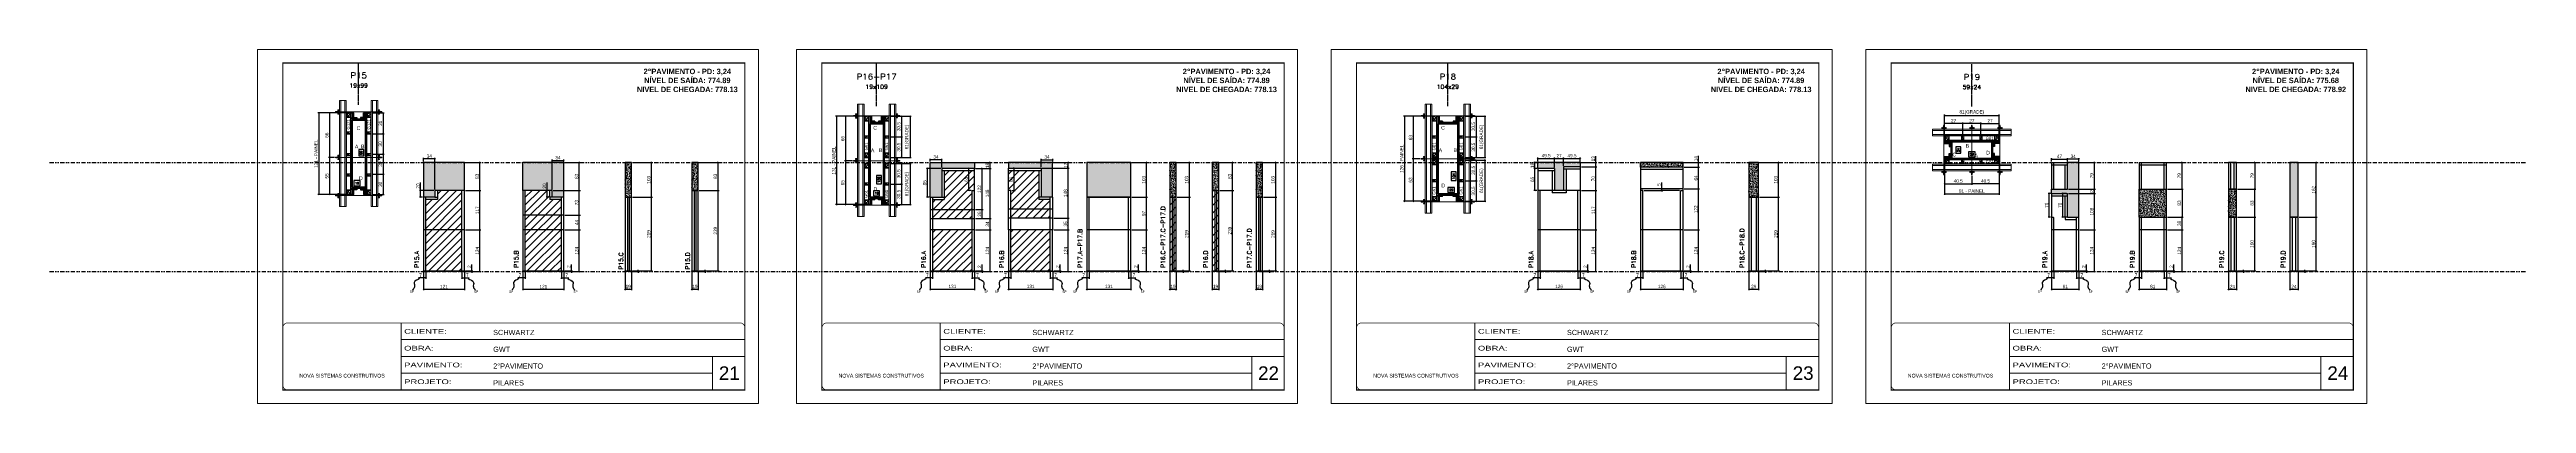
# Model space of a CAD drawing. Extents: x 13770 to 23315, y 867 to 16997.
# Drawn here: x 13770 to 21113, y 10056 to 11106 of the extents above; entities that cross this region are included whole.
import ezdxf
from ezdxf.enums import TextEntityAlignment as Align

# ---------------------------------------------------------------- set-up
doc = ezdxf.new("R2010")
doc.units = 0
for name, pattern in [('CONTINUO', [0]), ('DASHED', [0.75, 0.5, -0.25]), ('DIVIDE2', [0.625, 0.25, -0.125, 0, -0.125, 0, -0.125]), ('HIDDEN', [0.375, 0.25, -0.125])]:
    doc.linetypes.add(name, pattern=pattern)
for name, color, linetype, lineweight in [('CARIMBO', 255, 'Continuous', 9), ('Folhas', 255, 'Continuous', 9), ('Hachura', 251, 'Continuous', 9), ('Madeira', 126, 'Continuous', 18), ('Perfil Metálico', 224, 'Continuous', 18), ('SARRAFO DE PRESSAO', 251, 'DASHED', 9), ('Texto Seção', 7, 'Continuous', 15)]:
    doc.layers.add(name, color=color, linetype=linetype, lineweight=lineweight)
for name, color, linetype in [('CHAPA', 1, 'Continuous'), ('COTA', 241, 'Continuous'), ('cotas', 4, 'Continuous'), ('MEIO_PONT', 93, 'Continuous'), ('NOMENCLATURA', 7, 'Continuous'), ('Nível', 160, 'Continuous'), ('Painéis', 200, 'Continuous'), ('SARR_2.2x7', 40, 'Continuous'), ('SARRAFO', 251, 'Continuous'), ('Sarrafo de Pressão', 42, 'HIDDEN'), ('texto', 7, 'Continuous'), ('Texto de Titulo', 7, 'Continuous'), ('Texto Qtd Sarr', 242, 'Continuous'), ('TEXTO_GERAL', 7, 'Continuous')]:
    doc.layers.add(name, color=color, linetype=linetype)
doc.styles.add('ARIAL', font='arial.ttf')
doc.styles.add('COTA TECNICA', font='techl___.ttf', dxfattribs={"height": 10})
doc.styles.add('COTA TECNICA 2X', font='techl___.ttf', dxfattribs={"height": 10})
doc.styles.add('COTA TECNICA-50', font='techl___.ttf', dxfattribs={"height": 10})
doc.styles.add('REGUA-120', font='ROMANS.shx', dxfattribs={"height": 15})
doc.styles.add('ROMANC', font='techb___.ttf', dxfattribs={"height": 2.5})
doc.styles.add('ROMANS', font='romans.shx')
doc.styles.add('SANSSERIF', font='sas_____.pfb')
doc.styles.get("Standard").update_dxf_attribs({"font": 'arial.ttf'})
doc.styles.add('Tecnologia', font='')
doc.styles.get('Tecnologia').set_extended_font_data('Forgotten Futurist')
doc.dimstyles.new('COTA PAINEL-50', dxfattribs={"dimtxt": 10, "dimasz": 3, "dimexe": 3, "dimexo": 3, "dimgap": 3, "dimtad": 1, "dimdec": 1, "dimzin": 12, "dimdsep": 46, "dimtxsty": 'COTA TECNICA-50', "dimblk1": 'OBLIQUE', "dimblk2": 'OBLIQUE', "dimsah": 1, "dimcen": 0.9, "dimclrd": 4, "dimclre": 4, "dimclrt": 240, "dimadec": 1, "dimazin": 3, "dimtfac": 1, "dimtdec": 1, "dimtmove": 0, "dimatfit": 3, "dimfxl": 1, "dimtolj": 1, "dimtzin": 12, "dimarcsym": 0})
doc.dimstyles.new('PAINEL', dxfattribs={"dimtxt": 10, "dimasz": 3, "dimexe": 3, "dimexo": 3, "dimgap": 3, "dimtad": 1, "dimdec": 1, "dimzin": 12, "dimdsep": 46, "dimtxsty": 'COTA TECNICA', "dimblk1": 'OBLIQUE', "dimblk2": 'OBLIQUE', "dimsah": 1, "dimcen": 0.9, "dimclrd": 4, "dimclre": 4, "dimclrt": 240, "dimadec": 1, "dimazin": 3, "dimtfac": 1, "dimtdec": 1, "dimtmove": 0, "dimatfit": 3, "dimfxl": 1, "dimtolj": 1, "dimtzin": 12, "dimarcsym": 0})
doc.dimstyles.new('SECAO PILAR', dxfattribs={"dimtxt": 10, "dimasz": 3, "dimexe": 3, "dimexo": 3, "dimgap": 3, "dimtad": 1, "dimdec": 1, "dimlfac": 0.5, "dimzin": 12, "dimdsep": 46, "dimtxsty": 'COTA TECNICA 2X', "dimblk1": 'OBLIQUE', "dimblk2": 'OBLIQUE', "dimsah": 1, "dimcen": 0.9, "dimclrd": 256, "dimclre": 256, "dimclrt": 256, "dimadec": 1, "dimazin": 3, "dimtfac": 1, "dimtdec": 1, "dimtmove": 0, "dimatfit": 3, "dimfxl": 1, "dimtolj": 1, "dimtzin": 12, "dimarcsym": 0})
doc.dimstyles.new('SECÇÃO 2', dxfattribs={"dimtxt": 7, "dimasz": 6, "dimexe": 0.18, "dimexo": 2, "dimgap": -4, "dimtad": 3, "dimdec": 1, "dimlfac": 0.5, "dimzin": 12, "dimdsep": 46, "dimtxsty": 'ROMANS', "dimblk": 'ARCHTICK', "dimcen": 0.09, "dimse1": 1, "dimse2": 1, "dimsd1": 1, "dimsd2": 1, "dimclrd": 180, "dimclre": 5, "dimclrt": 1, "dimadec": 0, "dimazin": 3, "dimtfac": 1, "dimtdec": 1, "dimtofl": 0, "dimtmove": 0, "dimatfit": 3, "dimldrblk": 'ARCHTICK', "dimfxl": 1, "dimtolj": 1, "dimtzin": 0, "dimarcsym": 0})
doc.dimstyles.get("Standard").update_dxf_attribs({"dimtxt": 0.18, "dimasz": 0.18, "dimexe": 0.18, "dimexo": 0.0625, "dimgap": 0.09, "dimtad": 0, "dimtih": 1, "dimtoh": 1, "dimdec": 4, "dimzin": 0, "dimdsep": 46, "dimtxsty": 'Standard', "dimcen": 0.09, "dimadec": 0, "dimazin": 0, "dimtfac": 1, "dimtdec": 4, "dimtofl": 0, "dimtmove": 0, "dimatfit": 3, "dimfxl": 1, "dimtolj": 1, "dimtzin": 0, "dimarcsym": 0})
pattern_1 = [(225, (5178.0403, -12235.3939), (1.12253202, -1.12253202), [])]
pattern_2 = [(225, (5178.0403, -12025.7939), (1.12253202, -1.12253202), [])]

# ---------------------------------------------------------------- blocks, each defined once
blk = doc.blocks.new('9999999999')
at = {"color": 30, "linetype": 'CONTINUO'}
for p, q in [((98564.6, 34230.2), (98564.6, 34429.4)), ((98564.6, 34379.6), (99584, 34379.6)), ((98564.6, 34329.8), (99488, 34329.8)), ((99584, 34329.8), (99488, 34329.8)), ((99488, 34329.8), (99488, 34230.2)), ((98564.6, 34280), (99488, 34280))]:
    blk.add_line(p, q, dxfattribs=at)
at = {"color": 30, "linetype": 'CONTINUO', "const_width": 2}
blk.add_lwpolyline([(99584, 34230.2), (99584, 34414.4, 0.414214), (99569, 34429.4), (98229, 34429.4, 0.414214), (98214, 34414.4), (98214, 34245.2, 0.414214), (98229, 34230.2), (99584, 34230.2)], format="xyb", dxfattribs=at)
at = {"layer": 'Folhas'}
blk.add_lwpolyline([(98139, 34190.2), (99624, 34190.2), (99624, 35240.2), (98139, 35240.2)], close=True, dxfattribs=at)
at = {"layer": 'Folhas', "color": 30, "const_width": 3}
blk.add_lwpolyline([(98214, 34230.2), (99584, 34230.2), (99584, 35200.2), (98214, 35200.2)], close=True, dxfattribs=at)
at = {"color": 7, "linetype": 'Continuous', "ltscale": 5, "style": 'ARIAL'}
for s, height, p in [('SCHWARTZ', 15.48, (98837.7, 34393.1)), ('GWT', 15.48, (98837.7, 34343.3)), ('2°PAVIMENTO', 15.483, (98837.7, 34293.5)), ('NOVA SISTEMAS CONSTRUTIVOS', 11.059, (98263.2, 34267.2)), ('PILARES', 15.48, (98837.7, 34243.7))]:
    blk.add_text(s, height=height, dxfattribs=at).set_placement(p)
at = {"layer": 'Folhas', "color": 7, "style": 'Tecnologia', "width": 1.5}
for s, p in [('CLIENTE:', (98573.7, 34397.2)), ('OBRA:', (98573.7, 34347.3)), ('PAVIMENTO:', (98573.7, 34297.5)), ('PROJETO:', (98573.7, 34247.7))]:
    blk.add_text(s, height=14, dxfattribs=at).set_placement(p)
blk = doc.blocks.new('_Oblique')
at = {"color": 0, "linetype": 'ByBlock', "lineweight": -2}
blk.add_line((-0.5, -0.5), (0.5, 0.5), dxfattribs=at)
blk = doc.blocks.new('*D349')
at = {"layer": 'COTA', "color": 4, "lineweight": -2, "transparency": 16777216}
for p, q in [((14878.3, 10445.7), (14878.3, 10391.6)), ((14999.3, 10445.7), (14999.3, 10391.6)), ((14878.3, 10394.6), (14999.3, 10394.6))]:
    blk.add_line(p, q, dxfattribs=at)
at = {"layer": 'Defpoints', "color": 0, "transparency": 16777216}
for p in [(14878.3, 10448.7), (14999.3, 10448.7), (14999.3, 10394.6)]:
    blk.add_point(p, dxfattribs=at)
at = {"layer": 'COTA', "color": 4, "lineweight": -2, "transparency": 16777216, "xscale": 3, "yscale": 3, "zscale": 3, "rotation": 180}
blk.add_blockref('_Oblique', (14878.3, 10394.6), dxfattribs=at)
at = {"layer": 'COTA', "color": 4, "lineweight": -2, "transparency": 16777216, "xscale": 3, "yscale": 3, "zscale": 3}
blk.add_blockref('_Oblique', (14999.3, 10394.6), dxfattribs=at)
at = {"layer": 'COTA', "color": 240, "transparency": 16777216, "insert": (14938.8, 10402.6), "char_height": 10, "attachment_point": 5, "style": 'COTA TECNICA'}
blk.add_mtext('\\A1;121', dxfattribs=at)
blk = doc.blocks.new('*D350')
at = {"layer": 'COTA', "color": 4, "lineweight": -2, "transparency": 16777216}
for p, q in [((15002.3, 10570.7), (15048.5, 10570.7)), ((15045.5, 10446.7), (15045.5, 10570.7)), ((15002.3, 10446.7), (15048.5, 10446.7))]:
    blk.add_line(p, q, dxfattribs=at)
at = {"layer": 'Defpoints', "color": 0, "transparency": 16777216}
for p in [(14999.3, 10570.7), (15045.5, 10570.7), (14999.3, 10446.7)]:
    blk.add_point(p, dxfattribs=at)
at = {"layer": 'COTA', "color": 4, "lineweight": -2, "transparency": 16777216, "xscale": 3, "yscale": 3, "zscale": 3}
for p, rotation in [((15045.5, 10570.7), 90), ((15045.5, 10446.7), 270)]:
    blk.add_blockref('_Oblique', p, dxfattribs=dict(at, rotation=rotation))
at = {"layer": 'COTA', "color": 240, "transparency": 16777216, "insert": (15037.4, 10508.7), "char_height": 10, "attachment_point": 5, "rotation": 90, "style": 'COTA TECNICA-50'}
blk.add_mtext('\\A1;124', dxfattribs=at)
blk = doc.blocks.new('*D351')
at = {"layer": 'COTA', "color": 4, "lineweight": -2, "transparency": 16777216}
for p, q in [((15002.3, 10448.7), (15024.8, 10448.7)), ((15002.3, 10446.7), (15024.8, 10446.7)), ((15021.8, 10448.7), (15021.8, 10467.5)), ((15021.8, 10446.7), (15021.8, 10448.7)), ((15021.8, 10446.7), (15021.8, 10443.7))]:
    blk.add_line(p, q, dxfattribs=at)
at = {"layer": 'Defpoints', "color": 0, "transparency": 16777216}
for p in [(14999.3, 10448.7), (14999.3, 10446.7), (15021.8, 10446.7)]:
    blk.add_point(p, dxfattribs=at)
at = {"layer": 'COTA', "color": 4, "lineweight": -2, "transparency": 16777216, "xscale": 3, "yscale": 3, "zscale": 3}
for p, rotation in [((15021.8, 10448.7), 270), ((15021.8, 10446.7), 90)]:
    blk.add_blockref('_Oblique', p, dxfattribs=dict(at, rotation=rotation))
at = {"layer": 'COTA', "color": 240, "transparency": 16777216, "insert": (15013.8, 10461.5), "char_height": 10, "attachment_point": 5, "rotation": 90, "style": 'COTA TECNICA-50'}
blk.add_mtext('\\A1;2', dxfattribs=at)
blk = doc.blocks.new('*D352')
at = {"layer": 'COTA', "color": 4, "lineweight": -2, "transparency": 16777216}
for p, q in [((14878.3, 10428.2), (14863.5, 10428.2)), ((14878.3, 10443.7), (14878.3, 10425.2)), ((14885.3, 10428.2), (14878.3, 10428.2)), ((14885.3, 10445.7), (14885.3, 10425.2))]:
    blk.add_line(p, q, dxfattribs=at)
at = {"layer": 'Defpoints', "color": 0, "transparency": 16777216}
for p in [(14878.3, 10446.7), (14878.3, 10428.2), (14885.3, 10448.7)]:
    blk.add_point(p, dxfattribs=at)
at = {"layer": 'COTA', "color": 4, "lineweight": -2, "transparency": 16777216, "xscale": 3, "yscale": 3, "zscale": 3, "rotation": 180}
blk.add_blockref('_Oblique', (14878.3, 10428.2), dxfattribs=at)
at = {"layer": 'COTA', "color": 4, "lineweight": -2, "transparency": 16777216, "xscale": 3, "yscale": 3, "zscale": 3}
blk.add_blockref('_Oblique', (14885.3, 10428.2), dxfattribs=at)
at = {"layer": 'COTA', "color": 240, "transparency": 16777216, "insert": (14869.4, 10436.3), "char_height": 10, "attachment_point": 5, "style": 'COTA TECNICA-50'}
blk.add_mtext('\\A1;7', dxfattribs=at)
blk = doc.blocks.new('*D353')
at = {"layer": 'COTA', "color": 4, "lineweight": -2, "transparency": 16777216}
for p, q in [((14992.3, 10445.7), (14992.3, 10425.2)), ((14992.3, 10428.2), (14999.3, 10428.2)), ((14999.3, 10443.7), (14999.3, 10425.2)), ((14999.3, 10428.2), (15014, 10428.2))]:
    blk.add_line(p, q, dxfattribs=at)
at = {"layer": 'Defpoints', "color": 0, "transparency": 16777216}
for p in [(14992.3, 10448.7), (14999.3, 10446.7), (14999.3, 10428.2)]:
    blk.add_point(p, dxfattribs=at)
at = {"layer": 'COTA', "color": 4, "lineweight": -2, "transparency": 16777216, "xscale": 3, "yscale": 3, "zscale": 3, "rotation": 180}
blk.add_blockref('_Oblique', (14992.3, 10428.2), dxfattribs=at)
at = {"layer": 'COTA', "color": 4, "lineweight": -2, "transparency": 16777216, "xscale": 3, "yscale": 3, "zscale": 3}
blk.add_blockref('_Oblique', (14999.3, 10428.2), dxfattribs=at)
at = {"layer": 'COTA', "color": 240, "transparency": 16777216, "insert": (15008.1, 10436.3), "char_height": 10, "attachment_point": 5, "style": 'COTA TECNICA-50'}
blk.add_mtext('\\A1;7', dxfattribs=at)
blk = doc.blocks.new('*D354')
at = {"layer": 'COTA', "color": 4, "linetype": 'ByBlock', "lineweight": -2, "transparency": 16777216}
for p, q in [((15002.3, 10687.7), (15048.5, 10687.7)), ((15045.5, 10570.7), (15045.5, 10687.7)), ((15002.3, 10570.7), (15048.5, 10570.7))]:
    blk.add_line(p, q, dxfattribs=at)
at = {"layer": 'Defpoints', "color": 0, "linetype": 'ByBlock', "transparency": 16777216}
for p in [(14999.3, 10687.7), (15045.5, 10687.7), (14999.3, 10570.7)]:
    blk.add_point(p, dxfattribs=at)
at = {"layer": 'COTA', "color": 4, "linetype": 'ByBlock', "lineweight": -2, "transparency": 16777216, "xscale": 3, "yscale": 3, "zscale": 3}
for p, rotation in [((15045.5, 10687.7), 90), ((15045.5, 10570.7), 270)]:
    blk.add_blockref('_Oblique', p, dxfattribs=dict(at, rotation=rotation))
at = {"layer": 'COTA', "color": 240, "linetype": 'ByBlock', "transparency": 16777216, "insert": (15037.4, 10629.2), "char_height": 10, "attachment_point": 5, "rotation": 90, "style": 'COTA TECNICA'}
blk.add_mtext('\\A1;117', dxfattribs=at)
blk = doc.blocks.new('*D355')
at = {"layer": 'COTA', "color": 4, "lineweight": -2, "transparency": 16777216}
for p, q in [((15497.6, 10770.7), (15556.8, 10770.7)), ((15553.8, 10667.7), (15553.8, 10770.7)), ((15497.6, 10667.7), (15556.8, 10667.7))]:
    blk.add_line(p, q, dxfattribs=at)
at = {"layer": 'Defpoints', "color": 0, "transparency": 16777216}
for p in [(15494.6, 10770.7), (15553.8, 10770.7), (15494.6, 10667.7)]:
    blk.add_point(p, dxfattribs=at)
at = {"layer": 'COTA', "color": 4, "lineweight": -2, "transparency": 16777216, "xscale": 3, "yscale": 3, "zscale": 3}
for p, rotation in [((15553.8, 10770.7), 90), ((15553.8, 10667.7), 270)]:
    blk.add_blockref('_Oblique', p, dxfattribs=dict(at, rotation=rotation))
at = {"layer": 'COTA', "color": 240, "transparency": 16777216, "insert": (15545.6, 10719.2), "char_height": 10, "attachment_point": 5, "rotation": 90, "style": 'COTA TECNICA'}
blk.add_mtext('\\A1;103', dxfattribs=at)
blk = doc.blocks.new('*D356')
at = {"layer": 'COTA', "color": 4, "lineweight": -2, "transparency": 16777216}
for p, q in [((15475.6, 10445.7), (15475.6, 10391.6)), ((15494.6, 10445.7), (15494.6, 10391.6)), ((15475.6, 10394.6), (15494.6, 10394.6))]:
    blk.add_line(p, q, dxfattribs=at)
at = {"layer": 'Defpoints', "color": 0, "transparency": 16777216}
for p in [(15475.6, 10448.7), (15494.6, 10448.7), (15494.6, 10394.6)]:
    blk.add_point(p, dxfattribs=at)
at = {"layer": 'COTA', "color": 4, "lineweight": -2, "transparency": 16777216, "xscale": 3, "yscale": 3, "zscale": 3, "rotation": 180}
blk.add_blockref('_Oblique', (15475.6, 10394.6), dxfattribs=at)
at = {"layer": 'COTA', "color": 4, "lineweight": -2, "transparency": 16777216, "xscale": 3, "yscale": 3, "zscale": 3}
blk.add_blockref('_Oblique', (15494.6, 10394.6), dxfattribs=at)
at = {"layer": 'COTA', "color": 240, "transparency": 16777216, "insert": (15485.1, 10402.6), "char_height": 10, "attachment_point": 5, "style": 'COTA TECNICA'}
blk.add_mtext('\\A1;19', dxfattribs=at)
blk = doc.blocks.new('*D357')
at = {"layer": 'COTA', "color": 4, "lineweight": -2, "transparency": 16777216}
for p, q in [((15497.6, 10667.7), (15556.8, 10667.7)), ((15553.8, 10448.7), (15553.8, 10667.7)), ((15497.6, 10448.7), (15556.8, 10448.7))]:
    blk.add_line(p, q, dxfattribs=at)
at = {"layer": 'Defpoints', "color": 0, "transparency": 16777216}
for p in [(15494.6, 10667.7), (15553.8, 10667.7), (15494.6, 10448.7)]:
    blk.add_point(p, dxfattribs=at)
at = {"layer": 'COTA', "color": 4, "lineweight": -2, "transparency": 16777216, "xscale": 3, "yscale": 3, "zscale": 3}
for p, rotation in [((15553.8, 10667.7), 90), ((15553.8, 10448.7), 270)]:
    blk.add_blockref('_Oblique', p, dxfattribs=dict(at, rotation=rotation))
at = {"layer": 'COTA', "color": 240, "transparency": 16777216, "insert": (15545.7, 10558.2), "char_height": 10, "attachment_point": 5, "rotation": 90, "style": 'COTA TECNICA'}
blk.add_mtext('\\A1;219', dxfattribs=at)
blk = doc.blocks.new('*D358')
at = {"layer": 'COTA', "color": 4, "lineweight": -2, "transparency": 16777216}
for p, q in [((15497.6, 10448.7), (15518, 10448.7)), ((15497.6, 10446.7), (15518, 10446.7)), ((15515, 10448.7), (15515, 10451.7)), ((15515, 10446.7), (15515, 10448.7)), ((15515, 10446.7), (15515, 10443.7))]:
    blk.add_line(p, q, dxfattribs=at)
at = {"layer": 'Defpoints', "color": 0, "transparency": 16777216}
for p in [(15494.6, 10448.7), (15494.6, 10446.7), (15515, 10448.7)]:
    blk.add_point(p, dxfattribs=at)
at = {"layer": 'COTA', "color": 4, "lineweight": -2, "transparency": 16777216, "xscale": 3, "yscale": 3, "zscale": 3}
for p, rotation in [((15515, 10448.7), 270), ((15515, 10446.7), 90)]:
    blk.add_blockref('_Oblique', p, dxfattribs=dict(at, rotation=rotation))
at = {"layer": 'COTA', "color": 240, "transparency": 16777216, "insert": (15507, 10447.7), "char_height": 10, "attachment_point": 5, "rotation": 90, "style": 'COTA TECNICA-50'}
blk.add_mtext('\\A1;2', dxfattribs=at)
blk = doc.blocks.new('*D359')
at = {"layer": 'COTA', "color": 4, "lineweight": -2, "transparency": 16777216}
for p, q in [((15173, 10445.7), (15173, 10391.6)), ((15294, 10445.7), (15294, 10391.6)), ((15173, 10394.6), (15294, 10394.6))]:
    blk.add_line(p, q, dxfattribs=at)
at = {"layer": 'Defpoints', "color": 0, "transparency": 16777216}
for p in [(15173, 10448.7), (15294, 10448.7), (15294, 10394.6)]:
    blk.add_point(p, dxfattribs=at)
at = {"layer": 'COTA', "color": 4, "lineweight": -2, "transparency": 16777216, "xscale": 3, "yscale": 3, "zscale": 3, "rotation": 180}
blk.add_blockref('_Oblique', (15173, 10394.6), dxfattribs=at)
at = {"layer": 'COTA', "color": 4, "lineweight": -2, "transparency": 16777216, "xscale": 3, "yscale": 3, "zscale": 3}
blk.add_blockref('_Oblique', (15294, 10394.6), dxfattribs=at)
at = {"layer": 'COTA', "color": 240, "transparency": 16777216, "insert": (15233.5, 10402.6), "char_height": 10, "attachment_point": 5, "style": 'COTA TECNICA'}
blk.add_mtext('\\A1;121', dxfattribs=at)
blk = doc.blocks.new('*D360')
at = {"layer": 'COTA', "color": 4, "lineweight": -2, "transparency": 16777216}
for p, q in [((15297, 10570.7), (15343.2, 10570.7)), ((15340.2, 10446.7), (15340.2, 10570.7)), ((15297, 10446.7), (15343.2, 10446.7))]:
    blk.add_line(p, q, dxfattribs=at)
at = {"layer": 'Defpoints', "color": 0, "transparency": 16777216}
for p in [(15294, 10570.7), (15340.2, 10570.7), (15294, 10446.7)]:
    blk.add_point(p, dxfattribs=at)
at = {"layer": 'COTA', "color": 4, "lineweight": -2, "transparency": 16777216, "xscale": 3, "yscale": 3, "zscale": 3}
for p, rotation in [((15340.2, 10570.7), 90), ((15340.2, 10446.7), 270)]:
    blk.add_blockref('_Oblique', p, dxfattribs=dict(at, rotation=rotation))
at = {"layer": 'COTA', "color": 240, "transparency": 16777216, "insert": (15332.2, 10508.7), "char_height": 10, "attachment_point": 5, "rotation": 90, "style": 'COTA TECNICA-50'}
blk.add_mtext('\\A1;124', dxfattribs=at)
blk = doc.blocks.new('*D361')
at = {"layer": 'COTA', "color": 4, "lineweight": -2, "transparency": 16777216}
for p, q in [((15297, 10448.7), (15319.5, 10448.7)), ((15297, 10446.7), (15319.5, 10446.7)), ((15316.5, 10448.7), (15316.5, 10467.5)), ((15316.5, 10446.7), (15316.5, 10448.7)), ((15316.5, 10446.7), (15316.5, 10443.7))]:
    blk.add_line(p, q, dxfattribs=at)
at = {"layer": 'Defpoints', "color": 0, "transparency": 16777216}
for p in [(15294, 10448.7), (15294, 10446.7), (15316.5, 10446.7)]:
    blk.add_point(p, dxfattribs=at)
at = {"layer": 'COTA', "color": 4, "lineweight": -2, "transparency": 16777216, "xscale": 3, "yscale": 3, "zscale": 3}
for p, rotation in [((15316.5, 10448.7), 270), ((15316.5, 10446.7), 90)]:
    blk.add_blockref('_Oblique', p, dxfattribs=dict(at, rotation=rotation))
at = {"layer": 'COTA', "color": 240, "transparency": 16777216, "insert": (15308.5, 10461.5), "char_height": 10, "attachment_point": 5, "rotation": 90, "style": 'COTA TECNICA-50'}
blk.add_mtext('\\A1;2', dxfattribs=at)
blk = doc.blocks.new('*D362')
at = {"layer": 'COTA', "color": 4, "lineweight": -2, "transparency": 16777216}
for p, q in [((15173, 10428.2), (15158.3, 10428.2)), ((15173, 10443.7), (15173, 10425.2)), ((15180, 10428.2), (15173, 10428.2)), ((15180, 10445.7), (15180, 10425.2))]:
    blk.add_line(p, q, dxfattribs=at)
at = {"layer": 'Defpoints', "color": 0, "transparency": 16777216}
for p in [(15173, 10446.7), (15173, 10428.2), (15180, 10448.7)]:
    blk.add_point(p, dxfattribs=at)
at = {"layer": 'COTA', "color": 4, "lineweight": -2, "transparency": 16777216, "xscale": 3, "yscale": 3, "zscale": 3, "rotation": 180}
blk.add_blockref('_Oblique', (15173, 10428.2), dxfattribs=at)
at = {"layer": 'COTA', "color": 4, "lineweight": -2, "transparency": 16777216, "xscale": 3, "yscale": 3, "zscale": 3}
blk.add_blockref('_Oblique', (15180, 10428.2), dxfattribs=at)
at = {"layer": 'COTA', "color": 240, "transparency": 16777216, "insert": (15164.1, 10436.3), "char_height": 10, "attachment_point": 5, "style": 'COTA TECNICA-50'}
blk.add_mtext('\\A1;7', dxfattribs=at)
blk = doc.blocks.new('*D363')
at = {"layer": 'COTA', "color": 4, "lineweight": -2, "transparency": 16777216}
for p, q in [((15287, 10445.7), (15287, 10425.2)), ((15287, 10428.2), (15294, 10428.2)), ((15294, 10443.7), (15294, 10425.2)), ((15294, 10428.2), (15308.7, 10428.2))]:
    blk.add_line(p, q, dxfattribs=at)
at = {"layer": 'Defpoints', "color": 0, "transparency": 16777216}
for p in [(15287, 10448.7), (15294, 10446.7), (15294, 10428.2)]:
    blk.add_point(p, dxfattribs=at)
at = {"layer": 'COTA', "color": 4, "lineweight": -2, "transparency": 16777216, "xscale": 3, "yscale": 3, "zscale": 3, "rotation": 180}
blk.add_blockref('_Oblique', (15287, 10428.2), dxfattribs=at)
at = {"layer": 'COTA', "color": 4, "lineweight": -2, "transparency": 16777216, "xscale": 3, "yscale": 3, "zscale": 3}
blk.add_blockref('_Oblique', (15294, 10428.2), dxfattribs=at)
at = {"layer": 'COTA', "color": 240, "transparency": 16777216, "insert": (15302.9, 10436.3), "char_height": 10, "attachment_point": 5, "style": 'COTA TECNICA-50'}
blk.add_mtext('\\A1;7', dxfattribs=at)
blk = doc.blocks.new('*D364')
at = {"layer": 'COTA', "color": 4, "lineweight": -2, "transparency": 16777216}
for p, q in [((15002.3, 10770.7), (15048.5, 10770.7)), ((15045.5, 10687.7), (15045.5, 10770.7)), ((15002.3, 10687.7), (15048.5, 10687.7))]:
    blk.add_line(p, q, dxfattribs=at)
at = {"layer": 'Defpoints', "color": 0, "transparency": 16777216}
for p in [(14999.3, 10770.7), (15045.5, 10770.7), (14999.3, 10687.7)]:
    blk.add_point(p, dxfattribs=at)
at = {"layer": 'COTA', "color": 4, "lineweight": -2, "transparency": 16777216, "xscale": 3, "yscale": 3, "zscale": 3}
for p, rotation in [((15045.5, 10770.7), 90), ((15045.5, 10687.7), 270)]:
    blk.add_blockref('_Oblique', p, dxfattribs=dict(at, rotation=rotation))
at = {"layer": 'COTA', "color": 240, "transparency": 16777216, "insert": (15037.3, 10729.2), "char_height": 10, "attachment_point": 5, "rotation": 90, "style": 'COTA TECNICA'}
blk.add_mtext('\\A1;83', dxfattribs=at)
blk = doc.blocks.new('*D365')
at = {"layer": 'COTA', "color": 4, "lineweight": -2, "transparency": 16777216}
for p, q in [((15297, 10770.7), (15343.2, 10770.7)), ((15340.2, 10687.7), (15340.2, 10770.7)), ((15263, 10687.7), (15343.2, 10687.7))]:
    blk.add_line(p, q, dxfattribs=at)
at = {"layer": 'Defpoints', "color": 0, "transparency": 16777216}
for p in [(15294, 10770.7), (15340.2, 10770.7), (15260, 10687.7)]:
    blk.add_point(p, dxfattribs=at)
at = {"layer": 'COTA', "color": 4, "lineweight": -2, "transparency": 16777216, "xscale": 3, "yscale": 3, "zscale": 3}
for p, rotation in [((15340.2, 10770.7), 90), ((15340.2, 10687.7), 270)]:
    blk.add_blockref('_Oblique', p, dxfattribs=dict(at, rotation=rotation))
at = {"layer": 'COTA', "color": 240, "transparency": 16777216, "insert": (15332, 10729.2), "char_height": 10, "attachment_point": 5, "rotation": 90, "style": 'COTA TECNICA'}
blk.add_mtext('\\A1;83', dxfattribs=at)
blk = doc.blocks.new('*D366')
at = {"layer": 'COTA', "color": 4, "lineweight": -2, "transparency": 16777216}
for p, q in [((15260, 10690.7), (15260, 10779.5)), ((15260, 10776.5), (15294, 10776.5)), ((15294, 10773.7), (15294, 10779.5))]:
    blk.add_line(p, q, dxfattribs=at)
at = {"layer": 'Defpoints', "color": 0, "transparency": 16777216}
for p in [(15294, 10776.5), (15294, 10770.7), (15260, 10687.7)]:
    blk.add_point(p, dxfattribs=at)
at = {"layer": 'COTA', "color": 4, "lineweight": -2, "transparency": 16777216, "xscale": 3, "yscale": 3, "zscale": 3, "rotation": 180}
blk.add_blockref('_Oblique', (15260, 10776.5), dxfattribs=at)
at = {"layer": 'COTA', "color": 4, "lineweight": -2, "transparency": 16777216, "xscale": 3, "yscale": 3, "zscale": 3}
blk.add_blockref('_Oblique', (15294, 10776.5), dxfattribs=at)
at = {"layer": 'COTA', "color": 240, "transparency": 16777216, "insert": (15277, 10784.7), "char_height": 10, "attachment_point": 5, "style": 'COTA TECNICA'}
blk.add_mtext('\\A1;34', dxfattribs=at)
blk = doc.blocks.new('*D369')
at = {"layer": 'COTA', "color": 180, "lineweight": -2, "transparency": 16777216}
for p, q in [((14701, 10808.8), (14686, 10808.8)), ((14686, 10808.8), (14686, 10789.8)), ((14701, 10789.8), (14701, 10808.8)), ((14686, 10789.8), (14701, 10789.8))]:
    blk.add_line(p, q, dxfattribs=at)
at = {"layer": 'Defpoints', "color": 0, "transparency": 16777216}
for p in [(14667, 10895.6), (14667, 10697.6), (14705, 10697.6)]:
    blk.add_point(p, dxfattribs=at)
at = {"layer": 'COTA', "color": 1, "transparency": 16777216, "insert": (14693.5, 10799.3), "char_height": 7, "attachment_point": 5, "rotation": 90, "style": 'ROMANS'}
blk.add_mtext('\\A1;99', dxfattribs=at)
blk = doc.blocks.new('_ArchTick')
at = {"color": 0, "linetype": 'ByBlock', "const_width": 0.15}
blk.add_lwpolyline([(-0.5, -0.5), (0.5, 0.5)], dxfattribs=at)
blk = doc.blocks.new('*D370')
at = {"layer": 'COTA', "color": 180, "lineweight": -2, "transparency": 16777216}
for p, q in [((14690, 10716.6), (14672, 10716.6)), ((14672, 10716.6), (14672, 10701.6)), ((14672, 10701.6), (14690, 10701.6)), ((14690, 10701.6), (14690, 10716.6))]:
    blk.add_line(p, q, dxfattribs=at)
at = {"layer": 'Defpoints', "color": 0, "transparency": 16777216}
for p in [(14667, 10878.3), (14705, 10878.3), (14667, 10697.6)]:
    blk.add_point(p, dxfattribs=at)
at = {"layer": 'COTA', "color": 1, "transparency": 16777216, "insert": (14681, 10709.1), "char_height": 7, "attachment_point": 5, "style": 'ROMANS'}
blk.add_mtext('\\A1;19', dxfattribs=at)
blk = doc.blocks.new('*D371')
at = {"layer": 'COTA', "lineweight": -2, "transparency": 16777216}
for p, q in [((14646, 10917.6), (14596.7, 10917.6)), ((14599.7, 10917.6), (14599.7, 10785.6)), ((14614, 10785.6), (14596.7, 10785.6))]:
    blk.add_line(p, q, dxfattribs=at)
at = {"layer": 'Defpoints', "color": 0, "transparency": 16777216}
for p in [(14649, 10917.6), (14599.7, 10785.6), (14617, 10785.6)]:
    blk.add_point(p, dxfattribs=at)
at = {"layer": 'COTA', "lineweight": -2, "transparency": 16777216, "xscale": 3, "yscale": 3, "zscale": 3}
for p, rotation in [((14599.7, 10917.6), 90), ((14599.7, 10785.6), 270)]:
    blk.add_blockref('_Oblique', p, dxfattribs=dict(at, rotation=rotation))
at = {"layer": 'COTA', "transparency": 16777216, "insert": (14591.6, 10851.6), "char_height": 10, "attachment_point": 5, "rotation": 90, "style": 'COTA TECNICA 2X'}
blk.add_mtext('\\A1;66', dxfattribs=at)
blk = doc.blocks.new('*D372')
at = {"layer": 'COTA', "lineweight": -2, "transparency": 16777216}
for p, q in [((14614, 10785.6), (14596.7, 10785.6)), ((14599.7, 10785.6), (14599.7, 10675.6)), ((14646, 10675.6), (14596.7, 10675.6))]:
    blk.add_line(p, q, dxfattribs=at)
at = {"layer": 'Defpoints', "color": 0, "transparency": 16777216}
for p in [(14617, 10785.6), (14599.7, 10675.6), (14649, 10675.6)]:
    blk.add_point(p, dxfattribs=at)
at = {"layer": 'COTA', "lineweight": -2, "transparency": 16777216, "xscale": 3, "yscale": 3, "zscale": 3}
for p, rotation in [((14599.7, 10785.6), 90), ((14599.7, 10675.6), 270)]:
    blk.add_blockref('_Oblique', p, dxfattribs=dict(at, rotation=rotation))
at = {"layer": 'COTA', "transparency": 16777216, "insert": (14591.6, 10730.6), "char_height": 10, "attachment_point": 5, "rotation": 90, "style": 'COTA TECNICA 2X'}
blk.add_mtext('\\A1;55', dxfattribs=at)
blk = doc.blocks.new('*D373')
at = {"layer": 'COTA', "lineweight": -2, "transparency": 16777216}
for p, q in [((14660, 10917.6), (14564.5, 10917.6)), ((14567.5, 10917.6), (14567.5, 10675.6)), ((14660, 10675.6), (14564.5, 10675.6))]:
    blk.add_line(p, q, dxfattribs=at)
at = {"layer": 'Defpoints', "color": 0, "transparency": 16777216}
for p in [(14663, 10917.6), (14567.5, 10675.6), (14663, 10675.6)]:
    blk.add_point(p, dxfattribs=at)
at = {"layer": 'COTA', "lineweight": -2, "transparency": 16777216, "xscale": 3, "yscale": 3, "zscale": 3}
for p, rotation in [((14567.5, 10917.6), 90), ((14567.5, 10675.6), 270)]:
    blk.add_blockref('_Oblique', p, dxfattribs=dict(at, rotation=rotation))
at = {"layer": 'COTA', "transparency": 16777216, "insert": (14559.4, 10796.6), "char_height": 10, "attachment_point": 5, "rotation": 90, "style": 'COTA TECNICA 2X'}
blk.add_mtext('\\A1;121 - PAINEL', dxfattribs=at)
blk = doc.blocks.new('PONTALETE')
at = {"layer": 'Madeira'}
for q in [(2.7, 7), (7, 5.8), (7, 1.7)]:
    blk.add_line((0, 0), q, dxfattribs=at)
blk.add_lwpolyline([(0, 0), (7, 0), (7, 7), (0, 7)], close=True, dxfattribs=at)
for centre, radius, start, end in [((2, 0.1), 6.23, 37.2818, 109.0913), ((1.1, 0.9), 3.19, 343.603, 109.9847), ((-0.2, -0.8), 3.09, 14.6322, 86.0383)]:
    blk.add_arc(centre, radius, start, end, dxfattribs=at)
blk = doc.blocks.new('MEIO PONTALETE')
at = {"layer": 'Madeira'}
for q in [(2.7, 7), (3.5, 2.9), (3.5, 0.9)]:
    blk.add_line((0, 0), q, dxfattribs=at)
blk.add_lwpolyline([(0, 0), (3.5, 0), (3.5, 7), (0, 7)], close=True, dxfattribs=at)
for centre, radius, start, end in [((2, 0.1), 6.23, 76.4499, 109.0913), ((1.1, 0.9), 3.19, 40.9063, 109.9847), ((-0.2, -0.8), 3.09, 14.6322, 86.0383)]:
    blk.add_arc(centre, radius, start, end, dxfattribs=at)
blk = doc.blocks.new('*D374')
at = {"layer": 'COTA', "lineweight": -2, "transparency": 16777216}
for p, q in [((14726, 10795.6), (14761.3, 10795.6)), ((14758.3, 10795.6), (14758.3, 10735.6)), ((14726, 10735.6), (14761.3, 10735.6))]:
    blk.add_line(p, q, dxfattribs=at)
at = {"layer": 'Defpoints', "color": 0, "transparency": 16777216}
for p in [(14723, 10795.6), (14723, 10735.6), (14758.3, 10735.6)]:
    blk.add_point(p, dxfattribs=at)
at = {"layer": 'COTA', "lineweight": -2, "transparency": 16777216, "xscale": 3, "yscale": 3, "zscale": 3}
for p, rotation in [((14758.3, 10795.6), 90), ((14758.3, 10735.6), 270)]:
    blk.add_blockref('_Oblique', p, dxfattribs=dict(at, rotation=rotation))
at = {"layer": 'COTA', "transparency": 16777216, "insert": (14750.1, 10765.6), "char_height": 10, "attachment_point": 5, "rotation": 90, "style": 'COTA TECNICA 2X'}
blk.add_mtext('\\A1;30', dxfattribs=at)
blk = doc.blocks.new('*D375')
at = {"layer": 'COTA', "lineweight": -2, "transparency": 16777216}
for p, q in [((14726, 10735.6), (14761.3, 10735.6)), ((14758.3, 10735.6), (14758.3, 10675.6)), ((14726, 10675.6), (14761.3, 10675.6))]:
    blk.add_line(p, q, dxfattribs=at)
at = {"layer": 'Defpoints', "color": 0, "transparency": 16777216}
for p in [(14723, 10735.6), (14723, 10675.6), (14758.3, 10675.6)]:
    blk.add_point(p, dxfattribs=at)
at = {"layer": 'COTA', "lineweight": -2, "transparency": 16777216, "xscale": 3, "yscale": 3, "zscale": 3}
for p, rotation in [((14758.3, 10735.6), 90), ((14758.3, 10675.6), 270)]:
    blk.add_blockref('_Oblique', p, dxfattribs=dict(at, rotation=rotation))
at = {"layer": 'COTA', "transparency": 16777216, "insert": (14750.1, 10705.6), "char_height": 10, "attachment_point": 5, "rotation": 90, "style": 'COTA TECNICA 2X'}
blk.add_mtext('\\A1;30', dxfattribs=at)
blk = doc.blocks.new('*D367')
at = {"layer": 'COTA', "lineweight": -2, "transparency": 16777216}
for p, q in [((14726, 10917.6), (14761.3, 10917.6)), ((14758.3, 10917.6), (14758.3, 10855.6)), ((14726, 10855.6), (14761.3, 10855.6))]:
    blk.add_line(p, q, dxfattribs=at)
at = {"layer": 'Defpoints', "color": 0, "transparency": 16777216}
for p in [(14723, 10917.6), (14723, 10855.6), (14758.3, 10855.6)]:
    blk.add_point(p, dxfattribs=at)
at = {"layer": 'COTA', "lineweight": -2, "transparency": 16777216, "xscale": 3, "yscale": 3, "zscale": 3}
for p, rotation in [((14758.3, 10917.6), 90), ((14758.3, 10855.6), 270)]:
    blk.add_blockref('_Oblique', p, dxfattribs=dict(at, rotation=rotation))
at = {"layer": 'COTA', "transparency": 16777216, "insert": (14750.1, 10886.6), "char_height": 10, "attachment_point": 5, "rotation": 90, "style": 'COTA TECNICA 2X'}
blk.add_mtext('\\A1;31', dxfattribs=at)
blk = doc.blocks.new('*D368')
at = {"layer": 'COTA', "lineweight": -2, "transparency": 16777216}
for p, q in [((14726, 10855.6), (14761.3, 10855.6)), ((14726, 10795.6), (14761.3, 10795.6)), ((14758.3, 10855.6), (14758.3, 10795.6))]:
    blk.add_line(p, q, dxfattribs=at)
at = {"layer": 'Defpoints', "color": 0, "transparency": 16777216}
for p in [(14723, 10855.6), (14723, 10795.6), (14758.3, 10795.6)]:
    blk.add_point(p, dxfattribs=at)
at = {"layer": 'COTA', "lineweight": -2, "transparency": 16777216, "xscale": 3, "yscale": 3, "zscale": 3}
for p, rotation in [((14758.3, 10855.6), 90), ((14758.3, 10795.6), 270)]:
    blk.add_blockref('_Oblique', p, dxfattribs=dict(at, rotation=rotation))
at = {"layer": 'COTA', "transparency": 16777216, "insert": (14750.1, 10825.6), "char_height": 10, "attachment_point": 5, "rotation": 90, "style": 'COTA TECNICA 2X'}
blk.add_mtext('\\A1;30', dxfattribs=at)
blk = doc.blocks.new('titulo1')
at = {"layer": 'Defpoints', "color": 252, "linetype": 'HIDDEN', "ltscale": 2}
blk.add_line((0, 0), (0, 125), dxfattribs=at)
at = {"layer": 'Defpoints', "style": 'ROMANS', "oblique": 15}
blk.add_attdef('FOLHA', text='', height=10, dxfattribs=at).set_placement((0, 15.6), align=Align.MIDDLE_CENTER)
at = {"layer": 'Texto Qtd Sarr', "color": 3, "style": 'ROMANS', "oblique": 15}
for tag, height, p in [('TITULO', 17, (0, 71.4)), ('SEÇÃO', 12, (0, 41.5))]:
    blk.add_attdef(tag, text='', height=height, dxfattribs=at).set_placement(p, align=Align.MIDDLE_CENTER)
blk = doc.blocks.new('C')
at = {"layer": 'Hachura', "color": 0}
for p, q in [((0, 3.2), (0, -3.2)), ((0.4, 3.2), (0, 3.2)), ((0.5, 3.2), (0, 3.2)), ((0.5, 3), (0, 3)), ((0.5, 2.9), (0, 2.9)), ((0, 2.7), (0, -1.2)), ((0.5, 2.6), (0, 2.6)), ((0.5, 2.2), (0, 2.2)), ((0.5, 1.5), (0, 1.5)), ((0.4, 0.5), (0.2, 0.5)), ((0.4, -3.2), (0.4, 3.2)), ((0.4, 3.2), (2.6, 3.2)), ((1.7, 1), (0.4, 1)), ((1.5, 0.1), (0.4, 0.1)), ((1.4, 1.9), (1.4, 1)), ((2.6, 2.4), (1.5, 2.1)), ((1.7, -1), (1.7, 1)), ((1.7, 1), (1.7, 0.8)), ((1.7, 1), (1.7, 0.8)), ((1.7, 0.8), (3.4, 0.8)), ((3.4, 0.4), (1.7, 0.4)), ((2.6, 3.2), (2.6, 2.4)), ((3.3, 0.8), (3.3, -0.8)), ((3.4, 0.8), (3.4, -0.8)), ((3.7, 0.4), (3.4, 0.4)), ((3.8, -0.5), (3.4, 0.4)), ((3.4, 0.1), (3.7, -0.6)), ((3.7, 0.5), (4.3, -0.6)), ((3.7, 0.4), (4.2, -0.5)), ((4.4, -0.6), (3.8, 0.5)), ((4.2, 0.4), (3.9, 0.4)), ((4.4, -0.5), (3.9, 0.4)), ((4.2, 0.4), (4.3, 0.4)), ((4.3, 0.5), (4.8, -0.6)), ((4.3, 0.4), (4.7, -0.5)), ((5, -0.6), (4.4, 0.5)), ((4.5, 0.4), (4.8, 0.4)), ((5, -0.5), (4.5, 0.4)), ((4.8, 0.4), (5.3, -0.5)), ((4.9, 0.5), (5.4, -0.6)), ((5.5, -0.6), (5, 0.5)), ((5.6, -0.5), (5.1, 0.4)), ((5.4, 0.4), (5.1, 0.4)), ((5.6, -0.5), (5.1, 0.4)), ((5.4, 0.4), (5.7, -0.2)), ((5.5, 0.5), (5.7, -0.1)), ((5.7, 0.2), (5.6, 0.5)), ((5.7, 0.3), (5.7, 0.4)), ((5.7, 0.4), (5.7, 0.4)), ((5.7, 0.4), (5.9, 0.3)), ((5.7, 0.4), (5.7, -0.5)), ((5.9, -0.4), (5.9, 0.3)), ((0.4, 0), (0, 0)), ((0.5, -1.5), (0, -1.5)), ((0.5, -2.2), (0, -2.2)), ((0.5, -2.6), (0, -2.6)), ((0.5, -2.9), (0, -2.9)), ((0.5, -3), (0, -3)), ((0, -3.2), (2.6, -3.2)), ((0.5, -3.2), (0, -3.2)), ((0.1, -0.5), (0.3, -0.5)), ((0.3, -0.5), (0.4, -0.5)), ((0.4, 0), (0.4, -1)), ((0.4, -0.2), (1.5, -0.2)), ((0.4, -0.6), (0.4, -0.3)), ((0.4, -3.2), (0.4, -0.6)), ((0.4, -1), (1.7, -1)), ((1.4, -1.9), (1.4, -1)), ((2.6, -2.4), (1.5, -2.1)), ((3.4, -0.3), (1.7, -0.3)), ((3.4, -0.8), (1.7, -0.8)), ((2.6, -3.2), (2.6, -2.4)), ((3.4, -0.1), (3.6, -0.5)), ((3.4, -0.5), (3.6, -0.5)), ((3.8, -0.5), (4.2, -0.5)), ((4.4, -0.5), (4.7, -0.5)), ((4.6, -0.5), (4.7, -0.5)), ((5, -0.5), (5.3, -0.5)), ((5.6, -0.5), (5.7, -0.5)), ((5.7, -0.5), (5.9, -0.4)), ((5.7, -0.5), (5.7, -0.5))]:
    blk.add_line(p, q, dxfattribs=at)
for centre, radius, start, end in [((1.5, 1.9), 0.161, 104.7436, 180), ((1.4, 0), 0.129, 272.695, 87.305), ((3.8, 0.4), 0.143, 25.5688, 154.4312), ((4.4, 0.4), 0.143, 25.5688, 154.4312), ((5, 0.4), 0.143, 25.5688, 154.4312), ((5.5, 0.4), 0.143, 25.5688, 154.4312), ((0.2, -0.4), 0.174, 221.744, 317.8592), ((1.5, -1.9), 0.161, 180, 255.2564), ((3.7, -0.4), 0.174, 222.1408, 318.256), ((4.3, -0.4), 0.174, 222.1408, 318.256), ((4.9, -0.4), 0.174, 222.1408, 318.256), ((5.4, -0.4), 0.174, 222.1408, 318.256), ((5.6, -0.4), 0.174, 317.8592, 318.256)]:
    blk.add_arc(centre, radius, start, end, dxfattribs=at)
blk = doc.blocks.new('*D376')
at = {"layer": 'COTA', "color": 180, "lineweight": -2, "transparency": 16777216}
for p, q in [((16236.5, 10732), (16221.5, 10732)), ((16221.5, 10732), (16221.5, 10707.4)), ((16236.5, 10707.4), (16236.5, 10732)), ((16221.5, 10707.4), (16236.5, 10707.4))]:
    blk.add_line(p, q, dxfattribs=at)
at = {"layer": 'Defpoints', "color": 0, "transparency": 16777216}
for p in [(16202.5, 10885.5), (16202.5, 10667.5), (16240.5, 10667.5)]:
    blk.add_point(p, dxfattribs=at)
at = {"layer": 'COTA', "color": 1, "transparency": 16777216, "insert": (16229, 10719.7), "char_height": 7, "attachment_point": 5, "rotation": 90, "style": 'ROMANS'}
blk.add_mtext('\\A1;109', dxfattribs=at)
blk = doc.blocks.new('*D377')
at = {"layer": 'COTA', "color": 180, "lineweight": -2, "transparency": 16777216}
for p, q in [((16230.5, 10686.5), (16212.5, 10686.5)), ((16212.5, 10686.5), (16212.5, 10671.5)), ((16212.5, 10671.5), (16230.5, 10671.5)), ((16230.5, 10671.5), (16230.5, 10686.5))]:
    blk.add_line(p, q, dxfattribs=at)
at = {"layer": 'Defpoints', "color": 0, "transparency": 16777216}
for p in [(16202.5, 10868.1), (16240.5, 10868.1), (16202.5, 10667.5)]:
    blk.add_point(p, dxfattribs=at)
at = {"layer": 'COTA', "color": 1, "transparency": 16777216, "insert": (16221.5, 10679), "char_height": 7, "attachment_point": 5, "style": 'ROMANS'}
blk.add_mtext('\\A1;19', dxfattribs=at)
blk = doc.blocks.new('*D378')
at = {"layer": 'COTA', "lineweight": -2, "transparency": 16777216}
for p, q in [((16181.5, 10907.5), (16126.2, 10907.5)), ((16129.2, 10907.5), (16129.2, 10775.4)), ((16149.7, 10775.4), (16126.2, 10775.4))]:
    blk.add_line(p, q, dxfattribs=at)
at = {"layer": 'Defpoints', "color": 0, "transparency": 16777216}
for p in [(16184.5, 10907.5), (16129.2, 10775.4), (16152.7, 10775.4)]:
    blk.add_point(p, dxfattribs=at)
at = {"layer": 'COTA', "lineweight": -2, "transparency": 16777216, "xscale": 3, "yscale": 3, "zscale": 3}
for p, rotation in [((16129.2, 10907.5), 90), ((16129.2, 10775.4), 270)]:
    blk.add_blockref('_Oblique', p, dxfattribs=dict(at, rotation=rotation))
at = {"layer": 'COTA', "transparency": 16777216, "insert": (16121, 10841.4), "char_height": 10, "attachment_point": 5, "rotation": 90, "style": 'COTA TECNICA 2X'}
blk.add_mtext('\\A1;66', dxfattribs=at)
blk = doc.blocks.new('*D379')
at = {"layer": 'COTA', "lineweight": -2, "transparency": 16777216}
for p, q in [((16149.7, 10775.4), (16126.2, 10775.4)), ((16129.2, 10775.4), (16129.2, 10645.5)), ((16181.5, 10645.5), (16126.2, 10645.5))]:
    blk.add_line(p, q, dxfattribs=at)
at = {"layer": 'Defpoints', "color": 0, "transparency": 16777216}
for p in [(16152.7, 10775.4), (16129.2, 10645.5), (16184.5, 10645.5)]:
    blk.add_point(p, dxfattribs=at)
at = {"layer": 'COTA', "lineweight": -2, "transparency": 16777216, "xscale": 3, "yscale": 3, "zscale": 3}
for p, rotation in [((16129.2, 10775.4), 90), ((16129.2, 10645.5), 270)]:
    blk.add_blockref('_Oblique', p, dxfattribs=dict(at, rotation=rotation))
at = {"layer": 'COTA', "transparency": 16777216, "insert": (16121, 10710.4), "char_height": 10, "attachment_point": 5, "rotation": 90, "style": 'COTA TECNICA 2X'}
blk.add_mtext('\\A1;65', dxfattribs=at)
blk = doc.blocks.new('*D380')
at = {"layer": 'COTA', "lineweight": -2, "transparency": 16777216}
for p, q in [((16195.5, 10907.5), (16100, 10907.5)), ((16103, 10907.5), (16103, 10645.5)), ((16195.5, 10645.5), (16100, 10645.5))]:
    blk.add_line(p, q, dxfattribs=at)
at = {"layer": 'Defpoints', "color": 0, "transparency": 16777216}
for p in [(16198.5, 10907.5), (16103, 10645.5), (16198.5, 10645.5)]:
    blk.add_point(p, dxfattribs=at)
at = {"layer": 'COTA', "lineweight": -2, "transparency": 16777216, "xscale": 3, "yscale": 3, "zscale": 3}
for p, rotation in [((16103, 10907.5), 90), ((16103, 10645.5), 270)]:
    blk.add_blockref('_Oblique', p, dxfattribs=dict(at, rotation=rotation))
at = {"layer": 'COTA', "transparency": 16777216, "insert": (16094.8, 10776.5), "char_height": 10, "attachment_point": 5, "rotation": 90, "style": 'COTA TECNICA 2X'}
blk.add_mtext('\\A1;131 - PAINEL', dxfattribs=at)
blk = doc.blocks.new('*D381')
at = {"layer": 'COTA', "lineweight": -2, "transparency": 16777216}
for p, q in [((16261.5, 10907.5), (16324.3, 10907.5)), ((16321.3, 10907.5), (16321.3, 10785.5)), ((16261.5, 10785.5), (16324.3, 10785.5))]:
    blk.add_line(p, q, dxfattribs=at)
at = {"layer": 'Defpoints', "color": 0, "transparency": 16777216}
for p in [(16258.5, 10907.5), (16258.5, 10785.5), (16321.3, 10785.5)]:
    blk.add_point(p, dxfattribs=at)
at = {"layer": 'COTA', "lineweight": -2, "transparency": 16777216, "xscale": 3, "yscale": 3, "zscale": 3}
for p, rotation in [((16321.3, 10907.5), 90), ((16321.3, 10785.5), 270)]:
    blk.add_blockref('_Oblique', p, dxfattribs=dict(at, rotation=rotation))
at = {"layer": 'COTA', "transparency": 16777216, "insert": (16312, 10846.5), "char_height": 10, "attachment_point": 5, "rotation": 90, "style": 'COTA TECNICA 2X'}
blk.add_mtext('\\A1;61(GRADE)', dxfattribs=at)
blk = doc.blocks.new('*D382')
at = {"layer": 'COTA', "lineweight": -2, "transparency": 16777216}
for p, q in [((16261.5, 10907.5), (16298.1, 10907.5)), ((16295.1, 10907.5), (16295.1, 10846.5)), ((16261.5, 10846.5), (16298.1, 10846.5))]:
    blk.add_line(p, q, dxfattribs=at)
at = {"layer": 'Defpoints', "color": 0, "transparency": 16777216}
for p in [(16258.5, 10907.5), (16258.5, 10846.5), (16295.1, 10846.5)]:
    blk.add_point(p, dxfattribs=at)
at = {"layer": 'COTA', "lineweight": -2, "transparency": 16777216, "xscale": 3, "yscale": 3, "zscale": 3}
for p, rotation in [((16295.1, 10907.5), 90), ((16295.1, 10846.5), 270)]:
    blk.add_blockref('_Oblique', p, dxfattribs=dict(at, rotation=rotation))
at = {"layer": 'COTA', "transparency": 16777216, "insert": (16286.9, 10877), "char_height": 10, "attachment_point": 5, "rotation": 90, "style": 'COTA TECNICA 2X'}
blk.add_mtext('\\A1;30.5', dxfattribs=at)
blk = doc.blocks.new('*D383')
at = {"layer": 'COTA', "lineweight": -2, "transparency": 16777216}
for p, q in [((16261.5, 10846.5), (16298.1, 10846.5)), ((16295.1, 10846.5), (16295.1, 10785.5)), ((16261.5, 10785.5), (16298.1, 10785.5))]:
    blk.add_line(p, q, dxfattribs=at)
at = {"layer": 'Defpoints', "color": 0, "transparency": 16777216}
for p in [(16258.5, 10846.5), (16258.5, 10785.5), (16295.1, 10785.5)]:
    blk.add_point(p, dxfattribs=at)
at = {"layer": 'COTA', "lineweight": -2, "transparency": 16777216, "xscale": 3, "yscale": 3, "zscale": 3}
for p, rotation in [((16295.1, 10846.5), 90), ((16295.1, 10785.5), 270)]:
    blk.add_blockref('_Oblique', p, dxfattribs=dict(at, rotation=rotation))
at = {"layer": 'COTA', "transparency": 16777216, "insert": (16286.9, 10816), "char_height": 10, "attachment_point": 5, "rotation": 90, "style": 'COTA TECNICA 2X'}
blk.add_mtext('\\A1;30.5', dxfattribs=at)
blk = doc.blocks.new('*D384')
at = {"layer": 'COTA', "lineweight": -2, "transparency": 16777216}
for p, q in [((16261.5, 10767.5), (16324.3, 10767.5)), ((16321.3, 10767.5), (16321.3, 10645.5)), ((16261.5, 10645.5), (16324.3, 10645.5))]:
    blk.add_line(p, q, dxfattribs=at)
at = {"layer": 'Defpoints', "color": 0, "transparency": 16777216}
for p in [(16258.5, 10767.5), (16258.5, 10645.5), (16321.3, 10645.5)]:
    blk.add_point(p, dxfattribs=at)
at = {"layer": 'COTA', "lineweight": -2, "transparency": 16777216, "xscale": 3, "yscale": 3, "zscale": 3}
for p, rotation in [((16321.3, 10767.5), 90), ((16321.3, 10645.5), 270)]:
    blk.add_blockref('_Oblique', p, dxfattribs=dict(at, rotation=rotation))
at = {"layer": 'COTA', "transparency": 16777216, "insert": (16312, 10706.5), "char_height": 10, "attachment_point": 5, "rotation": 90, "style": 'COTA TECNICA 2X'}
blk.add_mtext('\\A1;61(GRADE)', dxfattribs=at)
blk = doc.blocks.new('*D385')
at = {"layer": 'COTA', "lineweight": -2, "transparency": 16777216}
for p, q in [((16261.5, 10767.5), (16298.1, 10767.5)), ((16295.1, 10767.5), (16295.1, 10706.5)), ((16261.5, 10706.5), (16298.1, 10706.5))]:
    blk.add_line(p, q, dxfattribs=at)
at = {"layer": 'Defpoints', "color": 0, "transparency": 16777216}
for p in [(16258.5, 10767.5), (16258.5, 10706.5), (16295.1, 10706.5)]:
    blk.add_point(p, dxfattribs=at)
at = {"layer": 'COTA', "lineweight": -2, "transparency": 16777216, "xscale": 3, "yscale": 3, "zscale": 3}
for p, rotation in [((16295.1, 10767.5), 90), ((16295.1, 10706.5), 270)]:
    blk.add_blockref('_Oblique', p, dxfattribs=dict(at, rotation=rotation))
at = {"layer": 'COTA', "transparency": 16777216, "insert": (16286.9, 10737), "char_height": 10, "attachment_point": 5, "rotation": 90, "style": 'COTA TECNICA 2X'}
blk.add_mtext('\\A1;30.5', dxfattribs=at)
blk = doc.blocks.new('*D386')
at = {"layer": 'COTA', "lineweight": -2, "transparency": 16777216}
for p, q in [((16261.5, 10706.5), (16298.1, 10706.5)), ((16295.1, 10706.5), (16295.1, 10645.5)), ((16261.5, 10645.5), (16298.1, 10645.5))]:
    blk.add_line(p, q, dxfattribs=at)
at = {"layer": 'Defpoints', "color": 0, "transparency": 16777216}
for p in [(16258.5, 10706.5), (16258.5, 10645.5), (16295.1, 10645.5)]:
    blk.add_point(p, dxfattribs=at)
at = {"layer": 'COTA', "lineweight": -2, "transparency": 16777216, "xscale": 3, "yscale": 3, "zscale": 3}
for p, rotation in [((16295.1, 10706.5), 90), ((16295.1, 10645.5), 270)]:
    blk.add_blockref('_Oblique', p, dxfattribs=dict(at, rotation=rotation))
at = {"layer": 'COTA', "transparency": 16777216, "insert": (16286.9, 10676), "char_height": 10, "attachment_point": 5, "rotation": 90, "style": 'COTA TECNICA 2X'}
blk.add_mtext('\\A1;30.5', dxfattribs=at)
blk = doc.blocks.new('*D387')
at = {"layer": 'COTA', "color": 4, "lineweight": -2, "transparency": 16777216}
for p, q in [((17090.6, 10445.7), (17090.6, 10391.6)), ((17109.6, 10445.7), (17109.6, 10391.6)), ((17090.6, 10394.6), (17109.6, 10394.6))]:
    blk.add_line(p, q, dxfattribs=at)
at = {"layer": 'Defpoints', "color": 0, "transparency": 16777216}
for p in [(17090.6, 10448.7), (17109.6, 10448.7), (17109.6, 10394.6)]:
    blk.add_point(p, dxfattribs=at)
at = {"layer": 'COTA', "color": 4, "lineweight": -2, "transparency": 16777216, "xscale": 3, "yscale": 3, "zscale": 3, "rotation": 180}
blk.add_blockref('_Oblique', (17090.6, 10394.6), dxfattribs=at)
at = {"layer": 'COTA', "color": 4, "lineweight": -2, "transparency": 16777216, "xscale": 3, "yscale": 3, "zscale": 3}
blk.add_blockref('_Oblique', (17109.6, 10394.6), dxfattribs=at)
at = {"layer": 'COTA', "color": 240, "transparency": 16777216, "insert": (17100.1, 10402.6), "char_height": 10, "attachment_point": 5, "style": 'COTA TECNICA'}
blk.add_mtext('\\A1;19', dxfattribs=at)
blk = doc.blocks.new('*D388')
at = {"layer": 'COTA', "color": 4, "lineweight": -2, "transparency": 16777216}
for p, q in [((17112.6, 10667.7), (17151.7, 10667.7)), ((17148.7, 10448.7), (17148.7, 10667.7)), ((17112.6, 10448.7), (17151.7, 10448.7))]:
    blk.add_line(p, q, dxfattribs=at)
at = {"layer": 'Defpoints', "color": 0, "transparency": 16777216}
for p in [(17109.6, 10667.7), (17148.7, 10667.7), (17109.6, 10448.7)]:
    blk.add_point(p, dxfattribs=at)
at = {"layer": 'COTA', "color": 4, "lineweight": -2, "transparency": 16777216, "xscale": 3, "yscale": 3, "zscale": 3}
for p, rotation in [((17148.7, 10667.7), 90), ((17148.7, 10448.7), 270)]:
    blk.add_blockref('_Oblique', p, dxfattribs=dict(at, rotation=rotation))
at = {"layer": 'COTA', "color": 240, "transparency": 16777216, "insert": (17140.6, 10558.2), "char_height": 10, "attachment_point": 5, "rotation": 90, "style": 'COTA TECNICA'}
blk.add_mtext('\\A1;219', dxfattribs=at)
blk = doc.blocks.new('*D389')
at = {"layer": 'COTA', "color": 4, "lineweight": -2, "transparency": 16777216}
for p, q in [((17112.6, 10448.7), (17132.9, 10448.7)), ((17112.6, 10446.7), (17132.9, 10446.7)), ((17129.9, 10448.7), (17129.9, 10451.7)), ((17129.9, 10446.7), (17129.9, 10448.7)), ((17129.9, 10446.7), (17129.9, 10443.7))]:
    blk.add_line(p, q, dxfattribs=at)
at = {"layer": 'Defpoints', "color": 0, "transparency": 16777216}
for p in [(17109.6, 10448.7), (17109.6, 10446.7), (17129.9, 10448.7)]:
    blk.add_point(p, dxfattribs=at)
at = {"layer": 'COTA', "color": 4, "lineweight": -2, "transparency": 16777216, "xscale": 3, "yscale": 3, "zscale": 3}
for p, rotation in [((17129.9, 10448.7), 270), ((17129.9, 10446.7), 90)]:
    blk.add_blockref('_Oblique', p, dxfattribs=dict(at, rotation=rotation))
at = {"layer": 'COTA', "color": 240, "transparency": 16777216, "insert": (17121.9, 10447.7), "char_height": 10, "attachment_point": 5, "rotation": 90, "style": 'COTA TECNICA-50'}
blk.add_mtext('\\A1;2', dxfattribs=at)
blk = doc.blocks.new('*D390')
at = {"layer": 'COTA', "color": 4, "lineweight": -2, "transparency": 16777216}
for p, q in [((17112.6, 10770.7), (17151.7, 10770.7)), ((17148.7, 10667.7), (17148.7, 10770.7)), ((17112.6, 10667.7), (17151.7, 10667.7))]:
    blk.add_line(p, q, dxfattribs=at)
at = {"layer": 'Defpoints', "color": 0, "transparency": 16777216}
for p in [(17109.6, 10770.7), (17148.7, 10770.7), (17109.6, 10667.7)]:
    blk.add_point(p, dxfattribs=at)
at = {"layer": 'COTA', "color": 4, "lineweight": -2, "transparency": 16777216, "xscale": 3, "yscale": 3, "zscale": 3}
for p, rotation in [((17148.7, 10770.7), 90), ((17148.7, 10667.7), 270)]:
    blk.add_blockref('_Oblique', p, dxfattribs=dict(at, rotation=rotation))
at = {"layer": 'COTA', "color": 240, "transparency": 16777216, "insert": (17140.4, 10719.2), "char_height": 10, "attachment_point": 5, "rotation": 90, "style": 'COTA TECNICA'}
blk.add_mtext('\\A1;103', dxfattribs=at)
blk = doc.blocks.new('*D391')
at = {"layer": 'COTA', "color": 180, "lineweight": -2, "transparency": 16777216}
for p, q in [((17940, 10742.4), (17925, 10742.4)), ((17925, 10742.4), (17925, 10717)), ((17940, 10717), (17940, 10742.4)), ((17925, 10717), (17940, 10717))]:
    blk.add_line(p, q, dxfattribs=at)
at = {"layer": 'Defpoints', "color": 0, "transparency": 16777216}
for p in [(17886, 10885.5), (17886, 10677.5), (17944, 10677.5)]:
    blk.add_point(p, dxfattribs=at)
at = {"layer": 'COTA', "color": 1, "transparency": 16777216, "insert": (17932.5, 10729.7), "char_height": 7, "attachment_point": 5, "rotation": 90, "style": 'ROMANS'}
blk.add_mtext('\\A1;104', dxfattribs=at)
blk = doc.blocks.new('*D392')
at = {"layer": 'COTA', "color": 180, "lineweight": -2, "transparency": 16777216}
for p, q in [((17934.5, 10696.5), (17915.5, 10696.5)), ((17915.5, 10696.5), (17915.5, 10681.5)), ((17915.5, 10681.5), (17934.5, 10681.5)), ((17934.5, 10681.5), (17934.5, 10696.5))]:
    blk.add_line(p, q, dxfattribs=at)
at = {"layer": 'Defpoints', "color": 0, "transparency": 16777216}
for p in [(17886, 10868.1), (17944, 10868.1), (17886, 10677.5)]:
    blk.add_point(p, dxfattribs=at)
at = {"layer": 'COTA', "color": 1, "transparency": 16777216, "insert": (17925, 10689), "char_height": 7, "attachment_point": 5, "style": 'ROMANS'}
blk.add_mtext('\\A1;29', dxfattribs=at)
blk = doc.blocks.new('*D393')
at = {"layer": 'COTA', "lineweight": -2, "transparency": 16777216}
for p, q in [((17865, 10907.5), (17809.6, 10907.5)), ((17812.6, 10907.5), (17812.6, 10781.4)), ((17833.2, 10781.4), (17809.6, 10781.4))]:
    blk.add_line(p, q, dxfattribs=at)
at = {"layer": 'Defpoints', "color": 0, "transparency": 16777216}
for p in [(17868, 10907.5), (17812.6, 10781.4), (17836.2, 10781.4)]:
    blk.add_point(p, dxfattribs=at)
at = {"layer": 'COTA', "lineweight": -2, "transparency": 16777216, "xscale": 3, "yscale": 3, "zscale": 3}
for p, rotation in [((17812.6, 10907.5), 90), ((17812.6, 10781.4), 270)]:
    blk.add_blockref('_Oblique', p, dxfattribs=dict(at, rotation=rotation))
at = {"layer": 'COTA', "transparency": 16777216, "insert": (17804.4, 10844.4), "char_height": 10, "attachment_point": 5, "rotation": 90, "style": 'COTA TECNICA 2X'}
blk.add_mtext('\\A1;63', dxfattribs=at)
blk = doc.blocks.new('*D394')
at = {"layer": 'COTA', "lineweight": -2, "transparency": 16777216}
for p, q in [((17833.2, 10781.4), (17809.6, 10781.4)), ((17812.6, 10781.4), (17812.6, 10655.5)), ((17865, 10655.5), (17809.6, 10655.5))]:
    blk.add_line(p, q, dxfattribs=at)
at = {"layer": 'Defpoints', "color": 0, "transparency": 16777216}
for p in [(17836.2, 10781.4), (17812.6, 10655.5), (17868, 10655.5)]:
    blk.add_point(p, dxfattribs=at)
at = {"layer": 'COTA', "lineweight": -2, "transparency": 16777216, "xscale": 3, "yscale": 3, "zscale": 3}
for p, rotation in [((17812.6, 10781.4), 90), ((17812.6, 10655.5), 270)]:
    blk.add_blockref('_Oblique', p, dxfattribs=dict(at, rotation=rotation))
at = {"layer": 'COTA', "transparency": 16777216, "insert": (17804.4, 10718.4), "char_height": 10, "attachment_point": 5, "rotation": 90, "style": 'COTA TECNICA 2X'}
blk.add_mtext('\\A1;63', dxfattribs=at)
blk = doc.blocks.new('*D395')
at = {"layer": 'COTA', "lineweight": -2, "transparency": 16777216}
for p, q in [((17879, 10907.5), (17783.5, 10907.5)), ((17786.5, 10907.5), (17786.5, 10655.5)), ((17879, 10655.5), (17783.5, 10655.5))]:
    blk.add_line(p, q, dxfattribs=at)
at = {"layer": 'Defpoints', "color": 0, "transparency": 16777216}
for p in [(17882, 10907.5), (17786.5, 10655.5), (17882, 10655.5)]:
    blk.add_point(p, dxfattribs=at)
at = {"layer": 'COTA', "lineweight": -2, "transparency": 16777216, "xscale": 3, "yscale": 3, "zscale": 3}
for p, rotation in [((17786.5, 10907.5), 90), ((17786.5, 10655.5), 270)]:
    blk.add_blockref('_Oblique', p, dxfattribs=dict(at, rotation=rotation))
at = {"layer": 'COTA', "transparency": 16777216, "insert": (17778.4, 10781.5), "char_height": 10, "attachment_point": 5, "rotation": 90, "style": 'COTA TECNICA 2X'}
blk.add_mtext('\\A1;126 - PAINEL', dxfattribs=at)
blk = doc.blocks.new('*D396')
at = {"layer": 'COTA', "lineweight": -2, "transparency": 16777216}
for p, q in [((17965, 10907.5), (18027.8, 10907.5)), ((18024.8, 10907.5), (18024.8, 10785.5)), ((17965, 10785.5), (18027.8, 10785.5))]:
    blk.add_line(p, q, dxfattribs=at)
at = {"layer": 'Defpoints', "color": 0, "transparency": 16777216}
for p in [(17962, 10907.5), (17962, 10785.5), (18024.8, 10785.5)]:
    blk.add_point(p, dxfattribs=at)
at = {"layer": 'COTA', "lineweight": -2, "transparency": 16777216, "xscale": 3, "yscale": 3, "zscale": 3}
for p, rotation in [((18024.8, 10907.5), 90), ((18024.8, 10785.5), 270)]:
    blk.add_blockref('_Oblique', p, dxfattribs=dict(at, rotation=rotation))
at = {"layer": 'COTA', "transparency": 16777216, "insert": (18015.5, 10846.5), "char_height": 10, "attachment_point": 5, "rotation": 90, "style": 'COTA TECNICA 2X'}
blk.add_mtext('\\A1;61(GRADE)', dxfattribs=at)
blk = doc.blocks.new('*D397')
at = {"layer": 'COTA', "lineweight": -2, "transparency": 16777216}
for p, q in [((17965, 10907.5), (18001.6, 10907.5)), ((17998.6, 10907.5), (17998.6, 10846.5)), ((17965, 10846.5), (18001.6, 10846.5))]:
    blk.add_line(p, q, dxfattribs=at)
at = {"layer": 'Defpoints', "color": 0, "transparency": 16777216}
for p in [(17962, 10907.5), (17962, 10846.5), (17998.6, 10846.5)]:
    blk.add_point(p, dxfattribs=at)
at = {"layer": 'COTA', "lineweight": -2, "transparency": 16777216, "xscale": 3, "yscale": 3, "zscale": 3}
for p, rotation in [((17998.6, 10907.5), 90), ((17998.6, 10846.5), 270)]:
    blk.add_blockref('_Oblique', p, dxfattribs=dict(at, rotation=rotation))
at = {"layer": 'COTA', "transparency": 16777216, "insert": (17990.4, 10877), "char_height": 10, "attachment_point": 5, "rotation": 90, "style": 'COTA TECNICA 2X'}
blk.add_mtext('\\A1;30.5', dxfattribs=at)
blk = doc.blocks.new('*D398')
at = {"layer": 'COTA', "lineweight": -2, "transparency": 16777216}
for p, q in [((17965, 10846.5), (18001.6, 10846.5)), ((17998.6, 10846.5), (17998.6, 10785.5)), ((17965, 10785.5), (18001.6, 10785.5))]:
    blk.add_line(p, q, dxfattribs=at)
at = {"layer": 'Defpoints', "color": 0, "transparency": 16777216}
for p in [(17962, 10846.5), (17962, 10785.5), (17998.6, 10785.5)]:
    blk.add_point(p, dxfattribs=at)
at = {"layer": 'COTA', "lineweight": -2, "transparency": 16777216, "xscale": 3, "yscale": 3, "zscale": 3}
for p, rotation in [((17998.6, 10846.5), 90), ((17998.6, 10785.5), 270)]:
    blk.add_blockref('_Oblique', p, dxfattribs=dict(at, rotation=rotation))
at = {"layer": 'COTA', "transparency": 16777216, "insert": (17990.4, 10816), "char_height": 10, "attachment_point": 5, "rotation": 90, "style": 'COTA TECNICA 2X'}
blk.add_mtext('\\A1;30.5', dxfattribs=at)
blk = doc.blocks.new('*D399')
at = {"layer": 'COTA', "lineweight": -2, "transparency": 16777216}
for p, q in [((17965, 10777.5), (18027.8, 10777.5)), ((18024.8, 10777.5), (18024.8, 10655.5)), ((17965, 10655.5), (18027.8, 10655.5))]:
    blk.add_line(p, q, dxfattribs=at)
at = {"layer": 'Defpoints', "color": 0, "transparency": 16777216}
for p in [(17962, 10777.5), (17962, 10655.5), (18024.8, 10655.5)]:
    blk.add_point(p, dxfattribs=at)
at = {"layer": 'COTA', "lineweight": -2, "transparency": 16777216, "xscale": 3, "yscale": 3, "zscale": 3}
for p, rotation in [((18024.8, 10777.5), 90), ((18024.8, 10655.5), 270)]:
    blk.add_blockref('_Oblique', p, dxfattribs=dict(at, rotation=rotation))
at = {"layer": 'COTA', "transparency": 16777216, "insert": (18015.5, 10716.5), "char_height": 10, "attachment_point": 5, "rotation": 90, "style": 'COTA TECNICA 2X'}
blk.add_mtext('\\A1;61(GRADE)', dxfattribs=at)
blk = doc.blocks.new('*D400')
at = {"layer": 'COTA', "lineweight": -2, "transparency": 16777216}
for p, q in [((17965, 10777.5), (18001.6, 10777.5)), ((17998.6, 10777.5), (17998.6, 10716.5)), ((17965, 10716.5), (18001.6, 10716.5))]:
    blk.add_line(p, q, dxfattribs=at)
at = {"layer": 'Defpoints', "color": 0, "transparency": 16777216}
for p in [(17962, 10777.5), (17962, 10716.5), (17998.6, 10716.5)]:
    blk.add_point(p, dxfattribs=at)
at = {"layer": 'COTA', "lineweight": -2, "transparency": 16777216, "xscale": 3, "yscale": 3, "zscale": 3}
for p, rotation in [((17998.6, 10777.5), 90), ((17998.6, 10716.5), 270)]:
    blk.add_blockref('_Oblique', p, dxfattribs=dict(at, rotation=rotation))
at = {"layer": 'COTA', "transparency": 16777216, "insert": (17990.4, 10747), "char_height": 10, "attachment_point": 5, "rotation": 90, "style": 'COTA TECNICA 2X'}
blk.add_mtext('\\A1;30.5', dxfattribs=at)
blk = doc.blocks.new('*D401')
at = {"layer": 'COTA', "lineweight": -2, "transparency": 16777216}
for p, q in [((17965, 10716.5), (18001.6, 10716.5)), ((17965, 10655.5), (18001.6, 10655.5)), ((17998.6, 10716.5), (17998.6, 10655.5))]:
    blk.add_line(p, q, dxfattribs=at)
at = {"layer": 'Defpoints', "color": 0, "transparency": 16777216}
for p in [(17962, 10716.5), (17962, 10655.5), (17998.6, 10655.5)]:
    blk.add_point(p, dxfattribs=at)
at = {"layer": 'COTA', "lineweight": -2, "transparency": 16777216, "xscale": 3, "yscale": 3, "zscale": 3}
for p, rotation in [((17998.6, 10716.5), 90), ((17998.6, 10655.5), 270)]:
    blk.add_blockref('_Oblique', p, dxfattribs=dict(at, rotation=rotation))
at = {"layer": 'COTA', "transparency": 16777216, "insert": (17990.4, 10686), "char_height": 10, "attachment_point": 5, "rotation": 90, "style": 'COTA TECNICA 2X'}
blk.add_mtext('\\A1;30.5', dxfattribs=at)
blk = doc.blocks.new('*D403')
at = {"layer": 'COTA', "color": 4, "lineweight": -2, "transparency": 16777216}
for p, q in [((18181.8, 10445.7), (18181.8, 10391.6)), ((18307.8, 10445.7), (18307.8, 10391.6)), ((18181.8, 10394.6), (18307.8, 10394.6))]:
    blk.add_line(p, q, dxfattribs=at)
at = {"layer": 'Defpoints', "color": 0, "transparency": 16777216}
for p in [(18181.8, 10448.7), (18307.8, 10448.7), (18307.8, 10394.6)]:
    blk.add_point(p, dxfattribs=at)
at = {"layer": 'COTA', "color": 4, "lineweight": -2, "transparency": 16777216, "xscale": 3, "yscale": 3, "zscale": 3, "rotation": 180}
blk.add_blockref('_Oblique', (18181.8, 10394.6), dxfattribs=at)
at = {"layer": 'COTA', "color": 4, "lineweight": -2, "transparency": 16777216, "xscale": 3, "yscale": 3, "zscale": 3}
blk.add_blockref('_Oblique', (18307.8, 10394.6), dxfattribs=at)
at = {"layer": 'COTA', "color": 240, "transparency": 16777216, "insert": (18244.8, 10402.7), "char_height": 10, "attachment_point": 5, "style": 'COTA TECNICA'}
blk.add_mtext('\\A1;126', dxfattribs=at)
blk = doc.blocks.new('*D404')
at = {"layer": 'COTA', "color": 4, "lineweight": -2, "transparency": 16777216}
for p, q in [((18310.8, 10570.7), (18357.1, 10570.7)), ((18354.1, 10446.7), (18354.1, 10570.7)), ((18310.8, 10446.7), (18357.1, 10446.7))]:
    blk.add_line(p, q, dxfattribs=at)
at = {"layer": 'Defpoints', "color": 0, "transparency": 16777216}
for p in [(18307.8, 10570.7), (18354.1, 10570.7), (18307.8, 10446.7)]:
    blk.add_point(p, dxfattribs=at)
at = {"layer": 'COTA', "color": 4, "lineweight": -2, "transparency": 16777216, "xscale": 3, "yscale": 3, "zscale": 3}
for p, rotation in [((18354.1, 10570.7), 90), ((18354.1, 10446.7), 270)]:
    blk.add_blockref('_Oblique', p, dxfattribs=dict(at, rotation=rotation))
at = {"layer": 'COTA', "color": 240, "transparency": 16777216, "insert": (18346, 10508.7), "char_height": 10, "attachment_point": 5, "rotation": 90, "style": 'COTA TECNICA-50'}
blk.add_mtext('\\A1;124', dxfattribs=at)
blk = doc.blocks.new('*D405')
at = {"layer": 'COTA', "color": 4, "lineweight": -2, "transparency": 16777216}
for p, q in [((18310.8, 10448.7), (18333.4, 10448.7)), ((18310.8, 10446.7), (18333.4, 10446.7)), ((18330.4, 10448.7), (18330.4, 10467.5)), ((18330.4, 10446.7), (18330.4, 10448.7)), ((18330.4, 10446.7), (18330.4, 10443.7))]:
    blk.add_line(p, q, dxfattribs=at)
at = {"layer": 'Defpoints', "color": 0, "transparency": 16777216}
for p in [(18307.8, 10448.7), (18307.8, 10446.7), (18330.4, 10446.7)]:
    blk.add_point(p, dxfattribs=at)
at = {"layer": 'COTA', "color": 4, "lineweight": -2, "transparency": 16777216, "xscale": 3, "yscale": 3, "zscale": 3}
for p, rotation in [((18330.4, 10448.7), 270), ((18330.4, 10446.7), 90)]:
    blk.add_blockref('_Oblique', p, dxfattribs=dict(at, rotation=rotation))
at = {"layer": 'COTA', "color": 240, "transparency": 16777216, "insert": (18322.4, 10461.5), "char_height": 10, "attachment_point": 5, "rotation": 90, "style": 'COTA TECNICA-50'}
blk.add_mtext('\\A1;2', dxfattribs=at)
blk = doc.blocks.new('*D406')
at = {"layer": 'COTA', "color": 4, "lineweight": -2, "transparency": 16777216}
for p, q in [((18181.8, 10428.2), (18167.1, 10428.2)), ((18181.8, 10443.7), (18181.8, 10425.2)), ((18188.8, 10428.2), (18181.8, 10428.2)), ((18188.8, 10445.7), (18188.8, 10425.2))]:
    blk.add_line(p, q, dxfattribs=at)
at = {"layer": 'Defpoints', "color": 0, "transparency": 16777216}
for p in [(18181.8, 10446.7), (18181.8, 10428.2), (18188.8, 10448.7)]:
    blk.add_point(p, dxfattribs=at)
at = {"layer": 'COTA', "color": 4, "lineweight": -2, "transparency": 16777216, "xscale": 3, "yscale": 3, "zscale": 3, "rotation": 180}
blk.add_blockref('_Oblique', (18181.8, 10428.2), dxfattribs=at)
at = {"layer": 'COTA', "color": 4, "lineweight": -2, "transparency": 16777216, "xscale": 3, "yscale": 3, "zscale": 3}
blk.add_blockref('_Oblique', (18188.8, 10428.2), dxfattribs=at)
at = {"layer": 'COTA', "color": 240, "transparency": 16777216, "insert": (18173, 10436.3), "char_height": 10, "attachment_point": 5, "style": 'COTA TECNICA-50'}
blk.add_mtext('\\A1;7', dxfattribs=at)
blk = doc.blocks.new('*D402')
at = {"layer": 'COTA', "color": 4, "lineweight": -2, "transparency": 16777216}
for p, q in [((18300.8, 10445.7), (18300.8, 10425.2)), ((18300.8, 10428.2), (18307.8, 10428.2)), ((18307.8, 10443.7), (18307.8, 10425.2)), ((18307.8, 10428.2), (18322.6, 10428.2))]:
    blk.add_line(p, q, dxfattribs=at)
at = {"layer": 'Defpoints', "color": 0, "transparency": 16777216}
for p in [(18300.8, 10448.7), (18307.8, 10446.7), (18307.8, 10428.2)]:
    blk.add_point(p, dxfattribs=at)
at = {"layer": 'COTA', "color": 4, "lineweight": -2, "transparency": 16777216, "xscale": 3, "yscale": 3, "zscale": 3, "rotation": 180}
blk.add_blockref('_Oblique', (18300.8, 10428.2), dxfattribs=at)
at = {"layer": 'COTA', "color": 4, "lineweight": -2, "transparency": 16777216, "xscale": 3, "yscale": 3, "zscale": 3}
blk.add_blockref('_Oblique', (18307.8, 10428.2), dxfattribs=at)
at = {"layer": 'COTA', "color": 240, "transparency": 16777216, "insert": (18316.7, 10436.3), "char_height": 10, "attachment_point": 5, "style": 'COTA TECNICA-50'}
blk.add_mtext('\\A1;7', dxfattribs=at)
blk = doc.blocks.new('*D407')
at = {"layer": 'COTA', "color": 4, "lineweight": -2, "transparency": 16777216}
for p, q in [((18807.4, 10445.7), (18807.4, 10391.6)), ((18836.4, 10445.7), (18836.4, 10391.6)), ((18807.4, 10394.6), (18836.4, 10394.6))]:
    blk.add_line(p, q, dxfattribs=at)
at = {"layer": 'Defpoints', "color": 0, "transparency": 16777216}
for p in [(18807.4, 10448.7), (18836.4, 10448.7), (18836.4, 10394.6)]:
    blk.add_point(p, dxfattribs=at)
at = {"layer": 'COTA', "color": 4, "lineweight": -2, "transparency": 16777216, "xscale": 3, "yscale": 3, "zscale": 3, "rotation": 180}
blk.add_blockref('_Oblique', (18807.4, 10394.6), dxfattribs=at)
at = {"layer": 'COTA', "color": 4, "lineweight": -2, "transparency": 16777216, "xscale": 3, "yscale": 3, "zscale": 3}
blk.add_blockref('_Oblique', (18836.4, 10394.6), dxfattribs=at)
at = {"layer": 'COTA', "color": 240, "transparency": 16777216, "insert": (18821.9, 10402.6), "char_height": 10, "attachment_point": 5, "style": 'COTA TECNICA'}
blk.add_mtext('\\A1;29', dxfattribs=at)
blk = doc.blocks.new('*D408')
at = {"layer": 'COTA', "color": 4, "lineweight": -2, "transparency": 16777216}
for p, q in [((18839.4, 10667.7), (18898.6, 10667.7)), ((18895.6, 10448.7), (18895.6, 10667.7)), ((18839.4, 10448.7), (18898.6, 10448.7))]:
    blk.add_line(p, q, dxfattribs=at)
at = {"layer": 'Defpoints', "color": 0, "transparency": 16777216}
for p in [(18836.4, 10667.7), (18895.6, 10667.7), (18836.4, 10448.7)]:
    blk.add_point(p, dxfattribs=at)
at = {"layer": 'COTA', "color": 4, "lineweight": -2, "transparency": 16777216, "xscale": 3, "yscale": 3, "zscale": 3}
for p, rotation in [((18895.6, 10667.7), 90), ((18895.6, 10448.7), 270)]:
    blk.add_blockref('_Oblique', p, dxfattribs=dict(at, rotation=rotation))
at = {"layer": 'COTA', "color": 240, "transparency": 16777216, "insert": (18887.5, 10558.2), "char_height": 10, "attachment_point": 5, "rotation": 90, "style": 'COTA TECNICA'}
blk.add_mtext('\\A1;219', dxfattribs=at)
blk = doc.blocks.new('*D409')
at = {"layer": 'COTA', "color": 4, "lineweight": -2, "transparency": 16777216}
for p, q in [((18839.4, 10448.7), (18859.7, 10448.7)), ((18839.4, 10446.7), (18859.7, 10446.7)), ((18856.7, 10448.7), (18856.7, 10451.7)), ((18856.7, 10446.7), (18856.7, 10448.7)), ((18856.7, 10446.7), (18856.7, 10443.7))]:
    blk.add_line(p, q, dxfattribs=at)
at = {"layer": 'Defpoints', "color": 0, "transparency": 16777216}
for p in [(18836.4, 10448.7), (18836.4, 10446.7), (18856.7, 10448.7)]:
    blk.add_point(p, dxfattribs=at)
at = {"layer": 'COTA', "color": 4, "lineweight": -2, "transparency": 16777216, "xscale": 3, "yscale": 3, "zscale": 3}
for p, rotation in [((18856.7, 10448.7), 270), ((18856.7, 10446.7), 90)]:
    blk.add_blockref('_Oblique', p, dxfattribs=dict(at, rotation=rotation))
at = {"layer": 'COTA', "color": 240, "transparency": 16777216, "insert": (18848.7, 10447.7), "char_height": 10, "attachment_point": 5, "rotation": 90, "style": 'COTA TECNICA-50'}
blk.add_mtext('\\A1;2', dxfattribs=at)
blk = doc.blocks.new('*D410')
at = {"layer": 'COTA', "color": 4, "lineweight": -2, "transparency": 16777216}
for p, q in [((18839.4, 10770.7), (18898.6, 10770.7)), ((18895.6, 10667.7), (18895.6, 10770.7)), ((18839.4, 10667.7), (18898.6, 10667.7))]:
    blk.add_line(p, q, dxfattribs=at)
at = {"layer": 'Defpoints', "color": 0, "transparency": 16777216}
for p in [(18836.4, 10770.7), (18895.6, 10770.7), (18836.4, 10667.7)]:
    blk.add_point(p, dxfattribs=at)
at = {"layer": 'COTA', "color": 4, "lineweight": -2, "transparency": 16777216, "xscale": 3, "yscale": 3, "zscale": 3}
for p, rotation in [((18895.6, 10770.7), 90), ((18895.6, 10667.7), 270)]:
    blk.add_blockref('_Oblique', p, dxfattribs=dict(at, rotation=rotation))
at = {"layer": 'COTA', "color": 240, "transparency": 16777216, "insert": (18887.3, 10719.2), "char_height": 10, "attachment_point": 5, "rotation": 90, "style": 'COTA TECNICA'}
blk.add_mtext('\\A1;103', dxfattribs=at)
blk = doc.blocks.new('*D411')
at = {"layer": 'COTA', "color": 180, "lineweight": -2, "transparency": 16777216}
for p, q in [((19478, 10802.6), (19459, 10802.6)), ((19459, 10802.6), (19459, 10787.6)), ((19478, 10787.6), (19478, 10802.6)), ((19459, 10787.6), (19478, 10787.6))]:
    blk.add_line(p, q, dxfattribs=at)
at = {"layer": 'Defpoints', "color": 0, "transparency": 16777216}
for p in [(19409.5, 10783.6), (19527.5, 10783.6), (19527.5, 10783.6)]:
    blk.add_point(p, dxfattribs=at)
at = {"layer": 'COTA', "color": 1, "transparency": 16777216, "insert": (19468.5, 10795.1), "char_height": 7, "attachment_point": 5, "style": 'ROMANS'}
blk.add_mtext('\\A1;59', dxfattribs=at)
blk = doc.blocks.new('*D412')
at = {"layer": 'COTA', "lineweight": -2, "transparency": 16777216}
for p, q in [((19387.5, 10776.6), (19387.5, 10674.4)), ((19549.5, 10776.6), (19549.5, 10674.4)), ((19387.5, 10677.4), (19549.5, 10677.4))]:
    blk.add_line(p, q, dxfattribs=at)
at = {"layer": 'Defpoints', "color": 0, "transparency": 16777216}
for p in [(19387.5, 10779.6), (19549.5, 10779.6), (19549.5, 10677.4)]:
    blk.add_point(p, dxfattribs=at)
at = {"layer": 'COTA', "lineweight": -2, "transparency": 16777216, "xscale": 3, "yscale": 3, "zscale": 3, "rotation": 180}
blk.add_blockref('_Oblique', (19387.5, 10677.4), dxfattribs=at)
at = {"layer": 'COTA', "lineweight": -2, "transparency": 16777216, "xscale": 3, "yscale": 3, "zscale": 3}
blk.add_blockref('_Oblique', (19549.5, 10677.4), dxfattribs=at)
at = {"layer": 'COTA', "transparency": 16777216, "insert": (19468.5, 10685.5), "char_height": 10, "attachment_point": 5, "style": 'COTA TECNICA 2X'}
blk.add_mtext('\\A1;81 - PAINEL', dxfattribs=at)
blk = doc.blocks.new('*D413')
at = {"layer": 'COTA', "lineweight": -2, "transparency": 16777216}
for p, q in [((19387.5, 10742.6), (19387.5, 10704.4)), ((19468.6, 10730.8), (19468.6, 10704.4)), ((19387.5, 10707.4), (19468.6, 10707.4))]:
    blk.add_line(p, q, dxfattribs=at)
at = {"layer": 'Defpoints', "color": 0, "transparency": 16777216}
for p in [(19387.5, 10745.6), (19468.6, 10733.8), (19468.6, 10707.4)]:
    blk.add_point(p, dxfattribs=at)
at = {"layer": 'COTA', "lineweight": -2, "transparency": 16777216, "xscale": 3, "yscale": 3, "zscale": 3, "rotation": 180}
blk.add_blockref('_Oblique', (19387.5, 10707.4), dxfattribs=at)
at = {"layer": 'COTA', "lineweight": -2, "transparency": 16777216, "xscale": 3, "yscale": 3, "zscale": 3}
blk.add_blockref('_Oblique', (19468.6, 10707.4), dxfattribs=at)
at = {"layer": 'COTA', "transparency": 16777216, "insert": (19428.1, 10715.5), "char_height": 10, "attachment_point": 5, "style": 'COTA TECNICA 2X'}
blk.add_mtext('\\A1;40.5', dxfattribs=at)
blk = doc.blocks.new('*D414')
at = {"layer": 'COTA', "lineweight": -2, "transparency": 16777216}
for p, q in [((19468.6, 10730.8), (19468.6, 10704.4)), ((19549.5, 10742.6), (19549.5, 10704.4)), ((19549.5, 10707.4), (19468.6, 10707.4))]:
    blk.add_line(p, q, dxfattribs=at)
at = {"layer": 'Defpoints', "color": 0, "transparency": 16777216}
for p in [(19468.6, 10733.8), (19549.5, 10745.6), (19468.6, 10707.4)]:
    blk.add_point(p, dxfattribs=at)
at = {"layer": 'COTA', "lineweight": -2, "transparency": 16777216, "xscale": 3, "yscale": 3, "zscale": 3, "rotation": 180}
blk.add_blockref('_Oblique', (19468.6, 10707.4), dxfattribs=at)
at = {"layer": 'COTA', "lineweight": -2, "transparency": 16777216, "xscale": 3, "yscale": 3, "zscale": 3}
blk.add_blockref('_Oblique', (19549.5, 10707.4), dxfattribs=at)
at = {"layer": 'COTA', "transparency": 16777216, "insert": (19509.1, 10715.5), "char_height": 10, "attachment_point": 5, "style": 'COTA TECNICA 2X'}
blk.add_mtext('\\A1;40.5', dxfattribs=at)
blk = doc.blocks.new('*D415')
at = {"layer": 'COTA', "color": 180, "lineweight": -2, "transparency": 16777216}
for p, q in [((19436.3, 10817.4), (19421.3, 10817.4)), ((19421.3, 10817.4), (19421.3, 10797.7)), ((19421.3, 10797.7), (19436.3, 10797.7)), ((19436.3, 10797.7), (19436.3, 10817.4))]:
    blk.add_line(p, q, dxfattribs=at)
at = {"layer": 'Defpoints', "color": 0, "transparency": 16777216}
for p in [(19409.5, 10831.6), (19440.3, 10831.6), (19409.5, 10783.6)]:
    blk.add_point(p, dxfattribs=at)
at = {"layer": 'COTA', "color": 1, "transparency": 16777216, "insert": (19428.8, 10807.6), "char_height": 7, "attachment_point": 5, "rotation": 90, "style": 'ROMANS'}
blk.add_mtext('\\A1;24', dxfattribs=at)
blk = doc.blocks.new('*D416')
at = {"layer": 'COTA', "lineweight": -2, "transparency": 16777216}
for p, q in [((19387.5, 10852.6), (19387.5, 10913.1)), ((19387.5, 10910.1), (19549.5, 10910.1)), ((19549.5, 10852.6), (19549.5, 10913.1))]:
    blk.add_line(p, q, dxfattribs=at)
at = {"layer": 'Defpoints', "color": 0, "transparency": 16777216}
for p in [(19549.5, 10910.1), (19387.5, 10849.6), (19549.5, 10849.6)]:
    blk.add_point(p, dxfattribs=at)
at = {"layer": 'COTA', "lineweight": -2, "transparency": 16777216, "xscale": 3, "yscale": 3, "zscale": 3, "rotation": 180}
blk.add_blockref('_Oblique', (19387.5, 10910.1), dxfattribs=at)
at = {"layer": 'COTA', "lineweight": -2, "transparency": 16777216, "xscale": 3, "yscale": 3, "zscale": 3}
blk.add_blockref('_Oblique', (19549.5, 10910.1), dxfattribs=at)
at = {"layer": 'COTA', "transparency": 16777216, "insert": (19468.5, 10919.3), "char_height": 10, "attachment_point": 5, "style": 'COTA TECNICA 2X'}
blk.add_mtext('\\A1;81(GRADE)', dxfattribs=at)
blk = doc.blocks.new('*D417')
at = {"layer": 'COTA', "lineweight": -2, "transparency": 16777216}
for p, q in [((19495.5, 10852.6), (19495.5, 10889.3)), ((19495.5, 10886.3), (19549.5, 10886.3)), ((19549.5, 10852.6), (19549.5, 10889.3))]:
    blk.add_line(p, q, dxfattribs=at)
at = {"layer": 'Defpoints', "color": 0, "transparency": 16777216}
for p in [(19549.5, 10886.3), (19495.5, 10849.6), (19549.5, 10849.6)]:
    blk.add_point(p, dxfattribs=at)
at = {"layer": 'COTA', "lineweight": -2, "transparency": 16777216, "xscale": 3, "yscale": 3, "zscale": 3, "rotation": 180}
blk.add_blockref('_Oblique', (19495.5, 10886.3), dxfattribs=at)
at = {"layer": 'COTA', "lineweight": -2, "transparency": 16777216, "xscale": 3, "yscale": 3, "zscale": 3}
blk.add_blockref('_Oblique', (19549.5, 10886.3), dxfattribs=at)
at = {"layer": 'COTA', "transparency": 16777216, "insert": (19522.5, 10894.4), "char_height": 10, "attachment_point": 5, "style": 'COTA TECNICA 2X'}
blk.add_mtext('\\A1;27', dxfattribs=at)
blk = doc.blocks.new('*D418')
at = {"layer": 'COTA', "lineweight": -2, "transparency": 16777216}
for p, q in [((19441.5, 10852.6), (19441.5, 10889.3)), ((19495.5, 10886.3), (19441.5, 10886.3)), ((19495.5, 10852.6), (19495.5, 10889.3))]:
    blk.add_line(p, q, dxfattribs=at)
at = {"layer": 'Defpoints', "color": 0, "transparency": 16777216}
for p in [(19441.5, 10886.3), (19441.5, 10849.6), (19495.5, 10849.6)]:
    blk.add_point(p, dxfattribs=at)
at = {"layer": 'COTA', "lineweight": -2, "transparency": 16777216, "xscale": 3, "yscale": 3, "zscale": 3, "rotation": 180}
blk.add_blockref('_Oblique', (19441.5, 10886.3), dxfattribs=at)
at = {"layer": 'COTA', "lineweight": -2, "transparency": 16777216, "xscale": 3, "yscale": 3, "zscale": 3}
blk.add_blockref('_Oblique', (19495.5, 10886.3), dxfattribs=at)
at = {"layer": 'COTA', "transparency": 16777216, "insert": (19468.5, 10894.4), "char_height": 10, "attachment_point": 5, "style": 'COTA TECNICA 2X'}
blk.add_mtext('\\A1;27', dxfattribs=at)
blk = doc.blocks.new('*D419')
at = {"layer": 'COTA', "linetype": 'ByBlock', "lineweight": -2, "transparency": 16777216}
for p, q in [((19387.5, 10852.6), (19387.5, 10889.3)), ((19441.5, 10886.3), (19387.5, 10886.3)), ((19441.5, 10852.6), (19441.5, 10889.3))]:
    blk.add_line(p, q, dxfattribs=at)
at = {"layer": 'Defpoints', "color": 0, "linetype": 'ByBlock', "transparency": 16777216}
for p in [(19387.5, 10886.3), (19387.5, 10849.6), (19441.5, 10849.6)]:
    blk.add_point(p, dxfattribs=at)
at = {"layer": 'COTA', "linetype": 'ByBlock', "lineweight": -2, "transparency": 16777216, "xscale": 3, "yscale": 3, "zscale": 3, "rotation": 180}
blk.add_blockref('_Oblique', (19387.5, 10886.3), dxfattribs=at)
at = {"layer": 'COTA', "linetype": 'ByBlock', "lineweight": -2, "transparency": 16777216, "xscale": 3, "yscale": 3, "zscale": 3}
blk.add_blockref('_Oblique', (19441.5, 10886.3), dxfattribs=at)
at = {"layer": 'COTA', "linetype": 'ByBlock', "transparency": 16777216, "insert": (19414.5, 10894.4), "char_height": 10, "attachment_point": 5, "style": 'COTA TECNICA 2X'}
blk.add_mtext('\\A1;27', dxfattribs=at)
blk = doc.blocks.new('*D420')
at = {"layer": 'COTA', "color": 4, "lineweight": -2, "transparency": 16777216}
for p, q in [((19704.9, 10445.7), (19704.9, 10391.6)), ((19785.9, 10445.7), (19785.9, 10391.6)), ((19704.9, 10394.6), (19785.9, 10394.6))]:
    blk.add_line(p, q, dxfattribs=at)
at = {"layer": 'Defpoints', "color": 0, "transparency": 16777216}
for p in [(19704.9, 10448.7), (19785.9, 10448.7), (19785.9, 10394.6)]:
    blk.add_point(p, dxfattribs=at)
at = {"layer": 'COTA', "color": 4, "lineweight": -2, "transparency": 16777216, "xscale": 3, "yscale": 3, "zscale": 3, "rotation": 180}
blk.add_blockref('_Oblique', (19704.9, 10394.6), dxfattribs=at)
at = {"layer": 'COTA', "color": 4, "lineweight": -2, "transparency": 16777216, "xscale": 3, "yscale": 3, "zscale": 3}
blk.add_blockref('_Oblique', (19785.9, 10394.6), dxfattribs=at)
at = {"layer": 'COTA', "color": 240, "transparency": 16777216, "insert": (19745.4, 10402.6), "char_height": 10, "attachment_point": 5, "style": 'COTA TECNICA'}
blk.add_mtext('\\A1;81', dxfattribs=at)
blk = doc.blocks.new('*D421')
at = {"layer": 'COTA', "color": 4, "lineweight": -2, "transparency": 16777216}
for p, q in [((19788.9, 10570.7), (19835.1, 10570.7)), ((19832.1, 10446.7), (19832.1, 10570.7)), ((19788.9, 10446.7), (19835.1, 10446.7))]:
    blk.add_line(p, q, dxfattribs=at)
at = {"layer": 'Defpoints', "color": 0, "transparency": 16777216}
for p in [(19785.9, 10570.7), (19832.1, 10570.7), (19785.9, 10446.7)]:
    blk.add_point(p, dxfattribs=at)
at = {"layer": 'COTA', "color": 4, "lineweight": -2, "transparency": 16777216, "xscale": 3, "yscale": 3, "zscale": 3}
for p, rotation in [((19832.1, 10570.7), 90), ((19832.1, 10446.7), 270)]:
    blk.add_blockref('_Oblique', p, dxfattribs=dict(at, rotation=rotation))
at = {"layer": 'COTA', "color": 240, "transparency": 16777216, "insert": (19824, 10508.7), "char_height": 10, "attachment_point": 5, "rotation": 90, "style": 'COTA TECNICA-50'}
blk.add_mtext('\\A1;124', dxfattribs=at)
blk = doc.blocks.new('*D422')
at = {"layer": 'COTA', "color": 4, "lineweight": -2, "transparency": 16777216}
for p, q in [((19788.9, 10448.7), (19811.4, 10448.7)), ((19788.9, 10446.7), (19811.4, 10446.7)), ((19808.4, 10448.7), (19808.4, 10467.5)), ((19808.4, 10446.7), (19808.4, 10448.7)), ((19808.4, 10446.7), (19808.4, 10443.7))]:
    blk.add_line(p, q, dxfattribs=at)
at = {"layer": 'Defpoints', "color": 0, "transparency": 16777216}
for p in [(19785.9, 10448.7), (19785.9, 10446.7), (19808.4, 10446.7)]:
    blk.add_point(p, dxfattribs=at)
at = {"layer": 'COTA', "color": 4, "lineweight": -2, "transparency": 16777216, "xscale": 3, "yscale": 3, "zscale": 3}
for p, rotation in [((19808.4, 10448.7), 270), ((19808.4, 10446.7), 90)]:
    blk.add_blockref('_Oblique', p, dxfattribs=dict(at, rotation=rotation))
at = {"layer": 'COTA', "color": 240, "transparency": 16777216, "insert": (19800.4, 10461.5), "char_height": 10, "attachment_point": 5, "rotation": 90, "style": 'COTA TECNICA-50'}
blk.add_mtext('\\A1;2', dxfattribs=at)
blk = doc.blocks.new('*D423')
at = {"layer": 'COTA', "color": 4, "lineweight": -2, "transparency": 16777216}
for p, q in [((19704.9, 10428.2), (19690.1, 10428.2)), ((19704.9, 10443.7), (19704.9, 10425.2)), ((19711.9, 10428.2), (19704.9, 10428.2)), ((19711.9, 10445.7), (19711.9, 10425.2))]:
    blk.add_line(p, q, dxfattribs=at)
at = {"layer": 'Defpoints', "color": 0, "transparency": 16777216}
for p in [(19704.9, 10446.7), (19704.9, 10428.2), (19711.9, 10448.7)]:
    blk.add_point(p, dxfattribs=at)
at = {"layer": 'COTA', "color": 4, "lineweight": -2, "transparency": 16777216, "xscale": 3, "yscale": 3, "zscale": 3, "rotation": 180}
blk.add_blockref('_Oblique', (19704.9, 10428.2), dxfattribs=at)
at = {"layer": 'COTA', "color": 4, "lineweight": -2, "transparency": 16777216, "xscale": 3, "yscale": 3, "zscale": 3}
blk.add_blockref('_Oblique', (19711.9, 10428.2), dxfattribs=at)
at = {"layer": 'COTA', "color": 240, "transparency": 16777216, "insert": (19696, 10436.3), "char_height": 10, "attachment_point": 5, "style": 'COTA TECNICA-50'}
blk.add_mtext('\\A1;7', dxfattribs=at)
blk = doc.blocks.new('*D424')
at = {"layer": 'COTA', "color": 4, "lineweight": -2, "transparency": 16777216}
for p, q in [((19778.9, 10445.7), (19778.9, 10425.2)), ((19778.9, 10428.2), (19785.9, 10428.2)), ((19785.9, 10443.7), (19785.9, 10425.2)), ((19785.9, 10428.2), (19800.6, 10428.2))]:
    blk.add_line(p, q, dxfattribs=at)
at = {"layer": 'Defpoints', "color": 0, "transparency": 16777216}
for p in [(19778.9, 10448.7), (19785.9, 10446.7), (19785.9, 10428.2)]:
    blk.add_point(p, dxfattribs=at)
at = {"layer": 'COTA', "color": 4, "lineweight": -2, "transparency": 16777216, "xscale": 3, "yscale": 3, "zscale": 3, "rotation": 180}
blk.add_blockref('_Oblique', (19778.9, 10428.2), dxfattribs=at)
at = {"layer": 'COTA', "color": 4, "lineweight": -2, "transparency": 16777216, "xscale": 3, "yscale": 3, "zscale": 3}
blk.add_blockref('_Oblique', (19785.9, 10428.2), dxfattribs=at)
at = {"layer": 'COTA', "color": 240, "transparency": 16777216, "insert": (19794.7, 10436.3), "char_height": 10, "attachment_point": 5, "style": 'COTA TECNICA-50'}
blk.add_mtext('\\A1;7', dxfattribs=at)
blk = doc.blocks.new('*D425')
at = {"layer": 'COTA', "color": 4, "lineweight": -2, "transparency": 16777216}
for p, q in [((19754.9, 10678.7), (19835.1, 10678.7)), ((19832.1, 10570.7), (19832.1, 10678.7)), ((19788.9, 10570.7), (19835.1, 10570.7))]:
    blk.add_line(p, q, dxfattribs=at)
at = {"layer": 'Defpoints', "color": 0, "transparency": 16777216}
for p in [(19751.9, 10678.7), (19832.1, 10678.7), (19785.9, 10570.7)]:
    blk.add_point(p, dxfattribs=at)
at = {"layer": 'COTA', "color": 4, "lineweight": -2, "transparency": 16777216, "xscale": 3, "yscale": 3, "zscale": 3}
for p, rotation in [((19832.1, 10678.7), 90), ((19832.1, 10570.7), 270)]:
    blk.add_blockref('_Oblique', p, dxfattribs=dict(at, rotation=rotation))
at = {"layer": 'COTA', "color": 240, "transparency": 16777216, "insert": (19824, 10624.7), "char_height": 10, "attachment_point": 5, "rotation": 90, "style": 'COTA TECNICA'}
blk.add_mtext('\\A1;108', dxfattribs=at)
blk = doc.blocks.new('*D426')
at = {"layer": 'COTA', "color": 4, "lineweight": -2, "transparency": 16777216}
for p, q in [((19754.9, 10691.7), (19835.1, 10691.7)), ((19754.9, 10678.7), (19835.1, 10678.7)), ((19832.1, 10678.7), (19832.1, 10691.7))]:
    blk.add_line(p, q, dxfattribs=at)
at = {"layer": 'Defpoints', "color": 0, "transparency": 16777216}
for p in [(19751.9, 10691.7), (19751.9, 10678.7), (19832.1, 10691.7)]:
    blk.add_point(p, dxfattribs=at)
at = {"layer": 'COTA', "color": 4, "lineweight": -2, "transparency": 16777216, "xscale": 3, "yscale": 3, "zscale": 3}
for p, rotation in [((19832.1, 10691.7), 90), ((19832.1, 10678.7), 270)]:
    blk.add_blockref('_Oblique', p, dxfattribs=dict(at, rotation=rotation))
at = {"layer": 'COTA', "color": 240, "transparency": 16777216, "insert": (19823.9, 10683.7), "char_height": 10, "attachment_point": 5, "rotation": 90, "style": 'COTA TECNICA'}
blk.add_mtext('\\A1;13', dxfattribs=at)
blk = doc.blocks.new('*D427')
at = {"layer": 'COTA', "color": 4, "lineweight": -2, "transparency": 16777216}
for p, q in [((19788.9, 10770.7), (19835.1, 10770.7)), ((19832.1, 10691.7), (19832.1, 10770.7)), ((19754.9, 10691.7), (19835.1, 10691.7))]:
    blk.add_line(p, q, dxfattribs=at)
at = {"layer": 'Defpoints', "color": 0, "transparency": 16777216}
for p in [(19785.9, 10770.7), (19832.1, 10770.7), (19751.9, 10691.7)]:
    blk.add_point(p, dxfattribs=at)
at = {"layer": 'COTA', "color": 4, "lineweight": -2, "transparency": 16777216, "xscale": 3, "yscale": 3, "zscale": 3}
for p, rotation in [((19832.1, 10770.7), 90), ((19832.1, 10691.7), 270)]:
    blk.add_blockref('_Oblique', p, dxfattribs=dict(at, rotation=rotation))
at = {"layer": 'COTA', "color": 240, "transparency": 16777216, "insert": (19824, 10731.2), "char_height": 10, "attachment_point": 5, "rotation": 90, "style": 'COTA TECNICA'}
blk.add_mtext('\\A1;79', dxfattribs=at)
blk = doc.blocks.new('*D428')
at = {"layer": 'COTA', "color": 4, "lineweight": -2, "transparency": 16777216}
for p, q in [((19751.9, 10773.7), (19751.9, 10783.5)), ((19785.9, 10780.5), (19751.9, 10780.5)), ((19785.9, 10773.7), (19785.9, 10783.5))]:
    blk.add_line(p, q, dxfattribs=at)
at = {"layer": 'Defpoints', "color": 0, "transparency": 16777216}
for p in [(19751.9, 10780.5), (19751.9, 10770.7), (19785.9, 10770.7)]:
    blk.add_point(p, dxfattribs=at)
at = {"layer": 'COTA', "color": 4, "lineweight": -2, "transparency": 16777216, "xscale": 3, "yscale": 3, "zscale": 3, "rotation": 180}
blk.add_blockref('_Oblique', (19751.9, 10780.5), dxfattribs=at)
at = {"layer": 'COTA', "color": 4, "lineweight": -2, "transparency": 16777216, "xscale": 3, "yscale": 3, "zscale": 3}
blk.add_blockref('_Oblique', (19785.9, 10780.5), dxfattribs=at)
at = {"layer": 'COTA', "color": 240, "transparency": 16777216, "insert": (19768.9, 10788.7), "char_height": 10, "attachment_point": 5, "style": 'COTA TECNICA'}
blk.add_mtext('\\A1;34', dxfattribs=at)
blk = doc.blocks.new('*D429')
at = {"layer": 'COTA', "color": 4, "lineweight": -2, "transparency": 16777216}
for p, q in [((19748.9, 10678.7), (19735.1, 10678.7)), ((19738.1, 10608.7), (19738.1, 10678.7)), ((19748.9, 10608.7), (19735.1, 10608.7))]:
    blk.add_line(p, q, dxfattribs=at)
at = {"layer": 'Defpoints', "color": 0, "transparency": 16777216}
for p in [(19738.1, 10678.7), (19751.9, 10678.7), (19751.9, 10608.7)]:
    blk.add_point(p, dxfattribs=at)
at = {"layer": 'COTA', "color": 4, "lineweight": -2, "transparency": 16777216, "xscale": 3, "yscale": 3, "zscale": 3}
for p, rotation in [((19738.1, 10678.7), 90), ((19738.1, 10608.7), 270)]:
    blk.add_blockref('_Oblique', p, dxfattribs=dict(at, rotation=rotation))
at = {"layer": 'COTA', "color": 240, "transparency": 16777216, "insert": (19730, 10643.7), "char_height": 10, "attachment_point": 5, "rotation": 90, "style": 'COTA TECNICA'}
blk.add_mtext('\\A1;70', dxfattribs=at)
blk = doc.blocks.new('*D430')
at = {"layer": 'COTA', "color": 4, "lineweight": -2, "transparency": 16777216}
for p, q in [((19964.3, 10445.7), (19964.3, 10391.6)), ((20045.3, 10445.7), (20045.3, 10391.6)), ((19964.3, 10394.6), (20045.3, 10394.6))]:
    blk.add_line(p, q, dxfattribs=at)
at = {"layer": 'Defpoints', "color": 0, "transparency": 16777216}
for p in [(19964.3, 10448.7), (20045.3, 10448.7), (20045.3, 10394.6)]:
    blk.add_point(p, dxfattribs=at)
at = {"layer": 'COTA', "color": 4, "lineweight": -2, "transparency": 16777216, "xscale": 3, "yscale": 3, "zscale": 3, "rotation": 180}
blk.add_blockref('_Oblique', (19964.3, 10394.6), dxfattribs=at)
at = {"layer": 'COTA', "color": 4, "lineweight": -2, "transparency": 16777216, "xscale": 3, "yscale": 3, "zscale": 3}
blk.add_blockref('_Oblique', (20045.3, 10394.6), dxfattribs=at)
at = {"layer": 'COTA', "color": 240, "transparency": 16777216, "insert": (20004.8, 10402.6), "char_height": 10, "attachment_point": 5, "style": 'COTA TECNICA'}
blk.add_mtext('\\A1;81', dxfattribs=at)
blk = doc.blocks.new('*D431')
at = {"layer": 'COTA', "color": 4, "lineweight": -2, "transparency": 16777216}
for p, q in [((20048.3, 10570.7), (20094.6, 10570.7)), ((20091.6, 10446.7), (20091.6, 10570.7)), ((20048.3, 10446.7), (20094.6, 10446.7))]:
    blk.add_line(p, q, dxfattribs=at)
at = {"layer": 'Defpoints', "color": 0, "transparency": 16777216}
for p in [(20045.3, 10570.7), (20091.6, 10570.7), (20045.3, 10446.7)]:
    blk.add_point(p, dxfattribs=at)
at = {"layer": 'COTA', "color": 4, "lineweight": -2, "transparency": 16777216, "xscale": 3, "yscale": 3, "zscale": 3}
for p, rotation in [((20091.6, 10570.7), 90), ((20091.6, 10446.7), 270)]:
    blk.add_blockref('_Oblique', p, dxfattribs=dict(at, rotation=rotation))
at = {"layer": 'COTA', "color": 240, "transparency": 16777216, "insert": (20083.5, 10508.7), "char_height": 10, "attachment_point": 5, "rotation": 90, "style": 'COTA TECNICA-50'}
blk.add_mtext('\\A1;124', dxfattribs=at)
blk = doc.blocks.new('*D432')
at = {"layer": 'COTA', "color": 4, "lineweight": -2, "transparency": 16777216}
for p, q in [((20048.3, 10448.7), (20070.8, 10448.7)), ((20048.3, 10446.7), (20070.8, 10446.7)), ((20067.8, 10448.7), (20067.8, 10467.5)), ((20067.8, 10446.7), (20067.8, 10448.7)), ((20067.8, 10446.7), (20067.8, 10443.7))]:
    blk.add_line(p, q, dxfattribs=at)
at = {"layer": 'Defpoints', "color": 0, "transparency": 16777216}
for p in [(20045.3, 10448.7), (20045.3, 10446.7), (20067.8, 10446.7)]:
    blk.add_point(p, dxfattribs=at)
at = {"layer": 'COTA', "color": 4, "lineweight": -2, "transparency": 16777216, "xscale": 3, "yscale": 3, "zscale": 3}
for p, rotation in [((20067.8, 10448.7), 270), ((20067.8, 10446.7), 90)]:
    blk.add_blockref('_Oblique', p, dxfattribs=dict(at, rotation=rotation))
at = {"layer": 'COTA', "color": 240, "transparency": 16777216, "insert": (20059.8, 10461.5), "char_height": 10, "attachment_point": 5, "rotation": 90, "style": 'COTA TECNICA-50'}
blk.add_mtext('\\A1;2', dxfattribs=at)
blk = doc.blocks.new('*D433')
at = {"layer": 'COTA', "color": 4, "lineweight": -2, "transparency": 16777216}
for p, q in [((19964.3, 10428.2), (19949.6, 10428.2)), ((19964.3, 10443.7), (19964.3, 10425.2)), ((19971.3, 10428.2), (19964.3, 10428.2)), ((19971.3, 10445.7), (19971.3, 10425.2))]:
    blk.add_line(p, q, dxfattribs=at)
at = {"layer": 'Defpoints', "color": 0, "transparency": 16777216}
for p in [(19964.3, 10446.7), (19964.3, 10428.2), (19971.3, 10448.7)]:
    blk.add_point(p, dxfattribs=at)
at = {"layer": 'COTA', "color": 4, "lineweight": -2, "transparency": 16777216, "xscale": 3, "yscale": 3, "zscale": 3, "rotation": 180}
blk.add_blockref('_Oblique', (19964.3, 10428.2), dxfattribs=at)
at = {"layer": 'COTA', "color": 4, "lineweight": -2, "transparency": 16777216, "xscale": 3, "yscale": 3, "zscale": 3}
blk.add_blockref('_Oblique', (19971.3, 10428.2), dxfattribs=at)
at = {"layer": 'COTA', "color": 240, "transparency": 16777216, "insert": (19955.4, 10436.3), "char_height": 10, "attachment_point": 5, "style": 'COTA TECNICA-50'}
blk.add_mtext('\\A1;7', dxfattribs=at)
blk = doc.blocks.new('*D434')
at = {"layer": 'COTA', "color": 4, "lineweight": -2, "transparency": 16777216}
for p, q in [((20038.3, 10445.7), (20038.3, 10425.2)), ((20038.3, 10428.2), (20045.3, 10428.2)), ((20045.3, 10443.7), (20045.3, 10425.2)), ((20045.3, 10428.2), (20060, 10428.2))]:
    blk.add_line(p, q, dxfattribs=at)
at = {"layer": 'Defpoints', "color": 0, "transparency": 16777216}
for p in [(20038.3, 10448.7), (20045.3, 10446.7), (20045.3, 10428.2)]:
    blk.add_point(p, dxfattribs=at)
at = {"layer": 'COTA', "color": 4, "lineweight": -2, "transparency": 16777216, "xscale": 3, "yscale": 3, "zscale": 3, "rotation": 180}
blk.add_blockref('_Oblique', (20038.3, 10428.2), dxfattribs=at)
at = {"layer": 'COTA', "color": 4, "lineweight": -2, "transparency": 16777216, "xscale": 3, "yscale": 3, "zscale": 3}
blk.add_blockref('_Oblique', (20045.3, 10428.2), dxfattribs=at)
at = {"layer": 'COTA', "color": 240, "transparency": 16777216, "insert": (20054.2, 10436.3), "char_height": 10, "attachment_point": 5, "style": 'COTA TECNICA-50'}
blk.add_mtext('\\A1;7', dxfattribs=at)
blk = doc.blocks.new('*D435')
at = {"layer": 'COTA', "color": 4, "lineweight": -2, "transparency": 16777216}
for p, q in [((20048.3, 10608.7), (20094.6, 10608.7)), ((20091.6, 10570.7), (20091.6, 10608.7)), ((20048.3, 10570.7), (20094.6, 10570.7))]:
    blk.add_line(p, q, dxfattribs=at)
at = {"layer": 'Defpoints', "color": 0, "transparency": 16777216}
for p in [(20045.3, 10608.7), (20091.6, 10608.7), (20045.3, 10570.7)]:
    blk.add_point(p, dxfattribs=at)
at = {"layer": 'COTA', "color": 4, "lineweight": -2, "transparency": 16777216, "xscale": 3, "yscale": 3, "zscale": 3}
for p, rotation in [((20091.6, 10608.7), 90), ((20091.6, 10570.7), 270)]:
    blk.add_blockref('_Oblique', p, dxfattribs=dict(at, rotation=rotation))
at = {"layer": 'COTA', "color": 240, "transparency": 16777216, "insert": (20083.3, 10589.7), "char_height": 10, "attachment_point": 5, "rotation": 90, "style": 'COTA TECNICA'}
blk.add_mtext('\\A1;38', dxfattribs=at)
blk = doc.blocks.new('*D436')
at = {"layer": 'COTA', "color": 4, "lineweight": -2, "transparency": 16777216}
for p, q in [((20048.3, 10691.7), (20094.6, 10691.7)), ((20091.6, 10691.7), (20091.6, 10608.7)), ((20048.3, 10608.7), (20094.6, 10608.7))]:
    blk.add_line(p, q, dxfattribs=at)
at = {"layer": 'Defpoints', "color": 0, "transparency": 16777216}
for p in [(20045.3, 10691.7), (20045.3, 10608.7), (20091.6, 10608.7)]:
    blk.add_point(p, dxfattribs=at)
at = {"layer": 'COTA', "color": 4, "lineweight": -2, "transparency": 16777216, "xscale": 3, "yscale": 3, "zscale": 3}
for p, rotation in [((20091.6, 10691.7), 90), ((20091.6, 10608.7), 270)]:
    blk.add_blockref('_Oblique', p, dxfattribs=dict(at, rotation=rotation))
at = {"layer": 'COTA', "color": 240, "transparency": 16777216, "insert": (20083.3, 10650.2), "char_height": 10, "attachment_point": 5, "rotation": 90, "style": 'COTA TECNICA'}
blk.add_mtext('\\A1;83', dxfattribs=at)
blk = doc.blocks.new('*D437')
at = {"layer": 'COTA', "color": 4, "lineweight": -2, "transparency": 16777216}
for p, q in [((20048.3, 10770.7), (20094.6, 10770.7)), ((20091.6, 10691.7), (20091.6, 10770.7)), ((20048.3, 10691.7), (20094.6, 10691.7))]:
    blk.add_line(p, q, dxfattribs=at)
at = {"layer": 'Defpoints', "color": 0, "transparency": 16777216}
for p in [(20045.3, 10770.7), (20091.6, 10770.7), (20045.3, 10691.7)]:
    blk.add_point(p, dxfattribs=at)
at = {"layer": 'COTA', "color": 4, "lineweight": -2, "transparency": 16777216, "xscale": 3, "yscale": 3, "zscale": 3}
for p, rotation in [((20091.6, 10770.7), 90), ((20091.6, 10691.7), 270)]:
    blk.add_blockref('_Oblique', p, dxfattribs=dict(at, rotation=rotation))
at = {"layer": 'COTA', "color": 240, "transparency": 16777216, "insert": (20083.4, 10731.2), "char_height": 10, "attachment_point": 5, "rotation": 90, "style": 'COTA TECNICA'}
blk.add_mtext('\\A1;79', dxfattribs=at)
blk = doc.blocks.new('*D438')
at = {"layer": 'COTA', "color": 4, "lineweight": -2, "transparency": 16777216}
for p, q in [((20229.2, 10445.7), (20229.2, 10391.6)), ((20253.2, 10445.7), (20253.2, 10391.6)), ((20229.2, 10394.6), (20253.2, 10394.6))]:
    blk.add_line(p, q, dxfattribs=at)
at = {"layer": 'Defpoints', "color": 0, "transparency": 16777216}
for p in [(20229.2, 10448.7), (20253.2, 10448.7), (20253.2, 10394.6)]:
    blk.add_point(p, dxfattribs=at)
at = {"layer": 'COTA', "color": 4, "lineweight": -2, "transparency": 16777216, "xscale": 3, "yscale": 3, "zscale": 3, "rotation": 180}
blk.add_blockref('_Oblique', (20229.2, 10394.6), dxfattribs=at)
at = {"layer": 'COTA', "color": 4, "lineweight": -2, "transparency": 16777216, "xscale": 3, "yscale": 3, "zscale": 3}
blk.add_blockref('_Oblique', (20253.2, 10394.6), dxfattribs=at)
at = {"layer": 'COTA', "color": 240, "transparency": 16777216, "insert": (20241.2, 10402.6), "char_height": 10, "attachment_point": 5, "style": 'COTA TECNICA'}
blk.add_mtext('\\A1;24', dxfattribs=at)
blk = doc.blocks.new('*D439')
at = {"layer": 'COTA', "color": 4, "lineweight": -2, "transparency": 16777216}
for p, q in [((20256.2, 10608.7), (20310.4, 10608.7)), ((20307.4, 10448.7), (20307.4, 10608.7)), ((20256.2, 10448.7), (20310.4, 10448.7))]:
    blk.add_line(p, q, dxfattribs=at)
at = {"layer": 'Defpoints', "color": 0, "transparency": 16777216}
for p in [(20253.2, 10608.7), (20307.4, 10608.7), (20253.2, 10448.7)]:
    blk.add_point(p, dxfattribs=at)
at = {"layer": 'COTA', "color": 4, "lineweight": -2, "transparency": 16777216, "xscale": 3, "yscale": 3, "zscale": 3}
for p, rotation in [((20307.4, 10608.7), 90), ((20307.4, 10448.7), 270)]:
    blk.add_blockref('_Oblique', p, dxfattribs=dict(at, rotation=rotation))
at = {"layer": 'COTA', "color": 240, "transparency": 16777216, "insert": (20299.3, 10528.7), "char_height": 10, "attachment_point": 5, "rotation": 90, "style": 'COTA TECNICA'}
blk.add_mtext('\\A1;160', dxfattribs=at)
blk = doc.blocks.new('*D440')
at = {"layer": 'COTA', "color": 4, "lineweight": -2, "transparency": 16777216}
for p, q in [((20256.2, 10448.7), (20276.6, 10448.7)), ((20256.2, 10446.7), (20276.6, 10446.7)), ((20273.6, 10448.7), (20273.6, 10451.7)), ((20273.6, 10446.7), (20273.6, 10448.7)), ((20273.6, 10446.7), (20273.6, 10443.7))]:
    blk.add_line(p, q, dxfattribs=at)
at = {"layer": 'Defpoints', "color": 0, "transparency": 16777216}
for p in [(20253.2, 10448.7), (20253.2, 10446.7), (20273.6, 10448.7)]:
    blk.add_point(p, dxfattribs=at)
at = {"layer": 'COTA', "color": 4, "lineweight": -2, "transparency": 16777216, "xscale": 3, "yscale": 3, "zscale": 3}
for p, rotation in [((20273.6, 10448.7), 270), ((20273.6, 10446.7), 90)]:
    blk.add_blockref('_Oblique', p, dxfattribs=dict(at, rotation=rotation))
at = {"layer": 'COTA', "color": 240, "transparency": 16777216, "insert": (20265.6, 10447.7), "char_height": 10, "attachment_point": 5, "rotation": 90, "style": 'COTA TECNICA-50'}
blk.add_mtext('\\A1;2', dxfattribs=at)
blk = doc.blocks.new('*D441')
at = {"layer": 'COTA', "color": 4, "lineweight": -2, "transparency": 16777216}
for p, q in [((20256.2, 10691.7), (20310.4, 10691.7)), ((20307.4, 10608.7), (20307.4, 10691.7)), ((20256.2, 10608.7), (20310.4, 10608.7))]:
    blk.add_line(p, q, dxfattribs=at)
at = {"layer": 'Defpoints', "color": 0, "transparency": 16777216}
for p in [(20253.2, 10691.7), (20307.4, 10691.7), (20253.2, 10608.7)]:
    blk.add_point(p, dxfattribs=at)
at = {"layer": 'COTA', "color": 4, "lineweight": -2, "transparency": 16777216, "xscale": 3, "yscale": 3, "zscale": 3}
for p, rotation in [((20307.4, 10691.7), 90), ((20307.4, 10608.7), 270)]:
    blk.add_blockref('_Oblique', p, dxfattribs=dict(at, rotation=rotation))
at = {"layer": 'COTA', "color": 240, "transparency": 16777216, "insert": (20299.2, 10650.2), "char_height": 10, "attachment_point": 5, "rotation": 90, "style": 'COTA TECNICA'}
blk.add_mtext('\\A1;83', dxfattribs=at)
blk = doc.blocks.new('*D442')
at = {"layer": 'COTA', "color": 4, "lineweight": -2, "transparency": 16777216}
for p, q in [((20256.2, 10770.7), (20310.4, 10770.7)), ((20307.4, 10770.7), (20307.4, 10691.7)), ((20256.2, 10691.7), (20310.4, 10691.7))]:
    blk.add_line(p, q, dxfattribs=at)
at = {"layer": 'Defpoints', "color": 0, "transparency": 16777216}
for p in [(20253.2, 10770.7), (20253.2, 10691.7), (20307.4, 10691.7)]:
    blk.add_point(p, dxfattribs=at)
at = {"layer": 'COTA', "color": 4, "lineweight": -2, "transparency": 16777216, "xscale": 3, "yscale": 3, "zscale": 3}
for p, rotation in [((20307.4, 10770.7), 90), ((20307.4, 10691.7), 270)]:
    blk.add_blockref('_Oblique', p, dxfattribs=dict(at, rotation=rotation))
at = {"layer": 'COTA', "color": 240, "transparency": 16777216, "insert": (20299.3, 10731.2), "char_height": 10, "attachment_point": 5, "rotation": 90, "style": 'COTA TECNICA'}
blk.add_mtext('\\A1;79', dxfattribs=at)
blk = doc.blocks.new('*D443')
at = {"layer": 'COTA', "color": 4, "lineweight": -2, "transparency": 16777216}
for p, q in [((20411.5, 10445.7), (20411.5, 10391.6)), ((20435.5, 10445.7), (20435.5, 10391.6)), ((20411.5, 10394.6), (20435.5, 10394.6))]:
    blk.add_line(p, q, dxfattribs=at)
at = {"layer": 'Defpoints', "color": 0, "transparency": 16777216}
for p in [(20411.5, 10448.7), (20435.5, 10448.7), (20435.5, 10394.6)]:
    blk.add_point(p, dxfattribs=at)
at = {"layer": 'COTA', "color": 4, "lineweight": -2, "transparency": 16777216, "xscale": 3, "yscale": 3, "zscale": 3, "rotation": 180}
blk.add_blockref('_Oblique', (20411.5, 10394.6), dxfattribs=at)
at = {"layer": 'COTA', "color": 4, "lineweight": -2, "transparency": 16777216, "xscale": 3, "yscale": 3, "zscale": 3}
blk.add_blockref('_Oblique', (20435.5, 10394.6), dxfattribs=at)
at = {"layer": 'COTA', "color": 240, "transparency": 16777216, "insert": (20423.5, 10402.6), "char_height": 10, "attachment_point": 5, "style": 'COTA TECNICA'}
blk.add_mtext('\\A1;24', dxfattribs=at)
blk = doc.blocks.new('*D444')
at = {"layer": 'COTA', "color": 4, "lineweight": -2, "transparency": 16777216}
for p, q in [((20438.5, 10608.7), (20492.7, 10608.7)), ((20489.7, 10448.7), (20489.7, 10608.7)), ((20438.5, 10448.7), (20492.7, 10448.7))]:
    blk.add_line(p, q, dxfattribs=at)
at = {"layer": 'Defpoints', "color": 0, "transparency": 16777216}
for p in [(20435.5, 10608.7), (20489.7, 10608.7), (20435.5, 10448.7)]:
    blk.add_point(p, dxfattribs=at)
at = {"layer": 'COTA', "color": 4, "lineweight": -2, "transparency": 16777216, "xscale": 3, "yscale": 3, "zscale": 3}
for p, rotation in [((20489.7, 10608.7), 90), ((20489.7, 10448.7), 270)]:
    blk.add_blockref('_Oblique', p, dxfattribs=dict(at, rotation=rotation))
at = {"layer": 'COTA', "color": 240, "transparency": 16777216, "insert": (20481.6, 10528.7), "char_height": 10, "attachment_point": 5, "rotation": 90, "style": 'COTA TECNICA'}
blk.add_mtext('\\A1;160', dxfattribs=at)
blk = doc.blocks.new('*D445')
at = {"layer": 'COTA', "color": 4, "lineweight": -2, "transparency": 16777216}
for p, q in [((20438.5, 10448.7), (20458.8, 10448.7)), ((20438.5, 10446.7), (20458.8, 10446.7)), ((20455.8, 10448.7), (20455.8, 10451.7)), ((20455.8, 10446.7), (20455.8, 10448.7)), ((20455.8, 10446.7), (20455.8, 10443.7))]:
    blk.add_line(p, q, dxfattribs=at)
at = {"layer": 'Defpoints', "color": 0, "transparency": 16777216}
for p in [(20435.5, 10448.7), (20435.5, 10446.7), (20455.8, 10448.7)]:
    blk.add_point(p, dxfattribs=at)
at = {"layer": 'COTA', "color": 4, "lineweight": -2, "transparency": 16777216, "xscale": 3, "yscale": 3, "zscale": 3}
for p, rotation in [((20455.8, 10448.7), 270), ((20455.8, 10446.7), 90)]:
    blk.add_blockref('_Oblique', p, dxfattribs=dict(at, rotation=rotation))
at = {"layer": 'COTA', "color": 240, "transparency": 16777216, "insert": (20447.8, 10447.7), "char_height": 10, "attachment_point": 5, "rotation": 90, "style": 'COTA TECNICA-50'}
blk.add_mtext('\\A1;2', dxfattribs=at)
blk = doc.blocks.new('*D446')
at = {"layer": 'COTA', "color": 4, "lineweight": -2, "transparency": 16777216}
for p, q in [((20438.5, 10770.7), (20492.7, 10770.7)), ((20489.7, 10608.7), (20489.7, 10770.7)), ((20438.5, 10608.7), (20492.7, 10608.7))]:
    blk.add_line(p, q, dxfattribs=at)
at = {"layer": 'Defpoints', "color": 0, "transparency": 16777216}
for p in [(20435.5, 10770.7), (20489.7, 10770.7), (20435.5, 10608.7)]:
    blk.add_point(p, dxfattribs=at)
at = {"layer": 'COTA', "color": 4, "lineweight": -2, "transparency": 16777216, "xscale": 3, "yscale": 3, "zscale": 3}
for p, rotation in [((20489.7, 10770.7), 90), ((20489.7, 10608.7), 270)]:
    blk.add_blockref('_Oblique', p, dxfattribs=dict(at, rotation=rotation))
at = {"layer": 'COTA', "color": 240, "transparency": 16777216, "insert": (20481.6, 10689.7), "char_height": 10, "attachment_point": 5, "rotation": 90, "style": 'COTA TECNICA'}
blk.add_mtext('\\A1;162', dxfattribs=at)
blk = doc.blocks.new('*D447')
at = {"layer": 'COTA', "color": 4, "lineweight": -2, "transparency": 16777216}
for p, q in [((19701.9, 10678.7), (19695.2, 10678.7)), ((19698.2, 10608.7), (19698.2, 10678.7)), ((19701.9, 10608.7), (19695.2, 10608.7))]:
    blk.add_line(p, q, dxfattribs=at)
at = {"layer": 'Defpoints', "color": 0, "transparency": 16777216}
for p in [(19698.2, 10678.7), (19704.9, 10678.7), (19704.9, 10608.7)]:
    blk.add_point(p, dxfattribs=at)
at = {"layer": 'COTA', "color": 4, "lineweight": -2, "transparency": 16777216, "xscale": 3, "yscale": 3, "zscale": 3}
for p, rotation in [((19698.2, 10678.7), 90), ((19698.2, 10608.7), 270)]:
    blk.add_blockref('_Oblique', p, dxfattribs=dict(at, rotation=rotation))
at = {"layer": 'COTA', "color": 240, "transparency": 16777216, "insert": (19690.1, 10643.7), "char_height": 10, "attachment_point": 5, "rotation": 90, "style": 'COTA TECNICA'}
blk.add_mtext('\\A1;70', dxfattribs=at)
blk = doc.blocks.new('*D805')
at = {"layer": 'COTA', "color": 4, "lineweight": -2, "transparency": 16777216}
for p, q in [((14878.3, 10773.7), (14878.3, 10784.1)), ((14912.3, 10781.1), (14878.3, 10781.1)), ((14912.3, 10690.7), (14912.3, 10784.1))]:
    blk.add_line(p, q, dxfattribs=at)
at = {"layer": 'Defpoints', "color": 0, "transparency": 16777216}
for p in [(14878.3, 10781.1), (14878.3, 10770.7), (14912.3, 10687.7)]:
    blk.add_point(p, dxfattribs=at)
at = {"layer": 'COTA', "color": 4, "lineweight": -2, "transparency": 16777216, "xscale": 3, "yscale": 3, "zscale": 3, "rotation": 180}
blk.add_blockref('_Oblique', (14878.3, 10781.1), dxfattribs=at)
at = {"layer": 'COTA', "color": 4, "lineweight": -2, "transparency": 16777216, "xscale": 3, "yscale": 3, "zscale": 3}
blk.add_blockref('_Oblique', (14912.3, 10781.1), dxfattribs=at)
at = {"layer": 'COTA', "color": 240, "transparency": 16777216, "insert": (14895.3, 10789.3), "char_height": 10, "attachment_point": 5, "style": 'COTA TECNICA'}
blk.add_mtext('\\A1;34', dxfattribs=at)
blk = doc.blocks.new('*D806')
at = {"layer": 'COTA', "color": 4, "lineweight": -2, "transparency": 16777216}
for p, q in [((14909.3, 10687.7), (14866.7, 10687.7)), ((14875.3, 10667.7), (14866.7, 10667.7)), ((14869.7, 10687.7), (14869.7, 10710.9)), ((14869.7, 10667.7), (14869.7, 10687.7))]:
    blk.add_line(p, q, dxfattribs=at)
at = {"layer": 'Defpoints', "color": 0, "transparency": 16777216}
for p in [(14869.7, 10687.7), (14878.3, 10667.7), (14912.3, 10687.7)]:
    blk.add_point(p, dxfattribs=at)
at = {"layer": 'COTA', "color": 4, "lineweight": -2, "transparency": 16777216, "xscale": 3, "yscale": 3, "zscale": 3}
for p, rotation in [((14869.7, 10687.7), 90), ((14869.7, 10667.7), 270)]:
    blk.add_blockref('_Oblique', p, dxfattribs=dict(at, rotation=rotation))
at = {"layer": 'COTA', "color": 240, "transparency": 16777216, "insert": (14861.6, 10700.8), "char_height": 10, "attachment_point": 5, "rotation": 90, "style": 'COTA TECNICA'}
blk.add_mtext('\\A1;20', dxfattribs=at)
blk = doc.blocks.new('*D807')
at = {"layer": 'COTA', "color": 4, "lineweight": -2, "transparency": 16777216}
for p, q in [((15263, 10687.7), (15343.2, 10687.7)), ((15340.2, 10614.7), (15340.2, 10687.7)), ((15297, 10614.7), (15343.2, 10614.7))]:
    blk.add_line(p, q, dxfattribs=at)
at = {"layer": 'Defpoints', "color": 0, "transparency": 16777216}
for p in [(15260, 10687.7), (15340.2, 10687.7), (15294, 10614.7)]:
    blk.add_point(p, dxfattribs=at)
at = {"layer": 'COTA', "color": 4, "lineweight": -2, "transparency": 16777216, "xscale": 3, "yscale": 3, "zscale": 3}
for p, rotation in [((15340.2, 10687.7), 90), ((15340.2, 10614.7), 270)]:
    blk.add_blockref('_Oblique', p, dxfattribs=dict(at, rotation=rotation))
at = {"layer": 'COTA', "color": 240, "transparency": 16777216, "insert": (15332, 10651.2), "char_height": 10, "attachment_point": 5, "rotation": 90, "style": 'COTA TECNICA'}
blk.add_mtext('\\A1;73', dxfattribs=at)
blk = doc.blocks.new('*D808')
at = {"layer": 'COTA', "color": 4, "lineweight": -2, "transparency": 16777216}
for p, q in [((15297, 10614.7), (15343.2, 10614.7)), ((15340.2, 10570.7), (15340.2, 10614.7)), ((15297, 10570.7), (15343.2, 10570.7))]:
    blk.add_line(p, q, dxfattribs=at)
at = {"layer": 'Defpoints', "color": 0, "transparency": 16777216}
for p in [(15294, 10614.7), (15340.2, 10614.7), (15294, 10570.7)]:
    blk.add_point(p, dxfattribs=at)
at = {"layer": 'COTA', "color": 4, "lineweight": -2, "transparency": 16777216, "xscale": 3, "yscale": 3, "zscale": 3}
for p, rotation in [((15340.2, 10614.7), 90), ((15340.2, 10570.7), 270)]:
    blk.add_blockref('_Oblique', p, dxfattribs=dict(at, rotation=rotation))
at = {"layer": 'COTA', "color": 240, "transparency": 16777216, "insert": (15332.2, 10592.7), "char_height": 10, "attachment_point": 5, "rotation": 90, "style": 'COTA TECNICA'}
blk.add_mtext('\\A1;44', dxfattribs=at)
blk = doc.blocks.new('*D809')
at = {"layer": 'COTA', "color": 4, "lineweight": -2, "transparency": 16777216}
for p, q in [((15250, 10687.7), (15241.9, 10687.7)), ((15250, 10667.7), (15241.9, 10667.7)), ((15244.9, 10687.7), (15244.9, 10710.9)), ((15244.9, 10667.7), (15244.9, 10687.7))]:
    blk.add_line(p, q, dxfattribs=at)
at = {"layer": 'Defpoints', "color": 0, "transparency": 16777216}
for p in [(15244.9, 10687.7), (15253, 10687.7), (15253, 10667.7)]:
    blk.add_point(p, dxfattribs=at)
at = {"layer": 'COTA', "color": 4, "lineweight": -2, "transparency": 16777216, "xscale": 3, "yscale": 3, "zscale": 3}
for p, rotation in [((15244.9, 10687.7), 90), ((15244.9, 10667.7), 270)]:
    blk.add_blockref('_Oblique', p, dxfattribs=dict(at, rotation=rotation))
at = {"layer": 'COTA', "color": 240, "transparency": 16777216, "insert": (15236.8, 10700.8), "char_height": 10, "attachment_point": 5, "rotation": 90, "style": 'COTA TECNICA'}
blk.add_mtext('\\A1;20', dxfattribs=at)
blk = doc.blocks.new('*D810')
at = {"layer": 'COTA', "color": 4, "lineweight": -2, "transparency": 16777216}
for p, q in [((15695.4, 10770.7), (15754.6, 10770.7)), ((15751.6, 10687.7), (15751.6, 10770.7)), ((15695.4, 10687.7), (15754.6, 10687.7))]:
    blk.add_line(p, q, dxfattribs=at)
at = {"layer": 'Defpoints', "color": 0, "transparency": 16777216}
for p in [(15692.4, 10770.7), (15751.6, 10770.7), (15692.4, 10687.7)]:
    blk.add_point(p, dxfattribs=at)
at = {"layer": 'COTA', "color": 4, "lineweight": -2, "transparency": 16777216, "xscale": 3, "yscale": 3, "zscale": 3}
for p, rotation in [((15751.6, 10770.7), 90), ((15751.6, 10687.7), 270)]:
    blk.add_blockref('_Oblique', p, dxfattribs=dict(at, rotation=rotation))
at = {"layer": 'COTA', "color": 240, "transparency": 16777216, "insert": (15743.4, 10729.2), "char_height": 10, "attachment_point": 5, "rotation": 90, "style": 'COTA TECNICA'}
blk.add_mtext('\\A1;83', dxfattribs=at)
blk = doc.blocks.new('*D811')
at = {"layer": 'COTA', "color": 4, "lineweight": -2, "transparency": 16777216}
for p, q in [((15673.4, 10445.7), (15673.4, 10391.6)), ((15692.4, 10445.7), (15692.4, 10391.6)), ((15673.4, 10394.6), (15692.4, 10394.6))]:
    blk.add_line(p, q, dxfattribs=at)
at = {"layer": 'Defpoints', "color": 0, "transparency": 16777216}
for p in [(15673.4, 10448.7), (15692.4, 10448.7), (15692.4, 10394.6)]:
    blk.add_point(p, dxfattribs=at)
at = {"layer": 'COTA', "color": 4, "lineweight": -2, "transparency": 16777216, "xscale": 3, "yscale": 3, "zscale": 3, "rotation": 180}
blk.add_blockref('_Oblique', (15673.4, 10394.6), dxfattribs=at)
at = {"layer": 'COTA', "color": 4, "lineweight": -2, "transparency": 16777216, "xscale": 3, "yscale": 3, "zscale": 3}
blk.add_blockref('_Oblique', (15692.4, 10394.6), dxfattribs=at)
at = {"layer": 'COTA', "color": 240, "transparency": 16777216, "insert": (15682.9, 10402.6), "char_height": 10, "attachment_point": 5, "style": 'COTA TECNICA'}
blk.add_mtext('\\A1;19', dxfattribs=at)
blk = doc.blocks.new('*D812')
at = {"layer": 'COTA', "color": 4, "lineweight": -2, "transparency": 16777216}
for p, q in [((15695.4, 10687.7), (15754.6, 10687.7)), ((15751.6, 10448.7), (15751.6, 10687.7)), ((15695.4, 10448.7), (15754.6, 10448.7))]:
    blk.add_line(p, q, dxfattribs=at)
at = {"layer": 'Defpoints', "color": 0, "transparency": 16777216}
for p in [(15692.4, 10687.7), (15751.6, 10687.7), (15692.4, 10448.7)]:
    blk.add_point(p, dxfattribs=at)
at = {"layer": 'COTA', "color": 4, "lineweight": -2, "transparency": 16777216, "xscale": 3, "yscale": 3, "zscale": 3}
for p, rotation in [((15751.6, 10687.7), 90), ((15751.6, 10448.7), 270)]:
    blk.add_blockref('_Oblique', p, dxfattribs=dict(at, rotation=rotation))
at = {"layer": 'COTA', "color": 240, "transparency": 16777216, "insert": (15743.4, 10568.2), "char_height": 10, "attachment_point": 5, "rotation": 90, "style": 'COTA TECNICA'}
blk.add_mtext('\\A1;239', dxfattribs=at)
blk = doc.blocks.new('*D813')
at = {"layer": 'COTA', "color": 4, "lineweight": -2, "transparency": 16777216}
for p, q in [((15695.4, 10448.7), (15715.8, 10448.7)), ((15695.4, 10446.7), (15715.8, 10446.7)), ((15712.8, 10448.7), (15712.8, 10451.7)), ((15712.8, 10446.7), (15712.8, 10448.7)), ((15712.8, 10446.7), (15712.8, 10443.7))]:
    blk.add_line(p, q, dxfattribs=at)
at = {"layer": 'Defpoints', "color": 0, "transparency": 16777216}
for p in [(15692.4, 10448.7), (15692.4, 10446.7), (15712.8, 10448.7)]:
    blk.add_point(p, dxfattribs=at)
at = {"layer": 'COTA', "color": 4, "lineweight": -2, "transparency": 16777216, "xscale": 3, "yscale": 3, "zscale": 3}
for p, rotation in [((15712.8, 10448.7), 270), ((15712.8, 10446.7), 90)]:
    blk.add_blockref('_Oblique', p, dxfattribs=dict(at, rotation=rotation))
at = {"layer": 'COTA', "color": 240, "transparency": 16777216, "insert": (15704.8, 10447.7), "char_height": 10, "attachment_point": 5, "rotation": 90, "style": 'COTA TECNICA-50'}
blk.add_mtext('\\A1;2', dxfattribs=at)
blk = doc.blocks.new('*D814')
at = {"layer": 'COTA', "color": 4, "lineweight": -2, "transparency": 16777216}
for p, q in [((16844.6, 10445.7), (16844.6, 10391.6)), ((16975.6, 10445.7), (16975.6, 10391.6)), ((16844.6, 10394.6), (16975.6, 10394.6))]:
    blk.add_line(p, q, dxfattribs=at)
at = {"layer": 'Defpoints', "color": 0, "transparency": 16777216}
for p in [(16844.6, 10448.7), (16975.6, 10448.7), (16975.6, 10394.6)]:
    blk.add_point(p, dxfattribs=at)
at = {"layer": 'COTA', "color": 4, "lineweight": -2, "transparency": 16777216, "xscale": 3, "yscale": 3, "zscale": 3, "rotation": 180}
blk.add_blockref('_Oblique', (16844.6, 10394.6), dxfattribs=at)
at = {"layer": 'COTA', "color": 4, "lineweight": -2, "transparency": 16777216, "xscale": 3, "yscale": 3, "zscale": 3}
blk.add_blockref('_Oblique', (16975.6, 10394.6), dxfattribs=at)
at = {"layer": 'COTA', "color": 240, "transparency": 16777216, "insert": (16910.1, 10402.8), "char_height": 10, "attachment_point": 5, "style": 'COTA TECNICA'}
blk.add_mtext('\\A1;131', dxfattribs=at)
blk = doc.blocks.new('*D815')
at = {"layer": 'COTA', "color": 4, "lineweight": -2, "transparency": 16777216}
for p, q in [((16978.6, 10570.7), (17024.8, 10570.7)), ((17021.8, 10446.7), (17021.8, 10570.7)), ((16978.6, 10446.7), (17024.8, 10446.7))]:
    blk.add_line(p, q, dxfattribs=at)
at = {"layer": 'Defpoints', "color": 0, "transparency": 16777216}
for p in [(16975.6, 10570.7), (17021.8, 10570.7), (16975.6, 10446.7)]:
    blk.add_point(p, dxfattribs=at)
at = {"layer": 'COTA', "color": 4, "lineweight": -2, "transparency": 16777216, "xscale": 3, "yscale": 3, "zscale": 3}
for p, rotation in [((17021.8, 10570.7), 90), ((17021.8, 10446.7), 270)]:
    blk.add_blockref('_Oblique', p, dxfattribs=dict(at, rotation=rotation))
at = {"layer": 'COTA', "color": 240, "transparency": 16777216, "insert": (17013.8, 10508.7), "char_height": 10, "attachment_point": 5, "rotation": 90, "style": 'COTA TECNICA-50'}
blk.add_mtext('\\A1;124', dxfattribs=at)
blk = doc.blocks.new('*D816')
at = {"layer": 'COTA', "color": 4, "lineweight": -2, "transparency": 16777216}
for p, q in [((16978.6, 10448.7), (17001.1, 10448.7)), ((16978.6, 10446.7), (17001.1, 10446.7)), ((16998.1, 10448.7), (16998.1, 10467.5)), ((16998.1, 10446.7), (16998.1, 10448.7)), ((16998.1, 10446.7), (16998.1, 10443.7))]:
    blk.add_line(p, q, dxfattribs=at)
at = {"layer": 'Defpoints', "color": 0, "transparency": 16777216}
for p in [(16975.6, 10448.7), (16975.6, 10446.7), (16998.1, 10446.7)]:
    blk.add_point(p, dxfattribs=at)
at = {"layer": 'COTA', "color": 4, "lineweight": -2, "transparency": 16777216, "xscale": 3, "yscale": 3, "zscale": 3}
for p, rotation in [((16998.1, 10448.7), 270), ((16998.1, 10446.7), 90)]:
    blk.add_blockref('_Oblique', p, dxfattribs=dict(at, rotation=rotation))
at = {"layer": 'COTA', "color": 240, "transparency": 16777216, "insert": (16990.1, 10461.5), "char_height": 10, "attachment_point": 5, "rotation": 90, "style": 'COTA TECNICA-50'}
blk.add_mtext('\\A1;2', dxfattribs=at)
blk = doc.blocks.new('*D817')
at = {"layer": 'COTA', "color": 4, "lineweight": -2, "transparency": 16777216}
for p, q in [((16844.6, 10428.2), (16829.9, 10428.2)), ((16844.6, 10443.7), (16844.6, 10425.2)), ((16851.6, 10428.2), (16844.6, 10428.2)), ((16851.6, 10445.7), (16851.6, 10425.2))]:
    blk.add_line(p, q, dxfattribs=at)
at = {"layer": 'Defpoints', "color": 0, "transparency": 16777216}
for p in [(16844.6, 10446.7), (16844.6, 10428.2), (16851.6, 10448.7)]:
    blk.add_point(p, dxfattribs=at)
at = {"layer": 'COTA', "color": 4, "lineweight": -2, "transparency": 16777216, "xscale": 3, "yscale": 3, "zscale": 3, "rotation": 180}
blk.add_blockref('_Oblique', (16844.6, 10428.2), dxfattribs=at)
at = {"layer": 'COTA', "color": 4, "lineweight": -2, "transparency": 16777216, "xscale": 3, "yscale": 3, "zscale": 3}
blk.add_blockref('_Oblique', (16851.6, 10428.2), dxfattribs=at)
at = {"layer": 'COTA', "color": 240, "transparency": 16777216, "insert": (16835.7, 10436.3), "char_height": 10, "attachment_point": 5, "style": 'COTA TECNICA-50'}
blk.add_mtext('\\A1;7', dxfattribs=at)
blk = doc.blocks.new('*D818')
at = {"layer": 'COTA', "color": 4, "lineweight": -2, "transparency": 16777216}
for p, q in [((16968.6, 10445.7), (16968.6, 10425.2)), ((16968.6, 10428.2), (16975.6, 10428.2)), ((16975.6, 10443.7), (16975.6, 10425.2)), ((16975.6, 10428.2), (16990.3, 10428.2))]:
    blk.add_line(p, q, dxfattribs=at)
at = {"layer": 'Defpoints', "color": 0, "transparency": 16777216}
for p in [(16968.6, 10448.7), (16975.6, 10446.7), (16975.6, 10428.2)]:
    blk.add_point(p, dxfattribs=at)
at = {"layer": 'COTA', "color": 4, "lineweight": -2, "transparency": 16777216, "xscale": 3, "yscale": 3, "zscale": 3, "rotation": 180}
blk.add_blockref('_Oblique', (16968.6, 10428.2), dxfattribs=at)
at = {"layer": 'COTA', "color": 4, "lineweight": -2, "transparency": 16777216, "xscale": 3, "yscale": 3, "zscale": 3}
blk.add_blockref('_Oblique', (16975.6, 10428.2), dxfattribs=at)
at = {"layer": 'COTA', "color": 240, "transparency": 16777216, "insert": (16984.5, 10436.3), "char_height": 10, "attachment_point": 5, "style": 'COTA TECNICA-50'}
blk.add_mtext('\\A1;7', dxfattribs=at)
blk = doc.blocks.new('*D819')
at = {"layer": 'COTA', "color": 4, "linetype": 'ByBlock', "lineweight": -2, "transparency": 16777216}
for p, q in [((16978.6, 10667.7), (17024.8, 10667.7)), ((17021.8, 10570.7), (17021.8, 10667.7)), ((16978.6, 10570.7), (17024.8, 10570.7))]:
    blk.add_line(p, q, dxfattribs=at)
at = {"layer": 'Defpoints', "color": 0, "linetype": 'ByBlock', "transparency": 16777216}
for p in [(16975.6, 10667.7), (17021.8, 10667.7), (16975.6, 10570.7)]:
    blk.add_point(p, dxfattribs=at)
at = {"layer": 'COTA', "color": 4, "linetype": 'ByBlock', "lineweight": -2, "transparency": 16777216, "xscale": 3, "yscale": 3, "zscale": 3}
for p, rotation in [((17021.8, 10667.7), 90), ((17021.8, 10570.7), 270)]:
    blk.add_blockref('_Oblique', p, dxfattribs=dict(at, rotation=rotation))
at = {"layer": 'COTA', "color": 240, "linetype": 'ByBlock', "transparency": 16777216, "insert": (17013.7, 10619.2), "char_height": 10, "attachment_point": 5, "rotation": 90, "style": 'COTA TECNICA'}
blk.add_mtext('\\A1;97', dxfattribs=at)
blk = doc.blocks.new('*D820')
at = {"layer": 'COTA', "color": 4, "lineweight": -2, "transparency": 16777216}
for p, q in [((16978.6, 10770.7), (17024.8, 10770.7)), ((17021.8, 10667.7), (17021.8, 10770.7)), ((16978.6, 10667.7), (17024.8, 10667.7))]:
    blk.add_line(p, q, dxfattribs=at)
at = {"layer": 'Defpoints', "color": 0, "transparency": 16777216}
for p in [(16975.6, 10770.7), (17021.8, 10770.7), (16975.6, 10667.7)]:
    blk.add_point(p, dxfattribs=at)
at = {"layer": 'COTA', "color": 4, "lineweight": -2, "transparency": 16777216, "xscale": 3, "yscale": 3, "zscale": 3}
for p, rotation in [((17021.8, 10770.7), 90), ((17021.8, 10667.7), 270)]:
    blk.add_blockref('_Oblique', p, dxfattribs=dict(at, rotation=rotation))
at = {"layer": 'COTA', "color": 240, "transparency": 16777216, "insert": (17013.6, 10719.2), "char_height": 10, "attachment_point": 5, "rotation": 90, "style": 'COTA TECNICA'}
blk.add_mtext('\\A1;103', dxfattribs=at)
blk = doc.blocks.new('*D821')
at = {"layer": 'COTA', "color": 4, "lineweight": -2, "transparency": 16777216}
for p, q in [((16380.7, 10445.7), (16380.7, 10391.6)), ((16511.7, 10445.7), (16511.7, 10391.6)), ((16380.7, 10394.6), (16511.7, 10394.6))]:
    blk.add_line(p, q, dxfattribs=at)
at = {"layer": 'Defpoints', "color": 0, "transparency": 16777216}
for p in [(16380.7, 10448.7), (16511.7, 10448.7), (16511.7, 10394.6)]:
    blk.add_point(p, dxfattribs=at)
at = {"layer": 'COTA', "color": 4, "lineweight": -2, "transparency": 16777216, "xscale": 3, "yscale": 3, "zscale": 3, "rotation": 180}
blk.add_blockref('_Oblique', (16380.7, 10394.6), dxfattribs=at)
at = {"layer": 'COTA', "color": 4, "lineweight": -2, "transparency": 16777216, "xscale": 3, "yscale": 3, "zscale": 3}
blk.add_blockref('_Oblique', (16511.7, 10394.6), dxfattribs=at)
at = {"layer": 'COTA', "color": 240, "transparency": 16777216, "insert": (16446.2, 10402.8), "char_height": 10, "attachment_point": 5, "style": 'COTA TECNICA'}
blk.add_mtext('\\A1;131', dxfattribs=at)
blk = doc.blocks.new('*D822')
at = {"layer": 'COTA', "color": 4, "lineweight": -2, "transparency": 16777216}
for p, q in [((16514.7, 10570.7), (16561, 10570.7)), ((16558, 10446.7), (16558, 10570.7)), ((16514.7, 10446.7), (16561, 10446.7))]:
    blk.add_line(p, q, dxfattribs=at)
at = {"layer": 'Defpoints', "color": 0, "transparency": 16777216}
for p in [(16511.7, 10570.7), (16558, 10570.7), (16511.7, 10446.7)]:
    blk.add_point(p, dxfattribs=at)
at = {"layer": 'COTA', "color": 4, "lineweight": -2, "transparency": 16777216, "xscale": 3, "yscale": 3, "zscale": 3}
for p, rotation in [((16558, 10570.7), 90), ((16558, 10446.7), 270)]:
    blk.add_blockref('_Oblique', p, dxfattribs=dict(at, rotation=rotation))
at = {"layer": 'COTA', "color": 240, "transparency": 16777216, "insert": (16549.9, 10508.7), "char_height": 10, "attachment_point": 5, "rotation": 90, "style": 'COTA TECNICA-50'}
blk.add_mtext('\\A1;124', dxfattribs=at)
blk = doc.blocks.new('*D823')
at = {"layer": 'COTA', "color": 4, "lineweight": -2, "transparency": 16777216}
for p, q in [((16514.7, 10448.7), (16537.3, 10448.7)), ((16514.7, 10446.7), (16537.3, 10446.7)), ((16534.3, 10448.7), (16534.3, 10467.5)), ((16534.3, 10446.7), (16534.3, 10448.7)), ((16534.3, 10446.7), (16534.3, 10443.7))]:
    blk.add_line(p, q, dxfattribs=at)
at = {"layer": 'Defpoints', "color": 0, "transparency": 16777216}
for p in [(16511.7, 10448.7), (16511.7, 10446.7), (16534.3, 10446.7)]:
    blk.add_point(p, dxfattribs=at)
at = {"layer": 'COTA', "color": 4, "lineweight": -2, "transparency": 16777216, "xscale": 3, "yscale": 3, "zscale": 3}
for p, rotation in [((16534.3, 10448.7), 270), ((16534.3, 10446.7), 90)]:
    blk.add_blockref('_Oblique', p, dxfattribs=dict(at, rotation=rotation))
at = {"layer": 'COTA', "color": 240, "transparency": 16777216, "insert": (16526.3, 10461.5), "char_height": 10, "attachment_point": 5, "rotation": 90, "style": 'COTA TECNICA-50'}
blk.add_mtext('\\A1;2', dxfattribs=at)
blk = doc.blocks.new('*D824')
at = {"layer": 'COTA', "color": 4, "lineweight": -2, "transparency": 16777216}
for p, q in [((16380.7, 10428.2), (16366, 10428.2)), ((16380.7, 10443.7), (16380.7, 10425.2)), ((16387.7, 10428.2), (16380.7, 10428.2)), ((16387.7, 10445.7), (16387.7, 10425.2))]:
    blk.add_line(p, q, dxfattribs=at)
at = {"layer": 'Defpoints', "color": 0, "transparency": 16777216}
for p in [(16380.7, 10446.7), (16380.7, 10428.2), (16387.7, 10448.7)]:
    blk.add_point(p, dxfattribs=at)
at = {"layer": 'COTA', "color": 4, "lineweight": -2, "transparency": 16777216, "xscale": 3, "yscale": 3, "zscale": 3, "rotation": 180}
blk.add_blockref('_Oblique', (16380.7, 10428.2), dxfattribs=at)
at = {"layer": 'COTA', "color": 4, "lineweight": -2, "transparency": 16777216, "xscale": 3, "yscale": 3, "zscale": 3}
blk.add_blockref('_Oblique', (16387.7, 10428.2), dxfattribs=at)
at = {"layer": 'COTA', "color": 240, "transparency": 16777216, "insert": (16371.9, 10436.3), "char_height": 10, "attachment_point": 5, "style": 'COTA TECNICA-50'}
blk.add_mtext('\\A1;7', dxfattribs=at)
blk = doc.blocks.new('*D825')
at = {"layer": 'COTA', "color": 4, "lineweight": -2, "transparency": 16777216}
for p, q in [((16504.7, 10445.7), (16504.7, 10425.2)), ((16504.7, 10428.2), (16511.7, 10428.2)), ((16511.7, 10443.7), (16511.7, 10425.2)), ((16511.7, 10428.2), (16526.5, 10428.2))]:
    blk.add_line(p, q, dxfattribs=at)
at = {"layer": 'Defpoints', "color": 0, "transparency": 16777216}
for p in [(16504.7, 10448.7), (16511.7, 10446.7), (16511.7, 10428.2)]:
    blk.add_point(p, dxfattribs=at)
at = {"layer": 'COTA', "color": 4, "lineweight": -2, "transparency": 16777216, "xscale": 3, "yscale": 3, "zscale": 3, "rotation": 180}
blk.add_blockref('_Oblique', (16504.7, 10428.2), dxfattribs=at)
at = {"layer": 'COTA', "color": 4, "lineweight": -2, "transparency": 16777216, "xscale": 3, "yscale": 3, "zscale": 3}
blk.add_blockref('_Oblique', (16511.7, 10428.2), dxfattribs=at)
at = {"layer": 'COTA', "color": 240, "transparency": 16777216, "insert": (16520.6, 10436.3), "char_height": 10, "attachment_point": 5, "style": 'COTA TECNICA-50'}
blk.add_mtext('\\A1;7', dxfattribs=at)
blk = doc.blocks.new('*D830')
at = {"layer": 'COTA', "color": 4, "lineweight": -2, "transparency": 16777216}
for p, q in [((16514.7, 10604.7), (16561, 10604.7)), ((16558, 10570.7), (16558, 10604.7)), ((16514.7, 10570.7), (16561, 10570.7))]:
    blk.add_line(p, q, dxfattribs=at)
at = {"layer": 'Defpoints', "color": 0, "transparency": 16777216}
for p in [(16511.7, 10604.7), (16558, 10604.7), (16511.7, 10570.7)]:
    blk.add_point(p, dxfattribs=at)
at = {"layer": 'COTA', "color": 4, "lineweight": -2, "transparency": 16777216, "xscale": 3, "yscale": 3, "zscale": 3}
for p, rotation in [((16558, 10604.7), 90), ((16558, 10570.7), 270)]:
    blk.add_blockref('_Oblique', p, dxfattribs=dict(at, rotation=rotation))
at = {"layer": 'COTA', "color": 240, "transparency": 16777216, "insert": (16549.8, 10587.7), "char_height": 10, "attachment_point": 5, "rotation": 90, "style": 'COTA TECNICA'}
blk.add_mtext('\\A1;34', dxfattribs=at)
blk = doc.blocks.new('*D831')
at = {"layer": 'COTA', "color": 4, "lineweight": -2, "transparency": 16777216}
for p, q in [((16380.7, 10773.7), (16380.7, 10781.6)), ((16414.7, 10778.6), (16380.7, 10778.6)), ((16414.7, 10755.7), (16414.7, 10781.6))]:
    blk.add_line(p, q, dxfattribs=at)
at = {"layer": 'Defpoints', "color": 0, "transparency": 16777216}
for p in [(16380.7, 10778.6), (16380.7, 10770.7), (16414.7, 10752.7)]:
    blk.add_point(p, dxfattribs=at)
at = {"layer": 'COTA', "color": 4, "lineweight": -2, "transparency": 16777216, "xscale": 3, "yscale": 3, "zscale": 3, "rotation": 180}
blk.add_blockref('_Oblique', (16380.7, 10778.6), dxfattribs=at)
at = {"layer": 'COTA', "color": 4, "lineweight": -2, "transparency": 16777216, "xscale": 3, "yscale": 3, "zscale": 3}
blk.add_blockref('_Oblique', (16414.7, 10778.6), dxfattribs=at)
at = {"layer": 'COTA', "color": 240, "transparency": 16777216, "insert": (16397.7, 10786.8), "char_height": 10, "attachment_point": 5, "style": 'COTA TECNICA'}
blk.add_mtext('\\A1;34', dxfattribs=at)
blk = doc.blocks.new('*D826')
at = {"layer": 'COTA', "color": 4, "lineweight": -2, "transparency": 16777216}
for p, q in [((16411.7, 10752.7), (16369.1, 10752.7)), ((16372.1, 10667.7), (16372.1, 10752.7)), ((16377.7, 10667.7), (16369.1, 10667.7))]:
    blk.add_line(p, q, dxfattribs=at)
at = {"layer": 'Defpoints', "color": 0, "transparency": 16777216}
for p in [(16372.1, 10752.7), (16414.7, 10752.7), (16380.7, 10667.7)]:
    blk.add_point(p, dxfattribs=at)
at = {"layer": 'COTA', "color": 4, "lineweight": -2, "transparency": 16777216, "xscale": 3, "yscale": 3, "zscale": 3}
for p, rotation in [((16372.1, 10752.7), 90), ((16372.1, 10667.7), 270)]:
    blk.add_blockref('_Oblique', p, dxfattribs=dict(at, rotation=rotation))
at = {"layer": 'COTA', "color": 240, "transparency": 16777216, "insert": (16364, 10710.2), "char_height": 10, "attachment_point": 5, "rotation": 90, "style": 'COTA TECNICA'}
blk.add_mtext('\\A1;85', dxfattribs=at)
blk = doc.blocks.new('*D827')
at = {"layer": 'COTA', "color": 4, "lineweight": -2, "transparency": 16777216}
for p, q in [((16514.7, 10752.7), (16561, 10752.7)), ((16558, 10604.7), (16558, 10752.7)), ((16514.7, 10604.7), (16561, 10604.7))]:
    blk.add_line(p, q, dxfattribs=at)
at = {"layer": 'Defpoints', "color": 0, "transparency": 16777216}
for p in [(16511.7, 10752.7), (16558, 10752.7), (16511.7, 10604.7)]:
    blk.add_point(p, dxfattribs=at)
at = {"layer": 'COTA', "color": 4, "lineweight": -2, "transparency": 16777216, "xscale": 3, "yscale": 3, "zscale": 3}
for p, rotation in [((16558, 10752.7), 90), ((16558, 10604.7), 270)]:
    blk.add_blockref('_Oblique', p, dxfattribs=dict(at, rotation=rotation))
at = {"layer": 'COTA', "color": 240, "transparency": 16777216, "insert": (16549.9, 10678.7), "char_height": 10, "attachment_point": 5, "rotation": 90, "style": 'COTA TECNICA'}
blk.add_mtext('\\A1;148', dxfattribs=at)
blk = doc.blocks.new('*D828')
at = {"layer": 'COTA', "color": 4, "lineweight": -2, "transparency": 16777216}
for p, q in [((16514.7, 10770.7), (16561, 10770.7)), ((16514.7, 10752.7), (16561, 10752.7)), ((16558, 10752.7), (16558, 10770.7))]:
    blk.add_line(p, q, dxfattribs=at)
at = {"layer": 'Defpoints', "color": 0, "transparency": 16777216}
for p in [(16511.7, 10770.7), (16511.7, 10752.7), (16558, 10770.7)]:
    blk.add_point(p, dxfattribs=at)
at = {"layer": 'COTA', "color": 4, "lineweight": -2, "transparency": 16777216, "xscale": 3, "yscale": 3, "zscale": 3}
for p, rotation in [((16558, 10770.7), 90), ((16558, 10752.7), 270)]:
    blk.add_blockref('_Oblique', p, dxfattribs=dict(at, rotation=rotation))
at = {"layer": 'COTA', "color": 240, "transparency": 16777216, "insert": (16549.9, 10761.7), "char_height": 10, "attachment_point": 5, "rotation": 90, "style": 'COTA TECNICA'}
blk.add_mtext('\\A1;18', dxfattribs=at)
blk = doc.blocks.new('*D829')
at = {"layer": 'COTA', "color": 4, "lineweight": -2, "transparency": 16777216}
for p, q in [((16501.7, 10752.7), (16492.2, 10752.7)), ((16495.2, 10687.7), (16495.2, 10752.7)), ((16501.7, 10687.7), (16492.2, 10687.7))]:
    blk.add_line(p, q, dxfattribs=at)
at = {"layer": 'Defpoints', "color": 0, "transparency": 16777216}
for p in [(16495.2, 10752.7), (16504.7, 10752.7), (16504.7, 10687.7)]:
    blk.add_point(p, dxfattribs=at)
at = {"layer": 'COTA', "color": 4, "lineweight": -2, "transparency": 16777216, "xscale": 3, "yscale": 3, "zscale": 3}
for p, rotation in [((16495.2, 10752.7), 90), ((16495.2, 10687.7), 270)]:
    blk.add_blockref('_Oblique', p, dxfattribs=dict(at, rotation=rotation))
at = {"layer": 'COTA', "color": 240, "transparency": 16777216, "insert": (16487.1, 10720.2), "char_height": 10, "attachment_point": 5, "rotation": 90, "style": 'COTA TECNICA'}
blk.add_mtext('\\A1;65', dxfattribs=at)
blk = doc.blocks.new('*D832')
at = {"layer": 'COTA', "color": 4, "lineweight": -2, "transparency": 16777216}
for p, q in [((16514.7, 10630.7), (16537.3, 10630.7)), ((16514.7, 10604.7), (16537.3, 10604.7)), ((16534.3, 10604.7), (16534.3, 10630.7))]:
    blk.add_line(p, q, dxfattribs=at)
at = {"layer": 'Defpoints', "color": 0, "transparency": 16777216}
for p in [(16511.7, 10630.7), (16511.7, 10604.7), (16534.3, 10630.7)]:
    blk.add_point(p, dxfattribs=at)
at = {"layer": 'COTA', "color": 4, "lineweight": -2, "transparency": 16777216, "xscale": 3, "yscale": 3, "zscale": 3}
for p, rotation in [((16534.3, 10630.7), 90), ((16534.3, 10604.7), 270)]:
    blk.add_blockref('_Oblique', p, dxfattribs=dict(at, rotation=rotation))
at = {"layer": 'COTA', "color": 240, "transparency": 16777216, "insert": (16526.2, 10617.7), "char_height": 10, "attachment_point": 5, "rotation": 90, "style": 'COTA TECNICA'}
blk.add_mtext('\\A1;26', dxfattribs=at)
blk = doc.blocks.new('*D833')
at = {"layer": 'COTA', "color": 4, "lineweight": -2, "transparency": 16777216}
for p, q in [((16514.7, 10752.7), (16537.3, 10752.7)), ((16534.3, 10630.7), (16534.3, 10752.7)), ((16514.7, 10630.7), (16537.3, 10630.7))]:
    blk.add_line(p, q, dxfattribs=at)
at = {"layer": 'Defpoints', "color": 0, "transparency": 16777216}
for p in [(16511.7, 10752.7), (16534.3, 10752.7), (16511.7, 10630.7)]:
    blk.add_point(p, dxfattribs=at)
at = {"layer": 'COTA', "color": 4, "lineweight": -2, "transparency": 16777216, "xscale": 3, "yscale": 3, "zscale": 3}
for p, rotation in [((16534.3, 10752.7), 90), ((16534.3, 10630.7), 270)]:
    blk.add_blockref('_Oblique', p, dxfattribs=dict(at, rotation=rotation))
at = {"layer": 'COTA', "color": 240, "transparency": 16777216, "insert": (16526.2, 10691.7), "char_height": 10, "attachment_point": 5, "rotation": 90, "style": 'COTA TECNICA'}
blk.add_mtext('\\A1;122', dxfattribs=at)
blk = doc.blocks.new('*D834')
at = {"layer": 'COTA', "color": 4, "lineweight": -2, "transparency": 16777216}
for p, q in [((17216.8, 10445.7), (17216.8, 10391.6)), ((17235.8, 10445.7), (17235.8, 10391.6)), ((17216.8, 10394.6), (17235.8, 10394.6))]:
    blk.add_line(p, q, dxfattribs=at)
at = {"layer": 'Defpoints', "color": 0, "transparency": 16777216}
for p in [(17216.8, 10448.7), (17235.8, 10448.7), (17235.8, 10394.6)]:
    blk.add_point(p, dxfattribs=at)
at = {"layer": 'COTA', "color": 4, "lineweight": -2, "transparency": 16777216, "xscale": 3, "yscale": 3, "zscale": 3, "rotation": 180}
blk.add_blockref('_Oblique', (17216.8, 10394.6), dxfattribs=at)
at = {"layer": 'COTA', "color": 4, "lineweight": -2, "transparency": 16777216, "xscale": 3, "yscale": 3, "zscale": 3}
blk.add_blockref('_Oblique', (17235.8, 10394.6), dxfattribs=at)
at = {"layer": 'COTA', "color": 240, "transparency": 16777216, "insert": (17226.3, 10402.6), "char_height": 10, "attachment_point": 5, "style": 'COTA TECNICA'}
blk.add_mtext('\\A1;19', dxfattribs=at)
blk = doc.blocks.new('*D835')
at = {"layer": 'COTA', "color": 4, "lineweight": -2, "transparency": 16777216}
for p, q in [((17238.8, 10687.7), (17280.1, 10687.7)), ((17277.1, 10448.7), (17277.1, 10687.7)), ((17238.8, 10448.7), (17280.1, 10448.7))]:
    blk.add_line(p, q, dxfattribs=at)
at = {"layer": 'Defpoints', "color": 0, "transparency": 16777216}
for p in [(17235.8, 10687.7), (17277.1, 10687.7), (17235.8, 10448.7)]:
    blk.add_point(p, dxfattribs=at)
at = {"layer": 'COTA', "color": 4, "lineweight": -2, "transparency": 16777216, "xscale": 3, "yscale": 3, "zscale": 3}
for p, rotation in [((17277.1, 10687.7), 90), ((17277.1, 10448.7), 270)]:
    blk.add_blockref('_Oblique', p, dxfattribs=dict(at, rotation=rotation))
at = {"layer": 'COTA', "color": 240, "transparency": 16777216, "insert": (17268.8, 10568.2), "char_height": 10, "attachment_point": 5, "rotation": 90, "style": 'COTA TECNICA'}
blk.add_mtext('\\A1;239', dxfattribs=at)
blk = doc.blocks.new('*D836')
at = {"layer": 'COTA', "color": 4, "lineweight": -2, "transparency": 16777216}
for p, q in [((17238.8, 10448.7), (17259.2, 10448.7)), ((17238.8, 10446.7), (17259.2, 10446.7)), ((17256.2, 10448.7), (17256.2, 10451.7)), ((17256.2, 10446.7), (17256.2, 10448.7)), ((17256.2, 10446.7), (17256.2, 10443.7))]:
    blk.add_line(p, q, dxfattribs=at)
at = {"layer": 'Defpoints', "color": 0, "transparency": 16777216}
for p in [(17235.8, 10448.7), (17235.8, 10446.7), (17256.2, 10448.7)]:
    blk.add_point(p, dxfattribs=at)
at = {"layer": 'COTA', "color": 4, "lineweight": -2, "transparency": 16777216, "xscale": 3, "yscale": 3, "zscale": 3}
for p, rotation in [((17256.2, 10448.7), 270), ((17256.2, 10446.7), 90)]:
    blk.add_blockref('_Oblique', p, dxfattribs=dict(at, rotation=rotation))
at = {"layer": 'COTA', "color": 240, "transparency": 16777216, "insert": (17248.2, 10447.7), "char_height": 10, "attachment_point": 5, "rotation": 90, "style": 'COTA TECNICA-50'}
blk.add_mtext('\\A1;2', dxfattribs=at)
blk = doc.blocks.new('*D837')
at = {"layer": 'COTA', "color": 4, "lineweight": -2, "transparency": 16777216}
for p, q in [((17238.8, 10770.7), (17280.1, 10770.7)), ((17277.1, 10687.7), (17277.1, 10770.7)), ((17238.8, 10687.7), (17280.1, 10687.7))]:
    blk.add_line(p, q, dxfattribs=at)
at = {"layer": 'Defpoints', "color": 0, "transparency": 16777216}
for p in [(17235.8, 10770.7), (17277.1, 10770.7), (17235.8, 10687.7)]:
    blk.add_point(p, dxfattribs=at)
at = {"layer": 'COTA', "color": 4, "lineweight": -2, "transparency": 16777216, "xscale": 3, "yscale": 3, "zscale": 3}
for p, rotation in [((17277.1, 10770.7), 90), ((17277.1, 10687.7), 270)]:
    blk.add_blockref('_Oblique', p, dxfattribs=dict(at, rotation=rotation))
at = {"layer": 'COTA', "color": 240, "transparency": 16777216, "insert": (17268.8, 10729.2), "char_height": 10, "attachment_point": 5, "rotation": 90, "style": 'COTA TECNICA'}
blk.add_mtext('\\A1;83', dxfattribs=at)
blk = doc.blocks.new('*D838')
at = {"layer": 'COTA', "color": 4, "lineweight": -2, "transparency": 16777216}
for p, q in [((16612.5, 10445.7), (16612.5, 10391.6)), ((16743.5, 10445.7), (16743.5, 10391.6)), ((16612.5, 10394.6), (16743.5, 10394.6))]:
    blk.add_line(p, q, dxfattribs=at)
at = {"layer": 'Defpoints', "color": 0, "transparency": 16777216}
for p in [(16612.5, 10448.7), (16743.5, 10448.7), (16743.5, 10394.6)]:
    blk.add_point(p, dxfattribs=at)
at = {"layer": 'COTA', "color": 4, "lineweight": -2, "transparency": 16777216, "xscale": 3, "yscale": 3, "zscale": 3, "rotation": 180}
blk.add_blockref('_Oblique', (16612.5, 10394.6), dxfattribs=at)
at = {"layer": 'COTA', "color": 4, "lineweight": -2, "transparency": 16777216, "xscale": 3, "yscale": 3, "zscale": 3}
blk.add_blockref('_Oblique', (16743.5, 10394.6), dxfattribs=at)
at = {"layer": 'COTA', "color": 240, "transparency": 16777216, "insert": (16678, 10402.8), "char_height": 10, "attachment_point": 5, "style": 'COTA TECNICA'}
blk.add_mtext('\\A1;131', dxfattribs=at)
blk = doc.blocks.new('*D839')
at = {"layer": 'COTA', "color": 4, "lineweight": -2, "transparency": 16777216}
for p, q in [((16746.5, 10570.7), (16792.7, 10570.7)), ((16789.7, 10446.7), (16789.7, 10570.7)), ((16746.5, 10446.7), (16792.7, 10446.7))]:
    blk.add_line(p, q, dxfattribs=at)
at = {"layer": 'Defpoints', "color": 0, "transparency": 16777216}
for p in [(16743.5, 10570.7), (16789.7, 10570.7), (16743.5, 10446.7)]:
    blk.add_point(p, dxfattribs=at)
at = {"layer": 'COTA', "color": 4, "lineweight": -2, "transparency": 16777216, "xscale": 3, "yscale": 3, "zscale": 3}
for p, rotation in [((16789.7, 10570.7), 90), ((16789.7, 10446.7), 270)]:
    blk.add_blockref('_Oblique', p, dxfattribs=dict(at, rotation=rotation))
at = {"layer": 'COTA', "color": 240, "transparency": 16777216, "insert": (16781.6, 10508.7), "char_height": 10, "attachment_point": 5, "rotation": 90, "style": 'COTA TECNICA-50'}
blk.add_mtext('\\A1;124', dxfattribs=at)
blk = doc.blocks.new('*D840')
at = {"layer": 'COTA', "color": 4, "lineweight": -2, "transparency": 16777216}
for p, q in [((16746.5, 10448.7), (16769, 10448.7)), ((16746.5, 10446.7), (16769, 10446.7)), ((16766, 10448.7), (16766, 10467.5)), ((16766, 10446.7), (16766, 10448.7)), ((16766, 10446.7), (16766, 10443.7))]:
    blk.add_line(p, q, dxfattribs=at)
at = {"layer": 'Defpoints', "color": 0, "transparency": 16777216}
for p in [(16743.5, 10448.7), (16743.5, 10446.7), (16766, 10446.7)]:
    blk.add_point(p, dxfattribs=at)
at = {"layer": 'COTA', "color": 4, "lineweight": -2, "transparency": 16777216, "xscale": 3, "yscale": 3, "zscale": 3}
for p, rotation in [((16766, 10448.7), 270), ((16766, 10446.7), 90)]:
    blk.add_blockref('_Oblique', p, dxfattribs=dict(at, rotation=rotation))
at = {"layer": 'COTA', "color": 240, "transparency": 16777216, "insert": (16758, 10461.5), "char_height": 10, "attachment_point": 5, "rotation": 90, "style": 'COTA TECNICA-50'}
blk.add_mtext('\\A1;2', dxfattribs=at)
blk = doc.blocks.new('*D841')
at = {"layer": 'COTA', "color": 4, "lineweight": -2, "transparency": 16777216}
for p, q in [((16612.5, 10428.2), (16597.7, 10428.2)), ((16612.5, 10443.7), (16612.5, 10425.2)), ((16619.5, 10428.2), (16612.5, 10428.2)), ((16619.5, 10445.7), (16619.5, 10425.2))]:
    blk.add_line(p, q, dxfattribs=at)
at = {"layer": 'Defpoints', "color": 0, "transparency": 16777216}
for p in [(16612.5, 10446.7), (16612.5, 10428.2), (16619.5, 10448.7)]:
    blk.add_point(p, dxfattribs=at)
at = {"layer": 'COTA', "color": 4, "lineweight": -2, "transparency": 16777216, "xscale": 3, "yscale": 3, "zscale": 3, "rotation": 180}
blk.add_blockref('_Oblique', (16612.5, 10428.2), dxfattribs=at)
at = {"layer": 'COTA', "color": 4, "lineweight": -2, "transparency": 16777216, "xscale": 3, "yscale": 3, "zscale": 3}
blk.add_blockref('_Oblique', (16619.5, 10428.2), dxfattribs=at)
at = {"layer": 'COTA', "color": 240, "transparency": 16777216, "insert": (16603.6, 10436.3), "char_height": 10, "attachment_point": 5, "style": 'COTA TECNICA-50'}
blk.add_mtext('\\A1;7', dxfattribs=at)
blk = doc.blocks.new('*D842')
at = {"layer": 'COTA', "color": 4, "lineweight": -2, "transparency": 16777216}
for p, q in [((16736.5, 10445.7), (16736.5, 10425.2)), ((16736.5, 10428.2), (16743.5, 10428.2)), ((16743.5, 10443.7), (16743.5, 10425.2)), ((16743.5, 10428.2), (16758.2, 10428.2))]:
    blk.add_line(p, q, dxfattribs=at)
at = {"layer": 'Defpoints', "color": 0, "transparency": 16777216}
for p in [(16736.5, 10448.7), (16743.5, 10446.7), (16743.5, 10428.2)]:
    blk.add_point(p, dxfattribs=at)
at = {"layer": 'COTA', "color": 4, "lineweight": -2, "transparency": 16777216, "xscale": 3, "yscale": 3, "zscale": 3, "rotation": 180}
blk.add_blockref('_Oblique', (16736.5, 10428.2), dxfattribs=at)
at = {"layer": 'COTA', "color": 4, "lineweight": -2, "transparency": 16777216, "xscale": 3, "yscale": 3, "zscale": 3}
blk.add_blockref('_Oblique', (16743.5, 10428.2), dxfattribs=at)
at = {"layer": 'COTA', "color": 240, "transparency": 16777216, "insert": (16752.3, 10436.3), "char_height": 10, "attachment_point": 5, "style": 'COTA TECNICA-50'}
blk.add_mtext('\\A1;7', dxfattribs=at)
blk = doc.blocks.new('*D843')
at = {"layer": 'COTA', "color": 4, "lineweight": -2, "transparency": 16777216}
for p, q in [((16709.5, 10756.7), (16709.5, 10781.6)), ((16709.5, 10778.6), (16743.5, 10778.6)), ((16743.5, 10773.7), (16743.5, 10781.6))]:
    blk.add_line(p, q, dxfattribs=at)
at = {"layer": 'Defpoints', "color": 0, "transparency": 16777216}
for p in [(16709.5, 10753.7), (16743.5, 10778.6), (16743.5, 10770.7)]:
    blk.add_point(p, dxfattribs=at)
at = {"layer": 'COTA', "color": 4, "lineweight": -2, "transparency": 16777216, "xscale": 3, "yscale": 3, "zscale": 3, "rotation": 180}
blk.add_blockref('_Oblique', (16709.5, 10778.6), dxfattribs=at)
at = {"layer": 'COTA', "color": 4, "lineweight": -2, "transparency": 16777216, "xscale": 3, "yscale": 3, "zscale": 3}
blk.add_blockref('_Oblique', (16743.5, 10778.6), dxfattribs=at)
at = {"layer": 'COTA', "color": 240, "transparency": 16777216, "insert": (16726.5, 10786.8), "char_height": 10, "attachment_point": 5, "style": 'COTA TECNICA'}
blk.add_mtext('\\A1;34', dxfattribs=at)
blk = doc.blocks.new('*D844')
at = {"layer": 'COTA', "color": 4, "lineweight": -2, "transparency": 16777216}
for p, q in [((16622.5, 10753.7), (16632, 10753.7)), ((16629, 10687.7), (16629, 10753.7)), ((16622.5, 10687.7), (16632, 10687.7))]:
    blk.add_line(p, q, dxfattribs=at)
at = {"layer": 'Defpoints', "color": 0, "transparency": 16777216}
for p in [(16619.5, 10753.7), (16629, 10753.7), (16619.5, 10687.7)]:
    blk.add_point(p, dxfattribs=at)
at = {"layer": 'COTA', "color": 4, "lineweight": -2, "transparency": 16777216, "xscale": 3, "yscale": 3, "zscale": 3}
for p, rotation in [((16629, 10753.7), 90), ((16629, 10687.7), 270)]:
    blk.add_blockref('_Oblique', p, dxfattribs=dict(at, rotation=rotation))
at = {"layer": 'COTA', "color": 240, "transparency": 16777216, "insert": (16620.9, 10720.7), "char_height": 10, "attachment_point": 5, "rotation": 90, "style": 'COTA TECNICA'}
blk.add_mtext('\\A1;66', dxfattribs=at)
blk = doc.blocks.new('*D845')
at = {"layer": 'COTA', "color": 4, "lineweight": -2, "transparency": 16777216}
for p, q in [((16746.5, 10605.7), (16792.7, 10605.7)), ((16789.7, 10570.7), (16789.7, 10605.7)), ((16746.5, 10570.7), (16792.7, 10570.7))]:
    blk.add_line(p, q, dxfattribs=at)
at = {"layer": 'Defpoints', "color": 0, "transparency": 16777216}
for p in [(16743.5, 10605.7), (16789.7, 10605.7), (16743.5, 10570.7)]:
    blk.add_point(p, dxfattribs=at)
at = {"layer": 'COTA', "color": 4, "lineweight": -2, "transparency": 16777216, "xscale": 3, "yscale": 3, "zscale": 3}
for p, rotation in [((16789.7, 10605.7), 90), ((16789.7, 10570.7), 270)]:
    blk.add_blockref('_Oblique', p, dxfattribs=dict(at, rotation=rotation))
at = {"layer": 'COTA', "color": 240, "transparency": 16777216, "insert": (16781.5, 10588.2), "char_height": 10, "attachment_point": 5, "rotation": 90, "style": 'COTA TECNICA'}
blk.add_mtext('\\A1;35', dxfattribs=at)
blk = doc.blocks.new('*D846')
at = {"layer": 'COTA', "color": 4, "lineweight": -2, "transparency": 16777216}
for p, q in [((16712.5, 10753.7), (16792.7, 10753.7)), ((16789.7, 10605.7), (16789.7, 10753.7)), ((16746.5, 10605.7), (16792.7, 10605.7))]:
    blk.add_line(p, q, dxfattribs=at)
at = {"layer": 'Defpoints', "color": 0, "transparency": 16777216}
for p in [(16709.5, 10753.7), (16789.7, 10753.7), (16743.5, 10605.7)]:
    blk.add_point(p, dxfattribs=at)
at = {"layer": 'COTA', "color": 4, "lineweight": -2, "transparency": 16777216, "xscale": 3, "yscale": 3, "zscale": 3}
for p, rotation in [((16789.7, 10753.7), 90), ((16789.7, 10605.7), 270)]:
    blk.add_blockref('_Oblique', p, dxfattribs=dict(at, rotation=rotation))
at = {"layer": 'COTA', "color": 240, "transparency": 16777216, "insert": (16781.6, 10679.7), "char_height": 10, "attachment_point": 5, "rotation": 90, "style": 'COTA TECNICA'}
blk.add_mtext('\\A1;148', dxfattribs=at)
blk = doc.blocks.new('*D847')
at = {"layer": 'COTA', "color": 4, "lineweight": -2, "transparency": 16777216}
for p, q in [((16712.5, 10753.7), (16792.7, 10753.7)), ((16746.5, 10770.7), (16792.7, 10770.7)), ((16789.7, 10753.7), (16789.7, 10770.7))]:
    blk.add_line(p, q, dxfattribs=at)
at = {"layer": 'Defpoints', "color": 0, "transparency": 16777216}
for p in [(16709.5, 10753.7), (16743.5, 10770.7), (16789.7, 10770.7)]:
    blk.add_point(p, dxfattribs=at)
at = {"layer": 'COTA', "color": 4, "lineweight": -2, "transparency": 16777216, "xscale": 3, "yscale": 3, "zscale": 3}
for p, rotation in [((16789.7, 10770.7), 90), ((16789.7, 10753.7), 270)]:
    blk.add_blockref('_Oblique', p, dxfattribs=dict(at, rotation=rotation))
at = {"layer": 'COTA', "color": 240, "transparency": 16777216, "insert": (16781.6, 10762.2), "char_height": 10, "attachment_point": 5, "rotation": 90, "style": 'COTA TECNICA'}
blk.add_mtext('\\A1;17', dxfattribs=at)
blk = doc.blocks.new('*D848')
at = {"layer": 'COTA', "color": 4, "lineweight": -2, "transparency": 16777216}
for p, q in [((18310.8, 10687.7), (18357.1, 10687.7)), ((18354.1, 10570.7), (18354.1, 10687.7)), ((18310.8, 10570.7), (18357.1, 10570.7))]:
    blk.add_line(p, q, dxfattribs=at)
at = {"layer": 'Defpoints', "color": 0, "transparency": 16777216}
for p in [(18307.8, 10687.7), (18354.1, 10687.7), (18307.8, 10570.7)]:
    blk.add_point(p, dxfattribs=at)
at = {"layer": 'COTA', "color": 4, "lineweight": -2, "transparency": 16777216, "xscale": 3, "yscale": 3, "zscale": 3}
for p, rotation in [((18354.1, 10687.7), 90), ((18354.1, 10570.7), 270)]:
    blk.add_blockref('_Oblique', p, dxfattribs=dict(at, rotation=rotation))
at = {"layer": 'COTA', "color": 240, "transparency": 16777216, "insert": (18346, 10629.2), "char_height": 10, "attachment_point": 5, "rotation": 90, "style": 'COTA TECNICA'}
blk.add_mtext('\\A1;117', dxfattribs=at)
blk = doc.blocks.new('*D849')
at = {"layer": 'COTA', "color": 4, "lineweight": -2, "transparency": 16777216}
for p, q in [((18310.8, 10757.7), (18357.1, 10757.7)), ((18354.1, 10687.7), (18354.1, 10757.7)), ((18310.8, 10687.7), (18357.1, 10687.7))]:
    blk.add_line(p, q, dxfattribs=at)
at = {"layer": 'Defpoints', "color": 0, "transparency": 16777216}
for p in [(18307.8, 10757.7), (18354.1, 10757.7), (18307.8, 10687.7)]:
    blk.add_point(p, dxfattribs=at)
at = {"layer": 'COTA', "color": 4, "lineweight": -2, "transparency": 16777216, "xscale": 3, "yscale": 3, "zscale": 3}
for p, rotation in [((18354.1, 10757.7), 90), ((18354.1, 10687.7), 270)]:
    blk.add_blockref('_Oblique', p, dxfattribs=dict(at, rotation=rotation))
at = {"layer": 'COTA', "color": 240, "transparency": 16777216, "insert": (18346, 10722.7), "char_height": 10, "attachment_point": 5, "rotation": 90, "style": 'COTA TECNICA'}
blk.add_mtext('\\A1;70', dxfattribs=at)
blk = doc.blocks.new('*D850')
at = {"layer": 'COTA', "color": 4, "lineweight": -2, "transparency": 16777216}
for p, q in [((18178.8, 10752.7), (18170.4, 10752.7)), ((18173.4, 10687.7), (18173.4, 10752.7)), ((18178.8, 10687.7), (18170.4, 10687.7))]:
    blk.add_line(p, q, dxfattribs=at)
at = {"layer": 'Defpoints', "color": 0, "transparency": 16777216}
for p in [(18173.4, 10752.7), (18181.8, 10752.7), (18181.8, 10687.7)]:
    blk.add_point(p, dxfattribs=at)
at = {"layer": 'COTA', "color": 4, "lineweight": -2, "transparency": 16777216, "xscale": 3, "yscale": 3, "zscale": 3}
for p, rotation in [((18173.4, 10752.7), 90), ((18173.4, 10687.7), 270)]:
    blk.add_blockref('_Oblique', p, dxfattribs=dict(at, rotation=rotation))
at = {"layer": 'COTA', "color": 240, "transparency": 16777216, "insert": (18165.3, 10720.2), "char_height": 10, "attachment_point": 5, "rotation": 90, "style": 'COTA TECNICA'}
blk.add_mtext('\\A1;65', dxfattribs=at)
blk = doc.blocks.new('*D851')
at = {"layer": 'COTA', "color": 4, "lineweight": -2, "transparency": 16777216}
for p, q in [((18178.8, 10770.7), (18170.4, 10770.7)), ((18178.8, 10752.7), (18170.4, 10752.7)), ((18173.4, 10752.7), (18173.4, 10770.7))]:
    blk.add_line(p, q, dxfattribs=at)
at = {"layer": 'Defpoints', "color": 0, "transparency": 16777216}
for p in [(18173.4, 10770.7), (18181.8, 10770.7), (18181.8, 10752.7)]:
    blk.add_point(p, dxfattribs=at)
at = {"layer": 'COTA', "color": 4, "lineweight": -2, "transparency": 16777216, "xscale": 3, "yscale": 3, "zscale": 3}
for p, rotation in [((18173.4, 10770.7), 90), ((18173.4, 10752.7), 270)]:
    blk.add_blockref('_Oblique', p, dxfattribs=dict(at, rotation=rotation))
at = {"layer": 'COTA', "color": 240, "transparency": 16777216, "insert": (18165.3, 10761.7), "char_height": 10, "attachment_point": 5, "rotation": 90, "style": 'COTA TECNICA'}
blk.add_mtext('\\A1;18', dxfattribs=at)
blk = doc.blocks.new('*D852')
at = {"layer": 'COTA', "color": 4, "lineweight": -2, "transparency": 16777216}
for p, q in [((18310.8, 10770.7), (18357.1, 10770.7)), ((18310.8, 10757.7), (18357.1, 10757.7)), ((18354.1, 10770.7), (18354.1, 10789.2)), ((18354.1, 10757.7), (18354.1, 10770.7))]:
    blk.add_line(p, q, dxfattribs=at)
at = {"layer": 'Defpoints', "color": 0, "transparency": 16777216}
for p in [(18307.8, 10770.7), (18307.8, 10757.7), (18354.1, 10770.7)]:
    blk.add_point(p, dxfattribs=at)
at = {"layer": 'COTA', "color": 4, "lineweight": -2, "transparency": 16777216, "xscale": 3, "yscale": 3, "zscale": 3}
for p, rotation in [((18354.1, 10770.7), 90), ((18354.1, 10757.7), 270)]:
    blk.add_blockref('_Oblique', p, dxfattribs=dict(at, rotation=rotation))
at = {"layer": 'COTA', "color": 240, "transparency": 16777216, "insert": (18345.9, 10781.5), "char_height": 10, "attachment_point": 5, "rotation": 90, "style": 'COTA TECNICA'}
blk.add_mtext('\\A1;13', dxfattribs=at)
blk = doc.blocks.new('*D853')
at = {"layer": 'COTA', "color": 4, "lineweight": -2, "transparency": 16777216}
for p, q in [((18181.8, 10773.7), (18181.8, 10785.5)), ((18181.8, 10782.5), (18231.3, 10782.5)), ((18231.3, 10755.7), (18231.3, 10785.5))]:
    blk.add_line(p, q, dxfattribs=at)
at = {"layer": 'Defpoints', "color": 0, "transparency": 16777216}
for p in [(18181.8, 10770.7), (18231.3, 10782.5), (18231.3, 10752.7)]:
    blk.add_point(p, dxfattribs=at)
at = {"layer": 'COTA', "color": 4, "lineweight": -2, "transparency": 16777216, "xscale": 3, "yscale": 3, "zscale": 3, "rotation": 180}
blk.add_blockref('_Oblique', (18181.8, 10782.5), dxfattribs=at)
at = {"layer": 'COTA', "color": 4, "lineweight": -2, "transparency": 16777216, "xscale": 3, "yscale": 3, "zscale": 3}
blk.add_blockref('_Oblique', (18231.3, 10782.5), dxfattribs=at)
at = {"layer": 'COTA', "color": 240, "transparency": 16777216, "insert": (18206.6, 10790.7), "char_height": 10, "attachment_point": 5, "style": 'COTA TECNICA'}
blk.add_mtext('\\A1;49.5', dxfattribs=at)
blk = doc.blocks.new('*D854')
at = {"layer": 'COTA', "color": 4, "lineweight": -2, "transparency": 16777216}
for p, q in [((18231.3, 10755.7), (18231.3, 10785.5)), ((18231.3, 10782.5), (18258.3, 10782.5)), ((18258.3, 10760.7), (18258.3, 10785.5))]:
    blk.add_line(p, q, dxfattribs=at)
at = {"layer": 'Defpoints', "color": 0, "transparency": 16777216}
for p in [(18231.3, 10752.7), (18258.3, 10782.5), (18258.3, 10757.7)]:
    blk.add_point(p, dxfattribs=at)
at = {"layer": 'COTA', "color": 4, "lineweight": -2, "transparency": 16777216, "xscale": 3, "yscale": 3, "zscale": 3, "rotation": 180}
blk.add_blockref('_Oblique', (18231.3, 10782.5), dxfattribs=at)
at = {"layer": 'COTA', "color": 4, "lineweight": -2, "transparency": 16777216, "xscale": 3, "yscale": 3, "zscale": 3}
blk.add_blockref('_Oblique', (18258.3, 10782.5), dxfattribs=at)
at = {"layer": 'COTA', "color": 240, "transparency": 16777216, "insert": (18244.8, 10790.6), "char_height": 10, "attachment_point": 5, "style": 'COTA TECNICA'}
blk.add_mtext('\\A1;27', dxfattribs=at)
blk = doc.blocks.new('*D855')
at = {"layer": 'COTA', "color": 4, "lineweight": -2, "transparency": 16777216}
for p, q in [((18258.3, 10760.7), (18258.3, 10785.5)), ((18258.3, 10782.5), (18307.8, 10782.5)), ((18307.8, 10773.7), (18307.8, 10785.5))]:
    blk.add_line(p, q, dxfattribs=at)
at = {"layer": 'Defpoints', "color": 0, "transparency": 16777216}
for p in [(18258.3, 10757.7), (18307.8, 10782.5), (18307.8, 10770.7)]:
    blk.add_point(p, dxfattribs=at)
at = {"layer": 'COTA', "color": 4, "lineweight": -2, "transparency": 16777216, "xscale": 3, "yscale": 3, "zscale": 3, "rotation": 180}
blk.add_blockref('_Oblique', (18258.3, 10782.5), dxfattribs=at)
at = {"layer": 'COTA', "color": 4, "lineweight": -2, "transparency": 16777216, "xscale": 3, "yscale": 3, "zscale": 3}
blk.add_blockref('_Oblique', (18307.8, 10782.5), dxfattribs=at)
at = {"layer": 'COTA', "color": 240, "transparency": 16777216, "insert": (18283.1, 10790.7), "char_height": 10, "attachment_point": 5, "style": 'COTA TECNICA'}
blk.add_mtext('\\A1;49.5', dxfattribs=at)
blk = doc.blocks.new('*D856')
at = {"layer": 'COTA', "color": 4, "lineweight": -2, "transparency": 16777216}
for p, q in [((18486.3, 10445.7), (18486.3, 10391.6)), ((18612.3, 10445.7), (18612.3, 10391.6)), ((18486.3, 10394.6), (18612.3, 10394.6))]:
    blk.add_line(p, q, dxfattribs=at)
at = {"layer": 'Defpoints', "color": 0, "transparency": 16777216}
for p in [(18486.3, 10448.7), (18612.3, 10448.7), (18612.3, 10394.6)]:
    blk.add_point(p, dxfattribs=at)
at = {"layer": 'COTA', "color": 4, "lineweight": -2, "transparency": 16777216, "xscale": 3, "yscale": 3, "zscale": 3, "rotation": 180}
blk.add_blockref('_Oblique', (18486.3, 10394.6), dxfattribs=at)
at = {"layer": 'COTA', "color": 4, "lineweight": -2, "transparency": 16777216, "xscale": 3, "yscale": 3, "zscale": 3}
blk.add_blockref('_Oblique', (18612.3, 10394.6), dxfattribs=at)
at = {"layer": 'COTA', "color": 240, "transparency": 16777216, "insert": (18549.3, 10402.7), "char_height": 10, "attachment_point": 5, "style": 'COTA TECNICA'}
blk.add_mtext('\\A1;126', dxfattribs=at)
blk = doc.blocks.new('*D857')
at = {"layer": 'COTA', "color": 4, "lineweight": -2, "transparency": 16777216}
for p, q in [((18615.3, 10570.7), (18661.5, 10570.7)), ((18658.5, 10446.7), (18658.5, 10570.7)), ((18615.3, 10446.7), (18661.5, 10446.7))]:
    blk.add_line(p, q, dxfattribs=at)
at = {"layer": 'Defpoints', "color": 0, "transparency": 16777216}
for p in [(18612.3, 10570.7), (18658.5, 10570.7), (18612.3, 10446.7)]:
    blk.add_point(p, dxfattribs=at)
at = {"layer": 'COTA', "color": 4, "lineweight": -2, "transparency": 16777216, "xscale": 3, "yscale": 3, "zscale": 3}
for p, rotation in [((18658.5, 10570.7), 90), ((18658.5, 10446.7), 270)]:
    blk.add_blockref('_Oblique', p, dxfattribs=dict(at, rotation=rotation))
at = {"layer": 'COTA', "color": 240, "transparency": 16777216, "insert": (18650.4, 10508.7), "char_height": 10, "attachment_point": 5, "rotation": 90, "style": 'COTA TECNICA-50'}
blk.add_mtext('\\A1;124', dxfattribs=at)
blk = doc.blocks.new('*D858')
at = {"layer": 'COTA', "color": 4, "lineweight": -2, "transparency": 16777216}
for p, q in [((18615.3, 10448.7), (18637.8, 10448.7)), ((18615.3, 10446.7), (18637.8, 10446.7)), ((18634.8, 10448.7), (18634.8, 10467.5)), ((18634.8, 10446.7), (18634.8, 10448.7)), ((18634.8, 10446.7), (18634.8, 10443.7))]:
    blk.add_line(p, q, dxfattribs=at)
at = {"layer": 'Defpoints', "color": 0, "transparency": 16777216}
for p in [(18612.3, 10448.7), (18612.3, 10446.7), (18634.8, 10446.7)]:
    blk.add_point(p, dxfattribs=at)
at = {"layer": 'COTA', "color": 4, "lineweight": -2, "transparency": 16777216, "xscale": 3, "yscale": 3, "zscale": 3}
for p, rotation in [((18634.8, 10448.7), 270), ((18634.8, 10446.7), 90)]:
    blk.add_blockref('_Oblique', p, dxfattribs=dict(at, rotation=rotation))
at = {"layer": 'COTA', "color": 240, "transparency": 16777216, "insert": (18626.8, 10461.5), "char_height": 10, "attachment_point": 5, "rotation": 90, "style": 'COTA TECNICA-50'}
blk.add_mtext('\\A1;2', dxfattribs=at)
blk = doc.blocks.new('*D859')
at = {"layer": 'COTA', "color": 4, "lineweight": -2, "transparency": 16777216}
for p, q in [((18486.3, 10428.2), (18471.5, 10428.2)), ((18486.3, 10443.7), (18486.3, 10425.2)), ((18493.3, 10428.2), (18486.3, 10428.2)), ((18493.3, 10445.7), (18493.3, 10425.2))]:
    blk.add_line(p, q, dxfattribs=at)
at = {"layer": 'Defpoints', "color": 0, "transparency": 16777216}
for p in [(18486.3, 10446.7), (18486.3, 10428.2), (18493.3, 10448.7)]:
    blk.add_point(p, dxfattribs=at)
at = {"layer": 'COTA', "color": 4, "lineweight": -2, "transparency": 16777216, "xscale": 3, "yscale": 3, "zscale": 3, "rotation": 180}
blk.add_blockref('_Oblique', (18486.3, 10428.2), dxfattribs=at)
at = {"layer": 'COTA', "color": 4, "lineweight": -2, "transparency": 16777216, "xscale": 3, "yscale": 3, "zscale": 3}
blk.add_blockref('_Oblique', (18493.3, 10428.2), dxfattribs=at)
at = {"layer": 'COTA', "color": 240, "transparency": 16777216, "insert": (18477.4, 10436.3), "char_height": 10, "attachment_point": 5, "style": 'COTA TECNICA-50'}
blk.add_mtext('\\A1;7', dxfattribs=at)
blk = doc.blocks.new('*D860')
at = {"layer": 'COTA', "color": 4, "lineweight": -2, "transparency": 16777216}
for p, q in [((18605.3, 10445.7), (18605.3, 10425.2)), ((18605.3, 10428.2), (18612.3, 10428.2)), ((18612.3, 10443.7), (18612.3, 10425.2)), ((18612.3, 10428.2), (18627, 10428.2))]:
    blk.add_line(p, q, dxfattribs=at)
at = {"layer": 'Defpoints', "color": 0, "transparency": 16777216}
for p in [(18605.3, 10448.7), (18612.3, 10446.7), (18612.3, 10428.2)]:
    blk.add_point(p, dxfattribs=at)
at = {"layer": 'COTA', "color": 4, "lineweight": -2, "transparency": 16777216, "xscale": 3, "yscale": 3, "zscale": 3, "rotation": 180}
blk.add_blockref('_Oblique', (18605.3, 10428.2), dxfattribs=at)
at = {"layer": 'COTA', "color": 4, "lineweight": -2, "transparency": 16777216, "xscale": 3, "yscale": 3, "zscale": 3}
blk.add_blockref('_Oblique', (18612.3, 10428.2), dxfattribs=at)
at = {"layer": 'COTA', "color": 240, "transparency": 16777216, "insert": (18621.1, 10436.3), "char_height": 10, "attachment_point": 5, "style": 'COTA TECNICA-50'}
blk.add_mtext('\\A1;7', dxfattribs=at)
blk = doc.blocks.new('*D862')
at = {"layer": 'COTA', "color": 4, "lineweight": -2, "transparency": 16777216}
for p, q in [((18615.3, 10692.7), (18661.5, 10692.7)), ((18658.5, 10570.7), (18658.5, 10692.7)), ((18615.3, 10570.7), (18661.5, 10570.7))]:
    blk.add_line(p, q, dxfattribs=at)
at = {"layer": 'Defpoints', "color": 0, "transparency": 16777216}
for p in [(18612.3, 10692.7), (18658.5, 10692.7), (18612.3, 10570.7)]:
    blk.add_point(p, dxfattribs=at)
at = {"layer": 'COTA', "color": 4, "lineweight": -2, "transparency": 16777216, "xscale": 3, "yscale": 3, "zscale": 3}
for p, rotation in [((18658.5, 10692.7), 90), ((18658.5, 10570.7), 270)]:
    blk.add_blockref('_Oblique', p, dxfattribs=dict(at, rotation=rotation))
at = {"layer": 'COTA', "color": 240, "transparency": 16777216, "insert": (18650.4, 10631.7), "char_height": 10, "attachment_point": 5, "rotation": 90, "style": 'COTA TECNICA'}
blk.add_mtext('\\A1;122', dxfattribs=at)
blk = doc.blocks.new('*D863')
at = {"layer": 'COTA', "color": 4, "lineweight": -2, "transparency": 16777216}
for p, q in [((18615.3, 10756.7), (18661.5, 10756.7)), ((18658.5, 10692.7), (18658.5, 10756.7)), ((18615.3, 10692.7), (18661.5, 10692.7))]:
    blk.add_line(p, q, dxfattribs=at)
at = {"layer": 'Defpoints', "color": 0, "transparency": 16777216}
for p in [(18612.3, 10756.7), (18658.5, 10756.7), (18612.3, 10692.7)]:
    blk.add_point(p, dxfattribs=at)
at = {"layer": 'COTA', "color": 4, "lineweight": -2, "transparency": 16777216, "xscale": 3, "yscale": 3, "zscale": 3}
for p, rotation in [((18658.5, 10756.7), 90), ((18658.5, 10692.7), 270)]:
    blk.add_blockref('_Oblique', p, dxfattribs=dict(at, rotation=rotation))
at = {"layer": 'COTA', "color": 240, "transparency": 16777216, "insert": (18650.4, 10724.7), "char_height": 10, "attachment_point": 5, "rotation": 90, "style": 'COTA TECNICA'}
blk.add_mtext('\\A1;64', dxfattribs=at)
blk = doc.blocks.new('*D861')
at = {"layer": 'COTA', "color": 4, "lineweight": -2, "transparency": 16777216}
for p, q in [((18615.3, 10770.7), (18661.5, 10770.7)), ((18615.3, 10756.7), (18661.5, 10756.7)), ((18658.5, 10770.7), (18658.5, 10789.8)), ((18658.5, 10756.7), (18658.5, 10770.7))]:
    blk.add_line(p, q, dxfattribs=at)
at = {"layer": 'Defpoints', "color": 0, "transparency": 16777216}
for p in [(18612.3, 10770.7), (18612.3, 10756.7), (18658.5, 10770.7)]:
    blk.add_point(p, dxfattribs=at)
at = {"layer": 'COTA', "color": 4, "lineweight": -2, "transparency": 16777216, "xscale": 3, "yscale": 3, "zscale": 3}
for p, rotation in [((18658.5, 10770.7), 90), ((18658.5, 10756.7), 270)]:
    blk.add_blockref('_Oblique', p, dxfattribs=dict(at, rotation=rotation))
at = {"layer": 'COTA', "color": 240, "transparency": 16777216, "insert": (18650.4, 10781.8), "char_height": 10, "attachment_point": 5, "rotation": 90, "style": 'COTA TECNICA'}
blk.add_mtext('\\A1;14', dxfattribs=at)
blk = doc.blocks.new('*D864')
at = {"layer": 'COTA', "color": 4, "lineweight": -2, "transparency": 16777216}
for p, q in [((18496.3, 10687.7), (18552.3, 10687.7)), ((18549.3, 10692.7), (18549.3, 10710.8)), ((18549.3, 10687.7), (18549.3, 10692.7)), ((18549.3, 10687.7), (18549.3, 10684.7))]:
    blk.add_line(p, q, dxfattribs=at)
at = {"layer": 'Defpoints', "color": 0, "transparency": 16777216}
for p in [(18493.3, 10687.7), (18549.3, 10692.7), (18549.3, 10692.7)]:
    blk.add_point(p, dxfattribs=at)
at = {"layer": 'COTA', "color": 4, "lineweight": -2, "transparency": 16777216, "xscale": 3, "yscale": 3, "zscale": 3}
for p, rotation in [((18549.3, 10692.7), 270), ((18549.3, 10687.7), 90)]:
    blk.add_blockref('_Oblique', p, dxfattribs=dict(at, rotation=rotation))
at = {"layer": 'COTA', "color": 240, "transparency": 16777216, "insert": (18541.1, 10704.8), "char_height": 10, "attachment_point": 5, "rotation": 90, "style": 'COTA TECNICA'}
blk.add_mtext('\\A1;5', dxfattribs=at)
blk = doc.blocks.new('*D865')
at = {"layer": 'COTA', "color": 4, "lineweight": -2, "transparency": 16777216}
for p, q in [((18602.3, 10687.7), (18546.3, 10687.7)), ((18549.3, 10692.7), (18549.3, 10710.8)), ((18549.3, 10687.7), (18549.3, 10692.7)), ((18549.3, 10687.7), (18549.3, 10684.7))]:
    blk.add_line(p, q, dxfattribs=at)
at = {"layer": 'Defpoints', "color": 0, "transparency": 16777216}
for p in [(18549.3, 10692.7), (18549.3, 10692.7), (18605.3, 10687.7)]:
    blk.add_point(p, dxfattribs=at)
at = {"layer": 'COTA', "color": 4, "lineweight": -2, "transparency": 16777216, "xscale": 3, "yscale": 3, "zscale": 3}
for p, rotation in [((18549.3, 10692.7), 270), ((18549.3, 10687.7), 90)]:
    blk.add_blockref('_Oblique', p, dxfattribs=dict(at, rotation=rotation))
at = {"layer": 'COTA', "color": 240, "transparency": 16777216, "insert": (18541.1, 10704.8), "char_height": 10, "attachment_point": 5, "rotation": 90, "style": 'COTA TECNICA'}
blk.add_mtext('\\A1;5', dxfattribs=at)
blk = doc.blocks.new('*D944')
at = {"layer": 'COTA', "color": 4, "lineweight": -2, "transparency": 16777216}
for p, q in [((17346.7, 10445.7), (17346.7, 10391.6)), ((17365.7, 10445.7), (17365.7, 10391.6)), ((17346.7, 10394.6), (17365.7, 10394.6))]:
    blk.add_line(p, q, dxfattribs=at)
at = {"layer": 'Defpoints', "color": 0, "transparency": 16777216}
for p in [(17346.7, 10448.7), (17365.7, 10448.7), (17365.7, 10394.6)]:
    blk.add_point(p, dxfattribs=at)
at = {"layer": 'COTA', "color": 4, "lineweight": -2, "transparency": 16777216, "xscale": 3, "yscale": 3, "zscale": 3, "rotation": 180}
blk.add_blockref('_Oblique', (17346.7, 10394.6), dxfattribs=at)
at = {"layer": 'COTA', "color": 4, "lineweight": -2, "transparency": 16777216, "xscale": 3, "yscale": 3, "zscale": 3}
blk.add_blockref('_Oblique', (17365.7, 10394.6), dxfattribs=at)
at = {"layer": 'COTA', "color": 240, "transparency": 16777216, "insert": (17356.2, 10402.6), "char_height": 10, "attachment_point": 5, "style": 'COTA TECNICA'}
blk.add_mtext('\\A1;19', dxfattribs=at)
blk = doc.blocks.new('*D945')
at = {"layer": 'COTA', "color": 4, "lineweight": -2, "transparency": 16777216}
for p, q in [((17368.7, 10667.7), (17407.8, 10667.7)), ((17404.8, 10448.7), (17404.8, 10667.7)), ((17368.7, 10448.7), (17407.8, 10448.7))]:
    blk.add_line(p, q, dxfattribs=at)
at = {"layer": 'Defpoints', "color": 0, "transparency": 16777216}
for p in [(17365.7, 10667.7), (17404.8, 10667.7), (17365.7, 10448.7)]:
    blk.add_point(p, dxfattribs=at)
at = {"layer": 'COTA', "color": 4, "lineweight": -2, "transparency": 16777216, "xscale": 3, "yscale": 3, "zscale": 3}
for p, rotation in [((17404.8, 10667.7), 90), ((17404.8, 10448.7), 270)]:
    blk.add_blockref('_Oblique', p, dxfattribs=dict(at, rotation=rotation))
at = {"layer": 'COTA', "color": 240, "transparency": 16777216, "insert": (17396.7, 10558.2), "char_height": 10, "attachment_point": 5, "rotation": 90, "style": 'COTA TECNICA'}
blk.add_mtext('\\A1;219', dxfattribs=at)
blk = doc.blocks.new('*D946')
at = {"layer": 'COTA', "color": 4, "lineweight": -2, "transparency": 16777216}
for p, q in [((17368.7, 10448.7), (17389, 10448.7)), ((17368.7, 10446.7), (17389, 10446.7)), ((17386, 10448.7), (17386, 10451.7)), ((17386, 10446.7), (17386, 10448.7)), ((17386, 10446.7), (17386, 10443.7))]:
    blk.add_line(p, q, dxfattribs=at)
at = {"layer": 'Defpoints', "color": 0, "transparency": 16777216}
for p in [(17365.7, 10448.7), (17365.7, 10446.7), (17386, 10448.7)]:
    blk.add_point(p, dxfattribs=at)
at = {"layer": 'COTA', "color": 4, "lineweight": -2, "transparency": 16777216, "xscale": 3, "yscale": 3, "zscale": 3}
for p, rotation in [((17386, 10448.7), 270), ((17386, 10446.7), 90)]:
    blk.add_blockref('_Oblique', p, dxfattribs=dict(at, rotation=rotation))
at = {"layer": 'COTA', "color": 240, "transparency": 16777216, "insert": (17378, 10447.7), "char_height": 10, "attachment_point": 5, "rotation": 90, "style": 'COTA TECNICA-50'}
blk.add_mtext('\\A1;2', dxfattribs=at)
blk = doc.blocks.new('*D947')
at = {"layer": 'COTA', "color": 4, "lineweight": -2, "transparency": 16777216}
for p, q in [((17368.7, 10770.7), (17407.8, 10770.7)), ((17404.8, 10667.7), (17404.8, 10770.7)), ((17368.7, 10667.7), (17407.8, 10667.7))]:
    blk.add_line(p, q, dxfattribs=at)
at = {"layer": 'Defpoints', "color": 0, "transparency": 16777216}
for p in [(17365.7, 10770.7), (17404.8, 10770.7), (17365.7, 10667.7)]:
    blk.add_point(p, dxfattribs=at)
at = {"layer": 'COTA', "color": 4, "lineweight": -2, "transparency": 16777216, "xscale": 3, "yscale": 3, "zscale": 3}
for p, rotation in [((17404.8, 10770.7), 90), ((17404.8, 10667.7), 270)]:
    blk.add_blockref('_Oblique', p, dxfattribs=dict(at, rotation=rotation))
at = {"layer": 'COTA', "color": 240, "transparency": 16777216, "insert": (17396.6, 10719.2), "char_height": 10, "attachment_point": 5, "rotation": 90, "style": 'COTA TECNICA'}
blk.add_mtext('\\A1;103', dxfattribs=at)
blk = doc.blocks.new('*D948')
at = {"layer": 'COTA', "color": 4, "lineweight": -2, "transparency": 16777216}
for p, q in [((19704.9, 10773.6), (19704.9, 10783.5)), ((19704.9, 10780.5), (19751.9, 10780.5)), ((19751.9, 10773.7), (19751.9, 10783.5))]:
    blk.add_line(p, q, dxfattribs=at)
at = {"layer": 'Defpoints', "color": 0, "transparency": 16777216}
for p in [(19704.9, 10770.6), (19751.9, 10780.5), (19751.9, 10770.7)]:
    blk.add_point(p, dxfattribs=at)
at = {"layer": 'COTA', "color": 4, "lineweight": -2, "transparency": 16777216, "xscale": 3, "yscale": 3, "zscale": 3, "rotation": 180}
blk.add_blockref('_Oblique', (19704.9, 10780.5), dxfattribs=at)
at = {"layer": 'COTA', "color": 4, "lineweight": -2, "transparency": 16777216, "xscale": 3, "yscale": 3, "zscale": 3}
blk.add_blockref('_Oblique', (19751.9, 10780.5), dxfattribs=at)
at = {"layer": 'COTA', "color": 240, "transparency": 16777216, "insert": (19728.4, 10788.6), "char_height": 10, "attachment_point": 5, "style": 'COTA TECNICA'}
blk.add_mtext('\\A1;47', dxfattribs=at)

msp = doc.modelspace()

# ---------------------------------------------------------------- hatches: boundary and pattern name
at = {"layer": 'COTA'}
h = msp.add_hatch(dxfattribs=at)
h.set_pattern_fill('AR-CONC', color=256, scale=0.03)
h.set_pattern_definition([(50, (-56.803, 0), (5.4655401, -0.4781726), [0.5715, -6.2865]), (355, (-56.803, 0), (-1.0573026, 5.7317054), [0.4572, -5.0292175]), (100.451445, (-56.3477, -0.04), (4.4082374, 5.2535326), [0.4857003, -5.3427073]), (46.1842, (-56.803, 1.524), (8.1323712, -1.2612698), [0.85725, -9.42975]), (96.63556, (-56.1254, 1.419), (7.122124, 7.4227837), [0.7285507, -8.0140682]), (351.18415, (-56.803, 1.524), (7.122124, 7.4227837), [0.685799, -7.543792]), (21, (-56.041, 1.143), (4.5484317, -3.067956), [0.5715, -6.2865]), (326, (-56.041, 1.143), (1.8540609, 5.525639), [0.4572, -5.0292]), (71.451445, (-55.662, 0.8873), (6.4024926, 2.457683), [0.4857003, -5.3426981]), (37.5, (-56.8031, 0), (0.0926581, 2.53665117), [0, -4.96824, 0, -5.1054, 0, -5.04825]), (7.5, (-56.803, 0), (2.00458988, 3.00541724), [0, -2.91084, 0, -4.85394, 0, -1.92405]), (327.5, (-58.5024, 0), (4.06771786, -0.17186232), [0, -1.905, 0, -5.9436, 0, -7.8867]), (317.5, (-59.2644, 0), (4.44387544, 0.7627947), [0, -2.4765, 0, -3.94716, 0, -5.6007])])
h.paths.add_polyline_path([(14878.27, 10770.73), (14878.27, 10667.73), (14912.27, 10667.73), (14912.27, 10687.73), (14999.27, 10687.73), (14999.27, 10770.73)])
h = msp.add_hatch(dxfattribs=at)
h.set_pattern_fill('AR-CONC', color=256, scale=0.03)
h.set_pattern_definition([(50, (-108.4674, 0), (5.4655401, -0.4781726), [0.5715, -6.2865]), (355, (-108.4674, 0), (-1.0573026, 5.7317054), [0.4572, -5.0292175]), (100.451445, (-108.012, -0.04), (4.4082374, 5.2535326), [0.4857003, -5.3427073]), (46.1842, (-108.4674, 1.524), (8.1323712, -1.2612698), [0.85725, -9.42975]), (96.63556, (-107.79, 1.419), (7.122124, 7.4227837), [0.7285507, -8.0140682]), (351.18415, (-108.467, 1.524), (7.122124, 7.4227837), [0.685799, -7.543792]), (21, (-107.7054, 1.143), (4.5484317, -3.0679559), [0.5715, -6.2865]), (326, (-107.7054, 1.143), (1.8540609, 5.525639), [0.4572, -5.0292]), (71.451445, (-107.3264, 0.8873), (6.4024926, 2.457683), [0.4857003, -5.3426981]), (37.5, (-108.4674, 0), (0.0926581, 2.53665117), [0, -4.96824, 0, -5.1054, 0, -5.04825]), (7.5, (-108.4674, 0), (2.00458988, 3.00541724), [0, -2.91084, 0, -4.85394, 0, -1.92405]), (327.5, (-110.1667, 0), (4.06771786, -0.17186232), [0, -1.905, 0, -5.9436, 0, -7.8867]), (317.5, (-110.9287, 0), (4.44387544, 0.7627947), [0, -2.4765, 0, -3.94716, 0, -5.6007])])
h.paths.add_polyline_path([(15172.99, 10687.73), (15259.99, 10687.73), (15259.99, 10667.73), (15293.99, 10667.73), (15293.99, 10770.73), (15172.99, 10770.73)])
h = msp.add_hatch(dxfattribs=at)
h.set_pattern_fill('AR-CONC', color=256, scale=0.03)
h.set_pattern_definition([(50, (-4774.73, -1179.575), (5.4655401, -0.4781726), [0.5715, -6.2865]), (355, (-4774.73, -1179.575), (-1.0573026, 5.7317054), [0.4572, -5.0292175]), (100.451445, (-4774.2745, -1179.615), (4.4082374, 5.2535326), [0.4857003, -5.3427073]), (46.1842, (-4774.73, -1178.051), (8.1323712, -1.2612698), [0.85725, -9.42975]), (96.635558, (-4774.052, -1178.156), (7.122124, 7.4227837), [0.7285507, -8.0140682]), (351.18415, (-4774.73, -1178.051), (7.122124, 7.4227837), [0.685799, -7.543792]), (21, (-4773.968, -1178.432), (4.5484317, -3.06795595), [0.5715, -6.2865]), (326, (-4773.968, -1178.432), (1.8540609, 5.525639), [0.4572, -5.0292]), (71.451445, (-4773.589, -1178.688), (6.4024926, 2.4576831), [0.4857003, -5.3426981]), (37.5, (-4774.73, -1179.5751), (0.0926581, 2.53665117), [0, -4.96824, 0, -5.1054, 0, -5.04825]), (7.5, (-4774.73, -1179.575), (2.00458988, 3.00541724), [0, -2.91084, 0, -4.85394, 0, -1.92405]), (327.5, (-4776.4292, -1179.5751), (4.06771786, -0.17186232), [0, -1.905, 0, -5.9436, 0, -7.8867]), (317.5, (-4777.191, -1179.575), (4.44387544, 0.76279473), [0, -2.4765, 0, -3.94716, 0, -5.6007])])
h.paths.add_polyline_path([(15494.62, 10770.73), (15475.62, 10770.73), (15475.62, 10667.73), (15494.62, 10667.73)])
h = msp.add_hatch(dxfattribs=at)
h.set_pattern_fill('AR-CONC', color=256, scale=0.03)
h.set_pattern_definition([(50, (-4576.9334, -1179.575), (5.4655401, -0.4781726), [0.5715, -6.2865]), (355, (-4576.9334, -1179.575), (-1.0573026, 5.7317054), [0.4572, -5.0292175]), (100.451445, (-4576.478, -1179.615), (4.4082374, 5.2535326), [0.4857003, -5.3427073]), (46.1842, (-4576.9334, -1178.051), (8.1323712, -1.2612698), [0.85725, -9.42975]), (96.635558, (-4576.256, -1178.156), (7.122124, 7.4227837), [0.7285507, -8.0140682]), (351.18415, (-4576.933, -1178.051), (7.122124, 7.4227837), [0.685799, -7.543792]), (21, (-4576.1714, -1178.432), (4.5484317, -3.06795595), [0.5715, -6.2865]), (326, (-4576.1714, -1178.432), (1.8540609, 5.525639), [0.4572, -5.0292]), (71.451445, (-4575.7924, -1178.688), (6.4024926, 2.4576831), [0.4857003, -5.3426981]), (37.5, (-4576.9334, -1179.5751), (0.0926581, 2.53665117), [0, -4.96824, 0, -5.1054, 0, -5.04825]), (7.5, (-4576.9334, -1179.575), (2.00458988, 3.00541724), [0, -2.91084, 0, -4.85394, 0, -1.92405]), (327.5, (-4578.6327, -1179.5751), (4.06771786, -0.17186232), [0, -1.905, 0, -5.9436, 0, -7.8867]), (317.5, (-4579.3947, -1179.575), (4.44387544, 0.76279473), [0, -2.4765, 0, -3.94716, 0, -5.6007])])
h.paths.add_polyline_path([(15692.42, 10770.73), (15673.42, 10770.73), (15673.42, 10687.73), (15692.42, 10687.73)])
h = msp.add_hatch(dxfattribs=at)
h.set_pattern_fill('AR-CONC', color=256, scale=0.03)
h.set_pattern_definition([(50, (-188.3346, -1148.575), (5.4655401, -0.4781726), [0.5715, -6.2865]), (355, (-188.3346, -1148.575), (-1.0573026, 5.7317054), [0.4572, -5.0292175]), (100.451445, (-187.879, -1148.615), (4.4082374, 5.2535326), [0.4857003, -5.3427073]), (46.1842, (-188.3346, -1147.051), (8.1323712, -1.2612698), [0.85725, -9.42975]), (96.635558, (-187.657, -1147.156), (7.122124, 7.4227837), [0.7285507, -8.0140682]), (351.18415, (-188.3346, -1147.051), (7.122124, 7.4227837), [0.685799, -7.543792]), (21, (-187.5726, -1147.432), (4.5484317, -3.0679559), [0.5715, -6.2865]), (326, (-187.5726, -1147.432), (1.8540609, 5.525639), [0.4572, -5.0292]), (71.451445, (-187.1935, -1147.688), (6.4024926, 2.457683), [0.4857003, -5.3426981]), (37.5, (-188.3346, -1148.5751), (0.0926581, 2.53665117), [0, -4.96824, 0, -5.1054, 0, -5.04825]), (7.5, (-188.3346, -1148.575), (2.00458988, 3.00541724), [0, -2.91084, 0, -4.85394, 0, -1.92405]), (327.5, (-190.0338, -1148.5751), (4.06771786, -0.17186232), [0, -1.905, 0, -5.9436, 0, -7.8867]), (317.5, (-190.7958, -1148.575), (4.44387544, 0.76279473), [0, -2.4765, 0, -3.94716, 0, -5.6007])])
h.paths.add_polyline_path([(16380.74, 10667.73), (16414.74, 10667.73), (16414.74, 10752.73), (16511.74, 10752.73), (16511.74, 10770.73), (16380.74, 10770.73)])
h = msp.add_hatch(dxfattribs=at)
h.set_pattern_fill('AR-CONC', color=256, scale=0.03)
h.set_pattern_definition([(50, (43.4, -1148.575), (5.4655401, -0.4781726), [0.5715, -6.2865]), (355, (43.4, -1148.575), (-1.0573026, 5.7317054), [0.4572, -5.0292175]), (100.451445, (43.8555, -1148.615), (4.4082374, 5.2535326), [0.4857003, -5.3427073]), (46.1842, (43.4, -1147.051), (8.1323712, -1.2612698), [0.85725, -9.42975]), (96.635558, (44.078, -1147.156), (7.122124, 7.4227837), [0.7285507, -8.0140682]), (351.18415, (43.4, -1147.051), (7.122124, 7.4227837), [0.685799, -7.543792]), (21, (44.162, -1147.432), (4.5484317, -3.0679559), [0.5715, -6.2865]), (326, (44.162, -1147.432), (1.8540609, 5.525639), [0.4572, -5.0292]), (71.451445, (44.541, -1147.688), (6.4024926, 2.457683), [0.4857003, -5.3426981]), (37.5, (43.4, -1148.5751), (0.0926581, 2.53665117), [0, -4.96824, 0, -5.1054, 0, -5.04825]), (7.5, (43.4, -1148.575), (2.00458988, 3.00541724), [0, -2.91084, 0, -4.85394, 0, -1.92405]), (327.5, (41.7008, -1148.5751), (4.06771786, -0.17186232), [0, -1.905, 0, -5.9436, 0, -7.8867]), (317.5, (40.9388, -1148.575), (4.44387544, 0.76279473), [0, -2.4765, 0, -3.94716, 0, -5.6007])])
h.paths.add_polyline_path([(16743.47, 10770.73), (16612.47, 10770.73), (16612.47, 10753.73), (16709.47, 10753.73), (16709.47, 10667.73), (16743.47, 10667.73)])
h = msp.add_hatch(dxfattribs=at)
h.set_pattern_fill('AR-CONC', color=256, scale=0.03)
h.set_pattern_definition([(50, (1942.5093, -1318.575), (5.4655401, -0.4781726), [0.5715, -6.2865]), (355, (1942.5093, -1318.575), (-1.0573026, 5.7317054), [0.4572, -5.0292175]), (100.451445, (1942.965, -1318.615), (4.4082374, 5.2535326), [0.4857003, -5.3427073]), (46.1842, (1942.509, -1317.051), (8.1323712, -1.2612698), [0.85725, -9.42975]), (96.635558, (1943.187, -1317.156), (7.122124, 7.4227837), [0.7285507, -8.0140682]), (351.18415, (1942.509, -1317.051), (7.122124, 7.4227837), [0.685799, -7.543792]), (21, (1943.2713, -1317.432), (4.5484317, -3.0679559), [0.5715, -6.2865]), (326, (1943.2713, -1317.432), (1.8540609, 5.525639), [0.4572, -5.0292]), (71.451445, (1943.6503, -1317.688), (6.4024926, 2.457683), [0.4857003, -5.3426981]), (37.5, (1942.5093, -1318.5751), (0.0926581, 2.53665117), [0, -4.96824, 0, -5.1054, 0, -5.04825]), (7.5, (1942.5093, -1318.575), (2.00458988, 3.00541724), [0, -2.91084, 0, -4.85394, 0, -1.92405]), (327.5, (1940.81, -1318.5751), (4.06771786, -0.17186232), [0, -1.905, 0, -5.9436, 0, -7.8867]), (317.5, (1940.048, -1318.575), (4.44387544, 0.7627947), [0, -2.4765, 0, -3.94716, 0, -5.6007])])
h.paths.add_polyline_path([(16844.6, 10770.73), (16844.6, 10667.73), (16975.6, 10667.73), (16975.6, 10770.73)])
h = msp.add_hatch(dxfattribs=at)
h.set_pattern_fill('AR-CONC', color=256, scale=0.03)
h.set_pattern_definition([(50, (-184.774, -4625.3004), (5.4655401, -0.4781726), [0.5715, -6.2865]), (355, (-184.774, -4625.3004), (-1.0573026, 5.7317054), [0.4572, -5.0292175]), (100.451445, (-184.3186, -4625.3403), (4.4082374, 5.2535326), [0.4857003, -5.3427073]), (46.1842, (-184.774, -4623.7764), (8.1323712, -1.2612698), [0.85725, -9.42975]), (96.635558, (-184.096, -4623.8815), (7.122124, 7.4227837), [0.7285507, -8.0140682]), (351.18415, (-184.774, -4623.7764), (7.122124, 7.4227837), [0.685799, -7.543792]), (21, (-184.012, -4624.1574), (4.5484317, -3.06795595), [0.5715, -6.2865]), (326, (-184.012, -4624.1574), (1.8540609, 5.525639), [0.4572, -5.0292]), (71.451445, (-183.633, -4624.413), (6.4024926, 2.4576831), [0.4857003, -5.3426981]), (37.5, (-184.774, -4625.3004), (0.0926581, 2.53665117), [0, -4.96824, 0, -5.1054, 0, -5.04825]), (7.5, (-184.774, -4625.3004), (2.00458988, 3.00541724), [0, -2.91084, 0, -4.85394, 0, -1.92405]), (327.5, (-186.4733, -4625.3004), (4.06771786, -0.17186232), [0, -1.905, 0, -5.9436, 0, -7.8867]), (317.5, (-187.2353, -4625.3004), (4.44387544, 0.76279473), [0, -2.4765, 0, -3.94716, 0, -5.6007])])
h.paths.add_polyline_path([(17109.55, 10770.73), (17090.55, 10770.73), (17090.55, 10667.73), (17109.55, 10667.73)])
h = msp.add_hatch(dxfattribs=at)
h.set_pattern_fill('AR-CONC', color=256, scale=0.03)
h.set_pattern_definition([(50, (-58.4987, -4625.3004), (5.4655401, -0.4781726), [0.5715, -6.2865]), (355, (-58.4987, -4625.3004), (-1.0573026, 5.7317054), [0.4572, -5.0292175]), (100.451445, (-58.043, -4625.3403), (4.4082374, 5.2535326), [0.4857003, -5.3427073]), (46.1842, (-58.499, -4623.7764), (8.1323712, -1.2612698), [0.85725, -9.42975]), (96.635558, (-57.821, -4623.8815), (7.122124, 7.4227837), [0.7285507, -8.0140682]), (351.18415, (-58.499, -4623.7764), (7.122124, 7.4227837), [0.685799, -7.543792]), (21, (-57.7367, -4624.1574), (4.5484317, -3.06795595), [0.5715, -6.2865]), (326, (-57.7367, -4624.1574), (1.8540609, 5.525639), [0.4572, -5.0292]), (71.451445, (-57.3577, -4624.413), (6.4024926, 2.4576831), [0.4857003, -5.3426981]), (37.5, (-58.4987, -4625.3004), (0.0926581, 2.53665117), [0, -4.96824, 0, -5.1054, 0, -5.04825]), (7.5, (-58.4987, -4625.3004), (2.00458988, 3.00541724), [0, -2.91084, 0, -4.85394, 0, -1.92405]), (327.5, (-60.198, -4625.3004), (4.06771786, -0.17186232), [0, -1.905, 0, -5.9436, 0, -7.8867]), (317.5, (-60.96, -4625.3004), (4.44387544, 0.76279473), [0, -2.4765, 0, -3.94716, 0, -5.6007])])
h.paths.add_polyline_path([(17235.83, 10770.73), (17216.83, 10770.73), (17216.83, 10687.73), (17235.83, 10687.73)])
h = msp.add_hatch(dxfattribs=at)
h.set_pattern_fill('AR-CONC', color=256, scale=0.03)
h.set_pattern_definition([(50, (71.3333, -4625.3004), (5.4655401, -0.4781726), [0.5715, -6.2865]), (355, (71.3333, -4625.3004), (-1.0573026, 5.7317054), [0.4572, -5.0292175]), (100.451445, (71.789, -4625.3403), (4.4082374, 5.2535326), [0.4857003, -5.3427073]), (46.1842, (71.333, -4623.7764), (8.1323712, -1.2612698), [0.85725, -9.42975]), (96.635558, (72.011, -4623.8815), (7.122124, 7.4227837), [0.7285507, -8.0140682]), (351.18415, (71.333, -4623.7764), (7.122124, 7.4227837), [0.685799, -7.543792]), (21, (72.0953, -4624.1574), (4.5484317, -3.06795595), [0.5715, -6.2865]), (326, (72.0953, -4624.1574), (1.8540609, 5.525639), [0.4572, -5.0292]), (71.451445, (72.4743, -4624.413), (6.4024926, 2.4576831), [0.4857003, -5.3426981]), (37.5, (71.3333, -4625.3004), (0.0926581, 2.53665117), [0, -4.96824, 0, -5.1054, 0, -5.04825]), (7.5, (71.3333, -4625.3004), (2.00458988, 3.00541724), [0, -2.91084, 0, -4.85394, 0, -1.92405]), (327.5, (69.634, -4625.3004), (4.06771786, -0.17186232), [0, -1.905, 0, -5.9436, 0, -7.8867]), (317.5, (68.872, -4625.3004), (4.44387544, 0.76279473), [0, -2.4765, 0, -3.94716, 0, -5.6007])])
h.paths.add_polyline_path([(17365.66, 10770.73), (17346.66, 10770.73), (17346.66, 10667.73), (17365.66, 10667.73)])
h = msp.add_hatch(dxfattribs=at)
h.set_pattern_fill('AR-CONC', color=256, scale=0.03)
h.set_pattern_definition([(50, (-54.1173, 0), (5.4655401, -0.4781726), [0.5715, -6.2865]), (355, (-54.1173, 0), (-1.0573026, 5.7317054), [0.4572, -5.0292175]), (100.451445, (-53.662, -0.04), (4.4082374, 5.2535326), [0.4857003, -5.3427073]), (46.1842, (-54.117, 1.524), (8.1323712, -1.2612698), [0.85725, -9.42975]), (96.635558, (-53.44, 1.419), (7.122124, 7.4227837), [0.7285507, -8.0140682]), (351.18415, (-54.117, 1.524), (7.122124, 7.4227837), [0.685799, -7.543792]), (21, (-53.3553, 1.143), (4.5484317, -3.0679559), [0.5715, -6.2865]), (326, (-53.3553, 1.143), (1.8540609, 5.525639), [0.4572, -5.0292]), (71.451445, (-52.9763, 0.8873), (6.4024926, 2.4576831), [0.4857003, -5.3426981]), (37.5, (-54.1173, 0), (0.0926581, 2.53665117), [0, -4.96824, 0, -5.1054, 0, -5.04825]), (7.5, (-54.1173, 0), (2.00458988, 3.00541724), [0, -2.91084, 0, -4.85394, 0, -1.92405]), (327.5, (-55.8166, 0), (4.06771786, -0.17186232), [0, -1.905, 0, -5.9436, 0, -7.8867]), (317.5, (-56.5786, 0), (4.44387544, 0.76279473), [0, -2.4765, 0, -3.94716, 0, -5.6007])])
h.paths.add_polyline_path([(18231.35, 10687.73), (18258.35, 10687.73), (18258.35, 10757.73), (18307.85, 10757.73), (18307.85, 10770.73), (18181.85, 10770.73), (18181.85, 10752.73), (18231.35, 10752.73)])
h = msp.add_hatch(dxfattribs=at)
h.set_pattern_fill('AR-CONC', color=256, scale=0.03)
h.paths.add_polyline_path([(18612.26, 10756.73), (18612.26, 10770.73), (18486.26, 10770.73), (18486.26, 10756.73)])
h = msp.add_hatch(dxfattribs=at)
h.set_pattern_fill('AR-CONC', color=256, scale=0.03)
h.set_pattern_definition([(50, (1542.0404, -4625.3004), (5.4655401, -0.4781726), [0.5715, -6.2865]), (355, (1542.0404, -4625.3004), (-1.0573026, 5.7317054), [0.4572, -5.0292175]), (100.451445, (1542.496, -4625.3403), (4.4082374, 5.2535326), [0.4857003, -5.3427073]), (46.1842, (1542.0404, -4623.7764), (8.1323712, -1.2612698), [0.85725, -9.42975]), (96.635558, (1542.718, -4623.8815), (7.122124, 7.4227837), [0.7285507, -8.0140682]), (351.18415, (1542.04, -4623.7764), (7.122124, 7.4227837), [0.685799, -7.543792]), (21, (1542.8024, -4624.1574), (4.5484317, -3.06795595), [0.5715, -6.2865]), (326, (1542.8024, -4624.1574), (1.8540609, 5.525639), [0.4572, -5.0292]), (71.451445, (1543.1814, -4624.413), (6.4024926, 2.4576831), [0.4857003, -5.3426981]), (37.5, (1542.0404, -4625.3004), (0.0926581, 2.53665117), [0, -4.96824, 0, -5.1054, 0, -5.04825]), (7.5, (1542.0404, -4625.3004), (2.00458988, 3.00541724), [0, -2.91084, 0, -4.85394, 0, -1.92405]), (327.5, (1540.3411, -4625.3004), (4.06771786, -0.17186232), [0, -1.905, 0, -5.9436, 0, -7.8867]), (317.5, (1539.579, -4625.3004), (4.44387544, 0.76279473), [0, -2.4765, 0, -3.94716, 0, -5.6007])])
h.paths.add_polyline_path([(18836.37, 10770.73), (18807.37, 10770.73), (18807.37, 10667.73), (18836.37, 10667.73)])
h = msp.add_hatch(dxfattribs=at)
h.set_pattern_fill('AR-CONC', color=256, scale=0.03)
h.set_pattern_definition([(50, (1530.93, -110), (5.4655401, -0.4781726), [0.5715, -6.2865]), (355, (1530.93, -110), (-1.0573026, 5.7317054), [0.4572, -5.0292175]), (100.451445, (1531.3853, -110.04), (4.4082374, 5.2535326), [0.4857003, -5.3427073]), (46.1842, (1530.93, -108.476), (8.1323712, -1.2612698), [0.85725, -9.42975]), (96.635558, (1531.6076, -108.581), (7.122124, 7.4227837), [0.7285507, -8.0140682]), (351.18415, (1530.93, -108.476), (7.122124, 7.4227837), [0.685799, -7.543792]), (21, (1531.692, -108.857), (4.5484317, -3.0679559), [0.5715, -6.2865]), (326, (1531.692, -108.857), (1.8540609, 5.525639), [0.4572, -5.0292]), (71.451445, (1532.071, -109.1127), (6.4024926, 2.4576831), [0.4857003, -5.3426981]), (37.5, (1530.9299, -110), (0.0926581, 2.53665117), [0, -4.96824, 0, -5.1054, 0, -5.04825]), (7.5, (1530.93, -110), (2.00458988, 3.00541724), [0, -2.91084, 0, -4.85394, 0, -1.92405]), (327.5, (1529.2306, -110), (4.06771786, -0.17186232), [0, -1.905, 0, -5.9436, 0, -7.8867]), (317.5, (1528.4686, -110), (4.44387544, 0.76279473), [0, -2.4765, 0, -3.94716, 0, -5.6007])])
h.paths.add_polyline_path([(19785.85, 10770.73), (19751.85, 10770.73), (19751.85, 10691.73), (19785.85, 10691.73)])
h.paths.add_polyline_path([(19751.85, 10608.73), (19785.85, 10608.73), (19785.85, 10691.73), (19704.85, 10691.73), (19704.85, 10678.73), (19751.85, 10678.73)])
h = msp.add_hatch(dxfattribs=at)
h.set_pattern_fill('AR-CONC', color=256, scale=0.03)
h.set_pattern_definition([(50, (3141.159, -4625.3004), (5.4655401, -0.4781726), [0.5715, -6.2865]), (355, (3141.159, -4625.3004), (-1.0573026, 5.7317054), [0.4572, -5.0292175]), (100.451445, (3141.614, -4625.3403), (4.4082374, 5.2535326), [0.4857003, -5.3427073]), (46.1842, (3141.159, -4623.7764), (8.1323712, -1.2612698), [0.85725, -9.42975]), (96.635558, (3141.8365, -4623.8815), (7.122124, 7.4227837), [0.7285507, -8.0140682]), (351.18415, (3141.159, -4623.7764), (7.122124, 7.4227837), [0.685799, -7.543792]), (21, (3141.921, -4624.1574), (4.5484317, -3.06795595), [0.5715, -6.2865]), (326, (3141.921, -4624.1574), (1.8540609, 5.525639), [0.4572, -5.0292]), (71.451445, (3142.3, -4624.413), (6.4024926, 2.4576831), [0.4857003, -5.3426981]), (37.5, (3141.1588, -4625.3004), (0.0926581, 2.53665117), [0, -4.96824, 0, -5.1054, 0, -5.04825]), (7.5, (3141.1588, -4625.3004), (2.00458988, 3.00541724), [0, -2.91084, 0, -4.85394, 0, -1.92405]), (327.5, (3139.4595, -4625.3004), (4.06771786, -0.17186232), [0, -1.905, 0, -5.9436, 0, -7.8867]), (317.5, (3138.6975, -4625.3004), (4.44387544, 0.76279473), [0, -2.4765, 0, -3.94716, 0, -5.6007])])
h.paths.add_polyline_path([(20435.49, 10770.73), (20411.49, 10770.73), (20411.49, 10608.73), (20435.49, 10608.73)])
h = msp.add_hatch(dxfattribs=at)
h.set_pattern_fill('AR-CONC', color=256, scale=0.03)
h.set_pattern_definition([(50, (1503.207, -110), (5.4655401, -0.4781726), [0.5715, -6.2865]), (355, (1503.207, -110), (-1.0573026, 5.7317054), [0.4572, -5.0292175]), (100.451445, (1503.6627, -110.04), (4.4082374, 5.2535326), [0.4857003, -5.3427073]), (46.1842, (1503.207, -108.476), (8.1323712, -1.2612698), [0.85725, -9.42975]), (96.635558, (1503.885, -108.581), (7.122124, 7.4227837), [0.7285507, -8.0140682]), (351.18415, (1503.207, -108.476), (7.122124, 7.4227837), [0.685799, -7.543792]), (21, (1503.969, -108.857), (4.5484317, -3.0679559), [0.5715, -6.2865]), (326, (1503.969, -108.857), (1.8540609, 5.525639), [0.4572, -5.0292]), (71.451445, (1504.348, -109.1127), (6.4024926, 2.4576831), [0.4857003, -5.3426981]), (37.5, (1503.2072, -110), (0.0926581, 2.53665117), [0, -4.96824, 0, -5.1054, 0, -5.04825]), (7.5, (1503.2072, -110), (2.00458988, 3.00541724), [0, -2.91084, 0, -4.85394, 0, -1.92405]), (327.5, (1501.508, -110), (4.06771786, -0.17186232), [0, -1.905, 0, -5.9436, 0, -7.8867]), (317.5, (1500.746, -110), (4.44387544, 0.76279473), [0, -2.4765, 0, -3.94716, 0, -5.6007])])
h.paths.add_polyline_path([(20045.31, 10691.73), (19964.31, 10691.73), (19964.31, 10608.73), (20045.31, 10608.73)])
h = msp.add_hatch(dxfattribs=at)
h.set_pattern_fill('AR-CONC', color=256, scale=0.03)
h.set_pattern_definition([(50, (2958.874, -4704.3004), (5.4655401, -0.4781726), [0.5715, -6.2865]), (355, (2958.874, -4704.3004), (-1.0573026, 5.7317054), [0.4572, -5.0292175]), (100.451445, (2959.3297, -4704.3403), (4.4082374, 5.2535326), [0.4857003, -5.3427073]), (46.1842, (2958.874, -4702.7764), (8.1323712, -1.2612698), [0.85725, -9.42975]), (96.635558, (2959.552, -4702.8815), (7.122124, 7.4227837), [0.7285507, -8.0140682]), (351.18415, (2958.874, -4702.7764), (7.122124, 7.4227837), [0.685799, -7.543792]), (21, (2959.636, -4703.1574), (4.5484317, -3.06795595), [0.5715, -6.2865]), (326, (2959.636, -4703.1574), (1.8540609, 5.525639), [0.4572, -5.0292]), (71.451445, (2960.015, -4703.413), (6.4024926, 2.4576831), [0.4857003, -5.3426981]), (37.5, (2958.8742, -4704.3004), (0.0926581, 2.53665117), [0, -4.96824, 0, -5.1054, 0, -5.04825]), (7.5, (2958.8742, -4704.3004), (2.00458988, 3.00541724), [0, -2.91084, 0, -4.85394, 0, -1.92405]), (327.5, (2957.175, -4704.3004), (4.06771786, -0.17186232), [0, -1.905, 0, -5.9436, 0, -7.8867]), (317.5, (2956.413, -4704.3004), (4.44387544, 0.76279473), [0, -2.4765, 0, -3.94716, 0, -5.6007])])
h.paths.add_polyline_path([(20253.2, 10691.73), (20229.2, 10691.73), (20229.2, 10608.73), (20253.2, 10608.73)])
at = {"layer": 'Hachura'}
h = msp.add_hatch(color=256, dxfattribs=at)
h.dxf.hatch_style = 1
h.paths.add_polyline_path([(14666.99, 10675.61), (14662.99, 10675.61), (14662.99, 10917.61), (14666.99, 10917.61)])
h = msp.add_hatch(dxfattribs=at)
h.set_pattern_fill('ANSI31', color=256, scale=0.5, angle=90, style=0)
h.set_pattern_definition([(135, (-8224.416, 20041.5661), (-1.12253202, -1.12253202), [])])
h.paths.add_polyline_path([(14666.99, 10903.61), (14671.39, 10903.61), (14671.39, 10917.61), (14666.99, 10917.61)])
h = msp.add_hatch(dxfattribs=at)
h.set_pattern_fill('ANSI31', color=256, scale=0.5, angle=540, style=0)
h.set_pattern_definition(pattern_2)
h.paths.add_polyline_path([(14666.99, 10903.61), (14666.99, 10899.21), (14680.99, 10899.21), (14680.99, 10903.61)])
h = msp.add_hatch(color=256, dxfattribs=at)
h.dxf.hatch_style = 1
h.paths.add_polyline_path([(14666.99, 10899.21), (14666.99, 10895.61), (14704.99, 10895.61), (14704.99, 10899.21)])
h = msp.add_hatch(dxfattribs=at)
h.set_pattern_fill('ANSI31', color=256, scale=0.5, angle=540, style=0)
h.set_pattern_definition(pattern_2)
h.paths.add_polyline_path([(14704.99, 10903.61), (14704.99, 10899.21), (14690.99, 10899.21), (14690.99, 10903.61)])
h = msp.add_hatch(dxfattribs=at)
h.set_pattern_fill('ANSI31', color=256, scale=0.5, angle=90, style=0)
h.set_pattern_definition([(135, (-8190.816, 20041.5661), (-1.12253202, -1.12253202), [])])
h.paths.add_polyline_path([(14700.59, 10903.61), (14704.99, 10903.61), (14704.99, 10917.61), (14700.59, 10917.61)])
h = msp.add_hatch(color=256, dxfattribs=at)
h.dxf.hatch_style = 1
h.paths.add_polyline_path([(14704.99, 10675.61), (14708.99, 10675.61), (14708.99, 10917.61), (14704.99, 10917.61)])
h = msp.add_hatch(color=256, dxfattribs=at)
h.dxf.hatch_style = 1
h.paths.add_polyline_path([(16202.52, 10645.47), (16198.52, 10645.47), (16198.52, 10907.47), (16202.52, 10907.47)])
h = msp.add_hatch(dxfattribs=at)
h.set_pattern_fill('ANSI31', color=256, scale=0.5, angle=90, style=0)
h.set_pattern_definition([(135, (-6688.8883, 20031.4205), (-1.12253202, -1.12253202), [])])
h.paths.add_polyline_path([(16202.52, 10893.47), (16206.92, 10893.47), (16206.92, 10907.47), (16202.52, 10907.47)])
h = msp.add_hatch(dxfattribs=at)
h.set_pattern_fill('ANSI31', color=256, scale=0.5, angle=90, style=0)
h.set_pattern_definition([(135, (-6713.3883, 20031.4205), (-1.12253202, -1.12253202), [])])
h.paths.add_polyline_path([(16216.02, 10893.47), (16216.02, 10889.07), (16202.52, 10889.07), (16202.52, 10893.47)])
h = msp.add_hatch(color=256, dxfattribs=at)
h.dxf.hatch_style = 1
h.paths.add_polyline_path([(16202.52, 10889.07), (16202.52, 10885.47), (16240.52, 10885.47), (16240.52, 10889.07)])
h = msp.add_hatch(dxfattribs=at)
h.set_pattern_fill('ANSI31', color=256, scale=0.5, angle=90, style=0)
h.set_pattern_definition([(135, (-6688.8883, 20031.4205), (-1.12253202, -1.12253202), [])])
h.paths.add_polyline_path([(16240.52, 10893.47), (16240.52, 10889.07), (16227.02, 10889.07), (16227.02, 10893.47)])
h = msp.add_hatch(dxfattribs=at)
h.set_pattern_fill('ANSI31', color=256, scale=0.5, angle=90, style=0)
h.set_pattern_definition([(135, (-6655.2883, 20031.4205), (-1.12253202, -1.12253202), [])])
h.paths.add_polyline_path([(16236.12, 10893.47), (16240.52, 10893.47), (16240.52, 10907.47), (16236.12, 10907.47)])
h = msp.add_hatch(color=256, dxfattribs=at)
h.dxf.hatch_style = 1
h.paths.add_polyline_path([(16240.52, 10645.47), (16244.52, 10645.47), (16244.52, 10907.47), (16240.52, 10907.47)])
h = msp.add_hatch(color=256, dxfattribs=at)
h.dxf.hatch_style = 1
h.paths.add_polyline_path([(17886.01, 10655.47), (17882.01, 10655.47), (17882.01, 10907.47), (17886.01, 10907.47)])
h = msp.add_hatch(dxfattribs=at)
h.set_pattern_fill('ANSI31', color=256, scale=0.5, angle=90, style=0)
h.set_pattern_definition([(135, (-5005.3946, 20031.4205), (-1.12253202, -1.12253202), [])])
h.paths.add_polyline_path([(17886.01, 10893.47), (17890.41, 10893.47), (17890.41, 10907.47), (17886.01, 10907.47)])
h = msp.add_hatch(dxfattribs=at)
h.set_pattern_fill('ANSI31', color=256, scale=0.5, angle=90, style=0)
h.set_pattern_definition([(135, (-5029.8946, 20031.4205), (-1.12253202, -1.12253202), [])])
h.paths.add_polyline_path([(17899.51, 10893.47), (17899.51, 10889.07), (17886.01, 10889.07), (17886.01, 10893.47)])
h = msp.add_hatch(color=256, dxfattribs=at)
h.dxf.hatch_style = 1
h.paths.add_polyline_path([(17886.01, 10889.07), (17886.01, 10885.47), (17944.01, 10885.47), (17944.01, 10889.07)])
h = msp.add_hatch(dxfattribs=at)
h.set_pattern_fill('ANSI31', color=256, scale=0.5, angle=90, style=0)
h.set_pattern_definition([(135, (-4985.3946, 20031.4205), (-1.12253202, -1.12253202), [])])
h.paths.add_polyline_path([(17944.01, 10893.47), (17944.01, 10889.07), (17930.51, 10889.07), (17930.51, 10893.47)])
h = msp.add_hatch(dxfattribs=at)
h.set_pattern_fill('ANSI31', color=256, scale=0.5, angle=90, style=0)
h.set_pattern_definition([(135, (-4951.7946, 20031.4205), (-1.12253202, -1.12253202), [])])
h.paths.add_polyline_path([(17939.61, 10893.47), (17944.01, 10893.47), (17944.01, 10907.47), (17939.61, 10907.47)])
h = msp.add_hatch(color=256, dxfattribs=at)
h.dxf.hatch_style = 1
h.paths.add_polyline_path([(17944.01, 10655.47), (17948.01, 10655.47), (17948.01, 10907.47), (17944.01, 10907.47)])
h = msp.add_hatch(color=256, dxfattribs=at)
h.dxf.hatch_style = 1
h.paths.add_polyline_path([(19549.55, 10831.56), (19549.55, 10835.56), (19387.55, 10835.56), (19387.55, 10831.56)])
h = msp.add_hatch(color=256, dxfattribs=at)
h.dxf.hatch_style = 1
h.paths.add_polyline_path([(19549.55, 10831.56), (19549.55, 10835.56), (19387.55, 10835.56), (19387.55, 10831.56)])
h = msp.add_hatch(dxfattribs=at)
h.set_pattern_fill('ANSI31', color=256, scale=0.5, angle=180, style=0)
h.set_pattern_definition([(225, (10263.5935, -12097.8459), (1.12253202, -1.12253202), [])])
h.paths.add_polyline_path([(19401.55, 10831.56), (19401.55, 10827.16), (19387.55, 10827.16), (19387.55, 10831.56)])
h = msp.add_hatch(dxfattribs=at)
h.set_pattern_fill('ANSI31', color=256, scale=0.5, angle=90, style=0)
h.set_pattern_definition([(135, (-3523.4628, 19955.5141), (-1.12253202, -1.12253202), [])])
h.paths.add_polyline_path([(19405.95, 10817.56), (19401.55, 10817.56), (19401.55, 10831.56), (19405.95, 10831.56)])
h = msp.add_hatch(dxfattribs=at)
h.set_pattern_fill('ANSI31', color=256, scale=0.5, angle=90, style=0)
h.set_pattern_definition([(135, (-3523.4628, 19957.5141), (-1.12253202, -1.12253202), [])])
h.paths.add_polyline_path([(19405.95, 10797.56), (19401.55, 10797.56), (19401.55, 10783.56), (19405.95, 10783.56)])
h = msp.add_hatch(color=256, dxfattribs=at)
h.dxf.hatch_style = 1
h.paths.add_polyline_path([(19405.95, 10783.56), (19409.55, 10783.56), (19409.55, 10831.56), (19405.95, 10831.56)])
h = msp.add_hatch(color=256, dxfattribs=at)
h.dxf.hatch_style = 1
h.paths.add_polyline_path([(19405.95, 10783.56), (19409.55, 10783.56), (19409.55, 10831.56), (19405.95, 10831.56)])
h = msp.add_hatch(color=256, dxfattribs=at)
h.dxf.hatch_style = 1
h.paths.add_polyline_path([(19527.55, 10783.56), (19531.15, 10783.56), (19531.15, 10831.56), (19527.55, 10831.56)])
h = msp.add_hatch(color=256, dxfattribs=at)
h.dxf.hatch_style = 1
h.paths.add_polyline_path([(19527.55, 10783.56), (19531.15, 10783.56), (19531.15, 10831.56), (19527.55, 10831.56)])
h = msp.add_hatch(dxfattribs=at)
h.set_pattern_fill('ANSI31', color=256, scale=0.5, angle=90, style=0)
h.set_pattern_definition([(135, (-3571.4628, 19955.5141), (-1.12253202, -1.12253202), [])])
h.paths.add_polyline_path([(19531.15, 10817.56), (19535.55, 10817.56), (19535.55, 10831.56), (19531.15, 10831.56)])
h = msp.add_hatch(dxfattribs=at)
h.set_pattern_fill('ANSI31', color=256, scale=0.5, angle=90, style=0)
h.set_pattern_definition([(135, (-3571.4628, 19957.5141), (-1.12253202, -1.12253202), [])])
h.paths.add_polyline_path([(19531.15, 10797.56), (19535.55, 10797.56), (19535.55, 10783.56), (19531.15, 10783.56)])
h = msp.add_hatch(dxfattribs=at)
h.set_pattern_fill('ANSI31', color=256, scale=0.5, angle=180, style=0)
h.set_pattern_definition([(225, (10046.5935, -12097.8459), (1.12253202, -1.12253202), [])])
h.paths.add_polyline_path([(19535.55, 10831.56), (19535.55, 10827.16), (19549.55, 10827.16), (19549.55, 10831.56)])
at = {"layer": 'Hachura', "linetype": 'ByBlock'}
h = msp.add_hatch(dxfattribs=at)
h.set_pattern_fill('ANSI31', color=256, scale=5)
h.set_pattern_definition([(45, (-170.019, -1), (-11.22532, 11.22532), [])])
h.paths.add_polyline_path([(16504.74, 10687.73), (16511.74, 10687.73), (16511.74, 10745.73), (16421.74, 10745.73), (16421.74, 10667.73), (16421.74, 10660.73), (16387.74, 10660.73), (16387.74, 10630.73), (16504.74, 10630.73)])
h.paths.add_polyline_path([(16387.74, 10630.73), (16387.74, 10604.73), (16504.74, 10604.73), (16504.74, 10630.73)])
h.paths.add_polyline_path([(16504.74, 10570.73), (16387.74, 10570.73), (16387.74, 10448.73), (16504.74, 10448.73)])
h = msp.add_hatch(dxfattribs=at)
h.set_pattern_fill('ANSI31', color=256, scale=5)
h.set_pattern_definition([(45, (61.716, 0), (-11.22532, 11.22532), [])])
h.paths.add_polyline_path([(16619.47, 10687.73), (16612.47, 10687.73), (16612.47, 10746.73), (16702.47, 10746.73), (16702.47, 10667.73), (16702.47, 10660.73), (16736.47, 10660.73), (16736.47, 10631.73), (16619.47, 10631.73)])
h.paths.add_polyline_path([(16736.47, 10631.73), (16736.47, 10605.73), (16619.47, 10605.73), (16619.47, 10631.73)])
h.paths.add_polyline_path([(16619.47, 10570.73), (16736.47, 10570.73), (16736.47, 10448.73), (16619.47, 10448.73)])
at = {"layer": 'Hachura'}
h = msp.add_hatch(dxfattribs=at)
h.set_pattern_fill('ANSI31', color=256, scale=0.5, angle=180, style=0)
h.set_pattern_definition([(225, (10263.5935, -12107.8459), (1.12253202, -1.12253202), [])])
h.paths.add_polyline_path([(19401.55, 10783.56), (19401.55, 10787.96), (19387.55, 10787.96), (19387.55, 10783.56)])
h = msp.add_hatch(color=256, dxfattribs=at)
h.dxf.hatch_style = 1
h.paths.add_polyline_path([(19549.55, 10783.56), (19549.55, 10779.56), (19387.55, 10779.56), (19387.55, 10783.56)])
h = msp.add_hatch(color=256, dxfattribs=at)
h.dxf.hatch_style = 1
h.paths.add_polyline_path([(19549.55, 10783.56), (19549.55, 10779.56), (19387.55, 10779.56), (19387.55, 10783.56)])
h = msp.add_hatch(dxfattribs=at)
h.set_pattern_fill('ANSI31', color=256, scale=0.5, angle=180, style=0)
h.set_pattern_definition([(225, (10046.5935, -12107.8459), (1.12253202, -1.12253202), [])])
h.paths.add_polyline_path([(19535.55, 10783.56), (19535.55, 10787.96), (19549.55, 10787.96), (19549.55, 10783.56)])
h = msp.add_hatch(color=256, dxfattribs=at)
h.dxf.hatch_style = 1
h.paths.add_polyline_path([(14666.99, 10697.61), (14666.99, 10694.01), (14704.99, 10694.01), (14704.99, 10697.61)])
h = msp.add_hatch(dxfattribs=at)
h.set_pattern_fill('ANSI31', color=256, scale=0.5, angle=540, style=0)
h.set_pattern_definition(pattern_1)
h.paths.add_polyline_path([(14666.99, 10694.01), (14666.99, 10689.61), (14680.99, 10689.61), (14680.99, 10694.01)])
h = msp.add_hatch(dxfattribs=at)
h.set_pattern_fill('ANSI31', color=256, scale=0.5, angle=90, style=0)
h.set_pattern_definition([(135, (-8224.416, 19943.5661), (-1.12253202, -1.12253202), [])])
h.paths.add_polyline_path([(14666.99, 10689.61), (14671.39, 10689.61), (14671.39, 10675.61), (14666.99, 10675.61)])
h = msp.add_hatch(dxfattribs=at)
h.set_pattern_fill('ANSI31', color=256, scale=0.5, angle=540, style=0)
h.set_pattern_definition(pattern_1)
h.paths.add_polyline_path([(14704.99, 10694.01), (14704.99, 10689.61), (14690.99, 10689.61), (14690.99, 10694.01)])
h = msp.add_hatch(dxfattribs=at)
h.set_pattern_fill('ANSI31', color=256, scale=0.5, angle=90, style=0)
h.set_pattern_definition([(135, (-8190.816, 19943.5661), (-1.12253202, -1.12253202), [])])
h.paths.add_polyline_path([(14700.59, 10689.61), (14704.99, 10689.61), (14704.99, 10675.61), (14700.59, 10675.61)])
at = {"layer": 'Hachura', "linetype": 'ByBlock'}
h = msp.add_hatch(dxfattribs=at)
h.set_pattern_fill('ANSI31', color=256, scale=5)
h.paths.add_polyline_path([(14992.27, 10570.73), (14885.27, 10570.73), (14885.27, 10448.73), (14992.27, 10448.73)])
h.paths.add_polyline_path([(14992.27, 10687.73), (14919.27, 10687.73), (14919.27, 10667.73), (14919.27, 10660.73), (14885.27, 10660.73), (14885.27, 10570.73), (14992.27, 10570.73)])
h = msp.add_hatch(dxfattribs=at)
h.set_pattern_fill('ANSI31', color=256, scale=5)
h.paths.add_polyline_path([(15286.99, 10570.73), (15179.99, 10570.73), (15179.99, 10448.73), (15286.99, 10448.73)])
h.paths.add_polyline_path([(15179.99, 10614.73), (15179.99, 10570.73), (15286.99, 10570.73), (15286.99, 10614.73)])
h.paths.add_polyline_path([(15179.99, 10687.73), (15179.99, 10614.73), (15286.99, 10614.73), (15286.99, 10660.73), (15252.99, 10660.73), (15252.99, 10667.73), (15252.99, 10687.73)])
at = {"layer": 'Hachura'}
h = msp.add_hatch(color=256, dxfattribs=at)
h.dxf.hatch_style = 1
h.paths.add_polyline_path([(16202.52, 10667.47), (16202.52, 10663.87), (16240.52, 10663.87), (16240.52, 10667.47)])
h = msp.add_hatch(dxfattribs=at)
h.set_pattern_fill('ANSI31', color=256, scale=0.5, angle=90, style=0)
h.set_pattern_definition([(135, (-6713.3883, 20015.1998), (-1.12253202, -1.12253202), [])])
h.paths.add_polyline_path([(16216.02, 10659.47), (16216.02, 10663.87), (16202.52, 10663.87), (16202.52, 10659.47)])
h = msp.add_hatch(dxfattribs=at)
h.set_pattern_fill('ANSI31', color=256, scale=0.5, angle=90, style=0)
h.set_pattern_definition([(135, (-6688.8883, 19913.4205), (-1.12253202, -1.12253202), [])])
h.paths.add_polyline_path([(16202.52, 10659.47), (16206.92, 10659.47), (16206.92, 10645.47), (16202.52, 10645.47)])
h = msp.add_hatch(dxfattribs=at)
h.set_pattern_fill('ANSI31', color=256, scale=0.5, angle=90, style=0)
h.set_pattern_definition([(135, (-6688.8883, 20015.1998), (-1.12253202, -1.12253202), [])])
h.paths.add_polyline_path([(16240.52, 10659.47), (16240.52, 10663.87), (16227.02, 10663.87), (16227.02, 10659.47)])
h = msp.add_hatch(dxfattribs=at)
h.set_pattern_fill('ANSI31', color=256, scale=0.5, angle=90, style=0)
h.set_pattern_definition([(135, (-6655.2883, 19913.4205), (-1.12253202, -1.12253202), [])])
h.paths.add_polyline_path([(16236.12, 10659.47), (16240.52, 10659.47), (16240.52, 10645.47), (16236.12, 10645.47)])
at = {"layer": 'Hachura', "linetype": 'ByBlock'}
h = msp.add_hatch(dxfattribs=at)
h.set_pattern_fill('ANSI31', color=256, scale=5)
h.set_pattern_definition([(45, (-86.02, 0), (-11.22532, 11.22532), [])])
h.paths.add_polyline_path([(17097.55, 10667.73), (17090.55, 10667.73), (17090.55, 10448.73), (17097.55, 10448.73)])
h.paths.add_polyline_path([(17102.55, 10667.73), (17097.55, 10667.73), (17097.55, 10448.73), (17102.55, 10448.73)])
h.paths.add_polyline_path([(17102.55, 10448.73), (17109.55, 10448.73), (17109.55, 10667.73), (17102.55, 10667.73)])
h = msp.add_hatch(dxfattribs=at)
h.set_pattern_fill('ANSI31', color=256, scale=5)
h.set_pattern_definition([(45, (-92.933, 0), (-11.22532, 11.22532), [])])
h.paths.add_polyline_path([(17228.83, 10448.73), (17235.83, 10448.73), (17235.83, 10687.73), (17228.83, 10687.73)])
h.paths.add_polyline_path([(17223.83, 10448.73), (17228.83, 10448.73), (17228.83, 10687.73), (17223.83, 10687.73)])
h.paths.add_polyline_path([(17216.83, 10448.73), (17223.83, 10448.73), (17223.83, 10687.73), (17216.83, 10687.73)])
at = {"layer": 'Hachura'}
h = msp.add_hatch(color=256, dxfattribs=at)
h.dxf.hatch_style = 1
h.paths.add_polyline_path([(17886.01, 10677.47), (17886.01, 10673.87), (17944.01, 10673.87), (17944.01, 10677.47)])
h = msp.add_hatch(dxfattribs=at)
h.set_pattern_fill('ANSI31', color=256, scale=0.5, angle=90, style=0)
h.set_pattern_definition([(135, (-5029.8946, 20025.1998), (-1.12253202, -1.12253202), [])])
h.paths.add_polyline_path([(17899.51, 10669.47), (17899.51, 10673.87), (17886.01, 10673.87), (17886.01, 10669.47)])
h = msp.add_hatch(dxfattribs=at)
h.set_pattern_fill('ANSI31', color=256, scale=0.5, angle=90, style=0)
h.set_pattern_definition([(135, (-5005.3946, 19923.4205), (-1.12253202, -1.12253202), [])])
h.paths.add_polyline_path([(17886.01, 10669.47), (17890.41, 10669.47), (17890.41, 10655.47), (17886.01, 10655.47)])
h = msp.add_hatch(dxfattribs=at)
h.set_pattern_fill('ANSI31', color=256, scale=0.5, angle=90, style=0)
h.set_pattern_definition([(135, (-4985.3946, 20025.1998), (-1.12253202, -1.12253202), [])])
h.paths.add_polyline_path([(17944.01, 10669.47), (17944.01, 10673.87), (17930.51, 10673.87), (17930.51, 10669.47)])
h = msp.add_hatch(dxfattribs=at)
h.set_pattern_fill('ANSI31', color=256, scale=0.5, angle=90, style=0)
h.set_pattern_definition([(135, (-4951.7946, 19923.4205), (-1.12253202, -1.12253202), [])])
h.paths.add_polyline_path([(17939.61, 10669.47), (17944.01, 10669.47), (17944.01, 10655.47), (17939.61, 10655.47)])

# ---------------------------------------------------------------- linework, layer by layer
for points in [[(14662.97, 10917.61), (14648.97, 10917.61), (14648.97, 10675.61), (14662.97, 10675.61)], [(14722.99, 10917.61), (14708.99, 10917.61), (14708.99, 10675.61), (14722.99, 10675.61)], [(16198.5, 10907.47), (16184.5, 10907.47), (16184.5, 10785.47), (16198.5, 10785.47)], [(16258.52, 10907.46), (16244.52, 10907.46), (16244.52, 10785.46), (16258.52, 10785.46)], [(17881.99, 10907.47), (17867.99, 10907.47), (17867.99, 10785.47), (17881.99, 10785.47)], [(17962.01, 10907.46), (17948.01, 10907.46), (17948.01, 10785.46), (17962.01, 10785.46)], [(19549.55, 10835.56), (19549.55, 10849.56), (19387.55, 10849.56), (19387.55, 10835.56)], [(16198.5, 10767.47), (16184.5, 10767.47), (16184.5, 10645.47), (16198.5, 10645.47)], [(16258.52, 10767.51), (16244.52, 10767.51), (16244.52, 10645.51), (16258.52, 10645.51)], [(17881.99, 10777.47), (17867.99, 10777.47), (17867.99, 10655.47), (17881.99, 10655.47)], [(17962.01, 10777.51), (17948.01, 10777.51), (17948.01, 10655.51), (17962.01, 10655.51)], [(19549.55, 10779.56), (19549.55, 10765.56), (19387.55, 10765.56), (19387.55, 10779.56)]]:
    msp.add_lwpolyline(points, close=True)
at = {"layer": 'CHAPA'}
for points in [[(19549.55, 10831.56), (19549.55, 10835.56), (19387.55, 10835.56), (19387.55, 10831.56)], [(19549.55, 10831.56), (19549.55, 10835.56), (19387.55, 10835.56), (19387.55, 10831.56)], [(19405.95, 10783.56), (19409.55, 10783.56), (19409.55, 10831.56), (19405.95, 10831.56)], [(19405.95, 10783.56), (19409.55, 10783.56), (19409.55, 10831.56), (19405.95, 10831.56)], [(19527.55, 10783.56), (19531.15, 10783.56), (19531.15, 10831.56), (19527.55, 10831.56)], [(19527.55, 10783.56), (19531.15, 10783.56), (19531.15, 10831.56), (19527.55, 10831.56)], [(19549.55, 10783.56), (19549.55, 10779.56), (19387.55, 10779.56), (19387.55, 10783.56)], [(19549.55, 10783.56), (19549.55, 10779.56), (19387.55, 10779.56), (19387.55, 10783.56)]]:
    msp.add_lwpolyline(points, close=True, dxfattribs=at)
at = {"layer": 'COTA'}
for p, q in [((14999.27, 10770.73), (14878.27, 10770.73)), ((14878.27, 10770.73), (14878.27, 10667.73)), ((14999.27, 10687.73), (14999.27, 10770.73)), ((15293.99, 10770.73), (15172.99, 10770.73)), ((15172.99, 10687.73), (15172.99, 10770.73)), ((15293.99, 10667.73), (15293.99, 10770.73)), ((18307.85, 10770.73), (18181.85, 10770.73)), ((18181.85, 10752.73), (18181.85, 10770.73)), ((18307.85, 10757.73), (18307.85, 10770.73)), ((18612.26, 10770.73), (18486.26, 10770.73)), ((18486.26, 10756.73), (18486.26, 10770.73)), ((18612.26, 10756.73), (18612.26, 10770.73)), ((19785.85, 10770.73), (19751.85, 10770.73)), ((19785.85, 10608.73), (19785.85, 10770.73)), ((14912.27, 10667.73), (14919.27, 10667.73)), ((14919.27, 10667.73), (14919.27, 10660.73)), ((15259.99, 10667.73), (15252.99, 10667.73)), ((15252.99, 10667.73), (15252.99, 10660.73)), ((16414.74, 10667.73), (16421.74, 10667.73)), ((16421.74, 10667.73), (16421.74, 10660.73)), ((16709.47, 10667.73), (16702.47, 10667.73)), ((16702.47, 10667.73), (16702.47, 10660.73)), ((18224.35, 10687.73), (18224.35, 10680.73)), ((18265.35, 10687.73), (18265.35, 10680.73)), ((18493.26, 10687.73), (18486.26, 10687.73)), ((18605.26, 10687.73), (18612.26, 10687.73)), ((19704.85, 10678.73), (19704.85, 10691.73)), ((19964.31, 10608.73), (19964.31, 10691.73)), ((20045.31, 10608.73), (20045.31, 10691.73)), ((19751.85, 10608.73), (19744.85, 10608.73)), ((19744.85, 10608.73), (19744.85, 10601.73))]:
    msp.add_line(p, q, dxfattribs=at)
at = {"layer": 'COTA', "linetype": 'ByBlock'}
for p, q in [((16380.74, 10667.73), (16380.74, 10770.73)), ((16380.74, 10770.73), (16511.74, 10770.73)), ((16511.74, 10770.73), (16511.74, 10752.73)), ((16743.47, 10770.73), (16612.47, 10770.73)), ((16612.47, 10770.73), (16612.47, 10753.73)), ((16743.47, 10667.73), (16743.47, 10770.73)), ((16504.74, 10687.73), (16511.74, 10687.73)), ((16619.47, 10687.73), (16612.47, 10687.73))]:
    msp.add_line(p, q, dxfattribs=at)
for points in [[(15475.62, 10667.73), (15494.62, 10667.73), (15494.62, 10770.73), (15475.62, 10770.73)], [(15673.42, 10687.73), (15692.42, 10687.73), (15692.42, 10770.73), (15673.42, 10770.73)], [(17090.55, 10667.73), (17109.55, 10667.73), (17109.55, 10770.73), (17090.55, 10770.73)], [(17216.83, 10687.73), (17235.83, 10687.73), (17235.83, 10770.73), (17216.83, 10770.73)], [(17346.66, 10667.73), (17365.66, 10667.73), (17365.66, 10770.73), (17346.66, 10770.73)], [(18807.37, 10667.73), (18836.37, 10667.73), (18836.37, 10770.73), (18807.37, 10770.73)], [(20411.49, 10608.73), (20435.49, 10608.73), (20435.49, 10770.73), (20411.49, 10770.73)], [(20229.2, 10608.73), (20253.2, 10608.73), (20253.2, 10691.73), (20229.2, 10691.73)]]:
    msp.add_lwpolyline(points, close=True, dxfattribs=at)
at = {"layer": 'COTA'}
msp.add_lwpolyline([(16844.6, 10667.73), (16975.6, 10667.73), (16975.6, 10770.73), (16844.6, 10770.73)], close=True, dxfattribs=at)
at = {"layer": 'cotas'}
for points in [[(14704.99, 10895.61), (14704.99, 10697.61), (14666.99, 10697.61), (14666.99, 10895.61)], [(16240.52, 10885.47), (16240.52, 10667.47), (16202.52, 10667.47), (16202.52, 10885.47)], [(17944.01, 10885.47), (17944.01, 10677.47), (17886.01, 10677.47), (17886.01, 10885.47)]]:
    msp.add_lwpolyline(points, close=True, dxfattribs=at)
at = {"layer": 'Hachura'}
for p, q in [((14618.19, 10920.75), (14749.99, 10920.74)), ((16153.71, 10908.88), (16285.51, 10908.9)), ((17837.2, 10908.88), (17989.01, 10908.9)), ((19385.54, 10734.76), (19385.54, 10876.56)), ((19468.54, 10734.76), (19468.55, 10876.56)), ((19551.55, 10734.76), (19551.55, 10876.56)), ((14618.19, 10785.62), (14749.99, 10785.61)), ((16153.71, 10775.47), (16285.51, 10775.45)), ((17837.2, 10781.48), (17989.01, 10781.46)), ((14618.19, 10672.48), (14749.99, 10672.49)), ((17837.2, 10654.06), (17989.01, 10654.04)), ((16153.71, 10644.06), (16285.51, 10644.04))]:
    msp.add_line(p, q, dxfattribs=at)
at = {"layer": 'Madeira'}
for points in [[(14671.39, 10917.61), (14671.39, 10903.61), (14666.99, 10903.61), (14666.99, 10917.61)], [(16206.92, 10907.47), (16206.92, 10893.47), (16202.52, 10893.47), (16202.52, 10907.47)], [(17890.41, 10907.47), (17890.41, 10893.47), (17886.01, 10893.47), (17886.01, 10907.47)], [(14671.39, 10675.61), (14671.39, 10689.61), (14666.99, 10689.61), (14666.99, 10675.61)], [(14704.99, 10675.61), (14704.99, 10689.61), (14700.59, 10689.61), (14700.59, 10675.61)], [(16206.92, 10645.47), (16206.92, 10659.47), (16202.52, 10659.47), (16202.52, 10645.47)], [(16240.52, 10645.47), (16240.52, 10659.47), (16236.12, 10659.47), (16236.12, 10645.47)], [(17890.41, 10655.47), (17890.41, 10669.47), (17886.01, 10669.47), (17886.01, 10655.47)], [(17944.01, 10655.47), (17944.01, 10669.47), (17939.61, 10669.47), (17939.61, 10655.47)]]:
    msp.add_lwpolyline(points, close=True, dxfattribs=at)
at = {"layer": 'Nível', "color": 4, "linetype": 'DIVIDE2', "ltscale": 50}
for p, q in [((13769.54, 10770.73), (21112.79, 10770.73)), ((13769.54, 10446.73), (21112.79, 10446.73))]:
    msp.add_line(p, q, dxfattribs=at)
at = {"layer": 'Painéis'}
for p, q in [((16511.74, 10752.73), (16414.74, 10752.73)), ((16414.74, 10752.73), (16414.74, 10667.73)), ((16511.74, 10570.73), (16511.74, 10752.73)), ((16612.47, 10753.73), (16709.47, 10753.73)), ((16612.47, 10570.73), (16612.47, 10753.73)), ((16709.47, 10753.73), (16709.47, 10667.73)), ((18181.85, 10752.73), (18181.85, 10448.73)), ((18231.35, 10752.73), (18181.85, 10752.73)), ((18231.35, 10752.73), (18231.35, 10687.73)), ((18258.35, 10757.73), (18258.35, 10687.73)), ((18307.85, 10757.73), (18258.35, 10757.73)), ((18307.85, 10448.73), (18307.85, 10757.73)), ((18486.26, 10756.73), (18486.26, 10448.73)), ((18612.26, 10756.73), (18486.26, 10756.73)), ((18612.26, 10448.73), (18612.26, 10756.73)), ((19704.85, 10770.73), (19704.85, 10691.73)), ((19704.85, 10770.73), (19751.85, 10770.73)), ((19751.85, 10691.73), (19751.85, 10770.73)), ((19964.31, 10770.73), (19964.31, 10691.73)), ((19964.31, 10770.73), (20045.31, 10770.73)), ((20045.31, 10691.73), (20045.31, 10770.73)), ((14878.27, 10667.73), (14878.27, 10448.73)), ((14912.27, 10667.73), (14878.27, 10667.73)), ((14999.27, 10687.73), (14912.27, 10687.73)), ((14912.27, 10687.73), (14912.27, 10667.73)), ((14999.27, 10448.73), (14999.27, 10687.73)), ((15172.99, 10687.73), (15172.99, 10570.73)), ((15259.99, 10687.73), (15172.99, 10687.73)), ((15259.99, 10667.73), (15259.99, 10687.73)), ((15293.99, 10667.73), (15259.99, 10667.73)), ((15293.99, 10570.73), (15293.99, 10667.73)), ((16380.74, 10667.73), (16380.74, 10570.73)), ((16380.74, 10667.73), (16414.74, 10667.73)), ((16743.47, 10667.73), (16709.47, 10667.73)), ((16743.47, 10667.73), (16743.47, 10570.73)), ((18307.85, 10687.73), (18181.85, 10687.73)), ((18612.26, 10692.73), (18486.26, 10692.73)), ((19704.85, 10691.73), (19751.85, 10691.73)), ((19704.85, 10678.73), (19751.85, 10678.73)), ((19704.85, 10678.73), (19704.85, 10570.73)), ((19751.85, 10608.73), (19751.85, 10678.73)), ((19964.31, 10691.73), (20045.31, 10691.73)), ((15293.99, 10614.73), (15172.99, 10614.73)), ((16380.74, 10630.73), (16511.74, 10630.73)), ((16380.74, 10604.73), (16511.74, 10604.73)), ((16743.47, 10631.73), (16612.47, 10631.73)), ((16743.47, 10605.73), (16612.47, 10605.73)), ((19751.85, 10608.73), (19785.85, 10608.73)), ((19785.85, 10570.73), (19785.85, 10608.73)), ((19964.31, 10608.73), (19964.31, 10570.73)), ((19964.31, 10608.73), (20045.31, 10608.73)), ((20045.31, 10570.73), (20045.31, 10608.73)), ((14999.27, 10570.73), (14878.27, 10570.73)), ((16511.74, 10570.73), (16380.74, 10570.73)), ((16743.47, 10570.73), (16612.47, 10570.73)), ((16975.6, 10570.73), (16844.6, 10570.73)), ((18307.85, 10570.73), (18181.85, 10570.73)), ((18612.26, 10570.73), (18486.26, 10570.73)), ((14878.27, 10448.73), (14999.27, 10448.73)), ((18181.85, 10448.73), (18307.85, 10448.73)), ((18486.26, 10448.73), (18612.26, 10448.73))]:
    msp.add_line(p, q, dxfattribs=at)
at = {"layer": 'Painéis', "color": 32, "true_color": 0xcd6928}
for points in [[(14666.99, 10675.61), (14662.99, 10675.61), (14662.99, 10917.61), (14666.99, 10917.61)], [(14666.99, 10899.21), (14666.99, 10895.61), (14704.99, 10895.61), (14704.99, 10899.21)], [(14704.99, 10675.61), (14708.99, 10675.61), (14708.99, 10917.61), (14704.99, 10917.61)], [(14666.99, 10697.61), (14666.99, 10694.01), (14704.99, 10694.01), (14704.99, 10697.61)]]:
    msp.add_lwpolyline(points, close=True, dxfattribs=at)
at = {"layer": 'Painéis'}
for points in [[(16202.52, 10645.47), (16198.52, 10645.47), (16198.52, 10907.47), (16202.52, 10907.47)], [(16202.52, 10889.07), (16202.52, 10885.47), (16240.52, 10885.47), (16240.52, 10889.07)], [(16240.52, 10645.47), (16244.52, 10645.47), (16244.52, 10907.47), (16240.52, 10907.47)], [(17886.01, 10655.47), (17882.01, 10655.47), (17882.01, 10907.47), (17886.01, 10907.47)], [(17886.01, 10889.07), (17886.01, 10885.47), (17944.01, 10885.47), (17944.01, 10889.07)], [(17944.01, 10655.47), (17948.01, 10655.47), (17948.01, 10907.47), (17944.01, 10907.47)], [(19409.55, 10831.56), (19409.55, 10783.56), (19527.55, 10783.56), (19527.55, 10831.56)], [(20229.2, 10691.73), (20253.2, 10691.73), (20253.2, 10770.73), (20229.2, 10770.73)], [(15475.62, 10448.73), (15494.62, 10448.73), (15494.62, 10667.73), (15475.62, 10667.73)], [(15673.42, 10448.73), (15692.42, 10448.73), (15692.42, 10687.73), (15673.42, 10687.73)], [(16202.52, 10667.47), (16202.52, 10663.87), (16240.52, 10663.87), (16240.52, 10667.47)], [(16844.6, 10448.73), (16975.6, 10448.73), (16975.6, 10667.73), (16844.6, 10667.73)], [(17090.55, 10448.73), (17109.55, 10448.73), (17109.55, 10667.73), (17090.55, 10667.73)], [(17216.83, 10448.73), (17235.83, 10448.73), (17235.83, 10687.73), (17216.83, 10687.73)], [(17346.66, 10448.73), (17365.66, 10448.73), (17365.66, 10667.73), (17346.66, 10667.73)], [(17886.01, 10677.47), (17886.01, 10673.87), (17944.01, 10673.87), (17944.01, 10677.47)], [(18807.37, 10448.73), (18836.37, 10448.73), (18836.37, 10667.73), (18807.37, 10667.73)], [(20229.2, 10448.73), (20253.2, 10448.73), (20253.2, 10608.73), (20229.2, 10608.73)], [(20411.49, 10448.73), (20435.49, 10448.73), (20435.49, 10608.73), (20411.49, 10608.73)], [(15172.99, 10448.73), (15293.99, 10448.73), (15293.99, 10570.73), (15172.99, 10570.73)], [(16380.74, 10448.73), (16511.74, 10448.73), (16511.74, 10570.73), (16380.74, 10570.73)], [(16612.47, 10448.73), (16743.47, 10448.73), (16743.47, 10570.73), (16612.47, 10570.73)], [(19704.85, 10448.73), (19785.85, 10448.73), (19785.85, 10570.73), (19704.85, 10570.73)], [(19964.31, 10448.73), (20045.31, 10448.73), (20045.31, 10570.73), (19964.31, 10570.73)], [(14878.27, 10448.73), (14999.27, 10448.73), (14999.27, 10446.73), (14878.27, 10446.73)], [(15172.99, 10448.73), (15293.99, 10448.73), (15293.99, 10446.73), (15172.99, 10446.73)], [(15475.62, 10448.73), (15494.62, 10448.73), (15494.62, 10446.73), (15475.62, 10446.73)], [(15673.42, 10448.73), (15692.42, 10448.73), (15692.42, 10446.73), (15673.42, 10446.73)], [(16380.74, 10448.73), (16511.74, 10448.73), (16511.74, 10446.73), (16380.74, 10446.73)], [(16612.47, 10448.73), (16743.47, 10448.73), (16743.47, 10446.73), (16612.47, 10446.73)], [(16844.6, 10448.73), (16975.6, 10448.73), (16975.6, 10446.73), (16844.6, 10446.73)], [(17090.55, 10448.73), (17109.55, 10448.73), (17109.55, 10446.73), (17090.55, 10446.73)], [(17216.83, 10448.73), (17235.83, 10448.73), (17235.83, 10446.73), (17216.83, 10446.73)], [(17346.66, 10448.73), (17365.66, 10448.73), (17365.66, 10446.73), (17346.66, 10446.73)], [(18181.85, 10448.73), (18307.85, 10448.73), (18307.85, 10446.73), (18181.85, 10446.73)], [(18486.26, 10448.73), (18612.26, 10448.73), (18612.26, 10446.73), (18486.26, 10446.73)], [(18807.37, 10448.73), (18836.37, 10448.73), (18836.37, 10446.73), (18807.37, 10446.73)], [(19704.85, 10448.73), (19785.85, 10448.73), (19785.85, 10446.73), (19704.85, 10446.73)], [(19964.31, 10448.73), (20045.31, 10448.73), (20045.31, 10446.73), (19964.31, 10446.73)], [(20229.2, 10448.73), (20253.2, 10448.73), (20253.2, 10446.73), (20229.2, 10446.73)], [(20411.49, 10448.73), (20435.49, 10448.73), (20435.49, 10446.73), (20411.49, 10446.73)]]:
    msp.add_lwpolyline(points, close=True, dxfattribs=at)
at = {"layer": 'Perfil Metálico'}
for p, q in [((14628.99, 10954.11), (14628.99, 10640.11)), ((14648.99, 10954.11), (14628.99, 10954.11)), ((14632.99, 10640.11), (14632.99, 10954.11)), ((14644.99, 10640.11), (14644.99, 10954.11)), ((14648.99, 10954.11), (14648.99, 10640.11)), ((14722.99, 10954.11), (14722.99, 10640.11)), ((14722.99, 10954.11), (14742.99, 10954.11)), ((14726.99, 10640.11), (14726.99, 10954.11)), ((14738.99, 10640.11), (14738.99, 10954.11)), ((14742.99, 10954.11), (14742.99, 10640.11)), ((16164.52, 10943.97), (16164.52, 10609.97)), ((16184.52, 10943.97), (16164.52, 10943.97)), ((16168.52, 10609.97), (16168.52, 10943.97)), ((16180.52, 10609.97), (16180.52, 10943.97)), ((16184.52, 10943.97), (16184.52, 10609.97)), ((16258.52, 10943.97), (16258.52, 10609.97)), ((16258.52, 10943.97), (16278.52, 10943.97)), ((16262.52, 10609.97), (16262.52, 10943.97)), ((16274.52, 10609.97), (16274.52, 10943.97)), ((16278.52, 10943.97), (16278.52, 10609.97)), ((17848.01, 10943.97), (17848.01, 10619.97)), ((17868.01, 10943.97), (17848.01, 10943.97)), ((17852.01, 10619.97), (17852.01, 10943.97)), ((17864.01, 10619.97), (17864.01, 10943.97)), ((17868.01, 10943.97), (17868.01, 10619.97)), ((17962.01, 10943.97), (17962.01, 10619.97)), ((17962.01, 10943.97), (17982.01, 10943.97)), ((17966.01, 10619.97), (17966.01, 10943.97)), ((17978.01, 10619.97), (17978.01, 10943.97)), ((17982.01, 10943.97), (17982.01, 10619.97)), ((14648.99, 10640.11), (14628.99, 10640.11)), ((14722.99, 10640.11), (14742.99, 10640.11)), ((16184.52, 10609.97), (16164.52, 10609.97)), ((16258.52, 10609.97), (16278.52, 10609.97)), ((17868.01, 10619.97), (17848.01, 10619.97)), ((17962.01, 10619.97), (17982.01, 10619.97))]:
    msp.add_line(p, q, dxfattribs=at)
for points in [[(19585.55, 10869.56), (19585.55, 10849.56), (19351.55, 10849.56), (19351.55, 10869.56)], [(19351.55, 10853.56), (19351.55, 10865.56), (19585.55, 10865.56), (19585.55, 10853.56)], [(19585.55, 10745.56), (19585.55, 10765.56), (19351.55, 10765.56), (19351.55, 10745.56)], [(19351.55, 10761.56), (19351.55, 10749.56), (19585.55, 10749.56), (19585.55, 10761.56)]]:
    msp.add_lwpolyline(points, close=True, dxfattribs=at)
at = {"layer": 'SARR_2.2x7'}
for p, q in [((16511.74, 10745.73), (16414.74, 10745.73)), ((16421.74, 10745.73), (16421.74, 10667.73)), ((16612.47, 10746.73), (16709.47, 10746.73)), ((16702.47, 10746.73), (16702.47, 10667.73)), ((18231.35, 10745.73), (18181.85, 10745.73)), ((18224.35, 10745.73), (18224.35, 10687.73)), ((18307.85, 10750.73), (18258.35, 10750.73)), ((18265.35, 10750.73), (18265.35, 10687.73)), ((18612.26, 10749.73), (18486.26, 10749.73)), ((19704.85, 10763.73), (19751.85, 10763.73)), ((19744.85, 10691.73), (19744.85, 10763.73)), ((19964.31, 10763.73), (20045.31, 10763.73)), ((20236.2, 10691.73), (20236.2, 10770.73)), ((20246.2, 10691.73), (20246.2, 10770.73)), ((14919.27, 10660.73), (14885.27, 10660.73)), ((14919.27, 10687.73), (14919.27, 10667.73)), ((15252.99, 10667.73), (15252.99, 10687.73)), ((15286.99, 10660.73), (15252.99, 10660.73)), ((15482.62, 10667.73), (15482.62, 10448.73)), ((15487.62, 10667.73), (15487.62, 10448.73)), ((15680.42, 10687.73), (15680.42, 10448.73)), ((15685.42, 10687.73), (15685.42, 10448.73)), ((16387.74, 10660.73), (16421.74, 10660.73)), ((16736.47, 10660.73), (16702.47, 10660.73)), ((17097.55, 10667.73), (17097.55, 10448.73)), ((17102.55, 10667.73), (17102.55, 10448.73)), ((17223.83, 10687.73), (17223.83, 10448.73)), ((17228.83, 10687.73), (17228.83, 10448.73)), ((17353.66, 10667.73), (17353.66, 10448.73)), ((17358.66, 10667.73), (17358.66, 10448.73)), ((18265.35, 10680.73), (18224.35, 10680.73)), ((18814.37, 10667.73), (18814.37, 10448.73)), ((18829.37, 10667.73), (18829.37, 10448.73)), ((19704.85, 10671.73), (19751.85, 10671.73)), ((19744.85, 10608.73), (19744.85, 10671.73)), ((19744.85, 10601.73), (19778.85, 10601.73)), ((20236.2, 10608.73), (20236.2, 10448.73)), ((20246.2, 10608.73), (20246.2, 10448.73)), ((20418.49, 10608.73), (20418.49, 10448.73)), ((20428.49, 10608.73), (20428.49, 10448.73))]:
    msp.add_line(p, q, dxfattribs=at)
at = {"layer": 'SARRAFO'}
for p, q in [((16216.02, 10893.47), (16216.02, 10889.07)), ((17899.51, 10893.47), (17899.51, 10889.07)), ((16216.02, 10659.47), (16216.02, 10663.87)), ((17899.51, 10669.47), (17899.51, 10673.87))]:
    msp.add_line(p, q, dxfattribs=at)
for points in [[(14680.99, 10899.21), (14666.99, 10899.21), (14666.99, 10903.61), (14680.99, 10903.61)], [(14680.99, 10899.21), (14666.99, 10899.21), (14666.99, 10903.61), (14680.99, 10903.61)], [(14690.99, 10899.21), (14704.99, 10899.21), (14704.99, 10903.61), (14690.99, 10903.61)], [(14690.99, 10899.21), (14704.99, 10899.21), (14704.99, 10903.61), (14690.99, 10903.61)], [(14704.99, 10917.61), (14704.99, 10903.61), (14700.59, 10903.61), (14700.59, 10917.61)], [(16240.52, 10907.47), (16240.52, 10893.47), (16236.12, 10893.47), (16236.12, 10907.47)], [(17944.01, 10907.47), (17944.01, 10893.47), (17939.61, 10893.47), (17939.61, 10907.47)], [(19387.55, 10827.16), (19401.55, 10827.16), (19401.55, 10831.56), (19387.55, 10831.56)], [(19401.55, 10831.56), (19401.55, 10817.56), (19405.95, 10817.56), (19405.95, 10831.56)], [(19401.55, 10783.56), (19401.55, 10797.56), (19405.95, 10797.56), (19405.95, 10783.56)], [(19535.55, 10831.56), (19535.55, 10817.56), (19531.15, 10817.56), (19531.15, 10831.56)], [(19535.55, 10783.56), (19535.55, 10797.56), (19531.15, 10797.56), (19531.15, 10783.56)], [(19549.55, 10827.16), (19535.55, 10827.16), (19535.55, 10831.56), (19549.55, 10831.56)], [(19387.55, 10787.96), (19401.55, 10787.96), (19401.55, 10783.56), (19387.55, 10783.56)], [(19549.55, 10787.96), (19535.55, 10787.96), (19535.55, 10783.56), (19549.55, 10783.56)], [(14680.99, 10689.61), (14666.99, 10689.61), (14666.99, 10694.01), (14680.99, 10694.01)], [(14680.99, 10689.61), (14666.99, 10689.61), (14666.99, 10694.01), (14680.99, 10694.01)], [(14690.99, 10689.61), (14704.99, 10689.61), (14704.99, 10694.01), (14690.99, 10694.01)], [(14690.99, 10689.61), (14704.99, 10689.61), (14704.99, 10694.01), (14690.99, 10694.01)]]:
    msp.add_lwpolyline(points, close=True, dxfattribs=at)
for points in [[(16216.02, 10893.47), (16202.52, 10893.47), (16202.52, 10889.07), (16216.02, 10889.07)], [(16240.52, 10893.47), (16227.02, 10893.47), (16227.02, 10889.07), (16240.52, 10889.07)], [(17899.51, 10893.47), (17886.01, 10893.47), (17886.01, 10889.07), (17899.51, 10889.07)], [(17944.01, 10893.47), (17930.51, 10893.47), (17930.51, 10889.07), (17944.01, 10889.07)], [(16216.02, 10659.47), (16202.52, 10659.47), (16202.52, 10663.87), (16216.02, 10663.87)], [(16240.52, 10659.47), (16227.02, 10659.47), (16227.02, 10663.87), (16240.52, 10663.87)], [(17899.51, 10669.47), (17886.01, 10669.47), (17886.01, 10673.87), (17899.51, 10673.87)], [(17944.01, 10669.47), (17930.51, 10669.47), (17930.51, 10673.87), (17944.01, 10673.87)]]:
    msp.add_lwpolyline(points, dxfattribs=at)
at = {"layer": 'Sarrafo de Pressão'}
for p, q in [((19711.85, 10691.73), (19711.85, 10770.73)), ((19971.31, 10691.73), (19971.31, 10770.73)), ((20038.31, 10691.73), (20038.31, 10770.73)), ((14885.27, 10570.73), (14885.27, 10667.73)), ((14992.27, 10570.73), (14992.27, 10687.73)), ((15179.99, 10614.73), (15179.99, 10687.73)), ((15286.99, 10614.73), (15286.99, 10667.73)), ((16387.74, 10604.73), (16387.74, 10667.73)), ((16504.74, 10604.73), (16504.74, 10687.73)), ((16619.47, 10605.73), (16619.47, 10687.73)), ((16736.47, 10605.73), (16736.47, 10667.73)), ((16851.6, 10570.73), (16851.6, 10667.73)), ((16968.6, 10570.73), (16968.6, 10667.73)), ((18188.85, 10570.73), (18188.85, 10687.73)), ((18300.85, 10570.73), (18300.85, 10687.73)), ((18493.26, 10570.73), (18493.26, 10687.73)), ((18605.26, 10570.73), (18605.26, 10687.73)), ((15179.99, 10570.73), (15179.99, 10614.73)), ((15286.99, 10570.73), (15286.99, 10614.73)), ((16387.74, 10570.73), (16387.74, 10604.73)), ((16504.74, 10570.73), (16504.74, 10604.73)), ((16619.47, 10570.73), (16619.47, 10605.73)), ((16736.47, 10570.73), (16736.47, 10605.73)), ((19704.85, 10608.73), (19711.85, 10608.73)), ((19711.85, 10570.73), (19711.85, 10608.73)), ((19778.85, 10570.73), (19778.85, 10608.73)), ((19971.31, 10570.73), (19971.31, 10608.73)), ((20038.31, 10570.73), (20038.31, 10608.73)), ((14885.27, 10448.73), (14885.27, 10570.73)), ((14992.27, 10448.73), (14992.27, 10570.73)), ((15179.99, 10448.73), (15179.99, 10570.73)), ((15286.99, 10448.73), (15286.99, 10570.73)), ((16387.74, 10448.73), (16387.74, 10570.73)), ((16504.74, 10448.73), (16504.74, 10570.73)), ((16619.47, 10448.73), (16619.47, 10570.73)), ((16736.47, 10448.73), (16736.47, 10570.73)), ((16851.6, 10448.73), (16851.6, 10570.73)), ((16968.6, 10448.73), (16968.6, 10570.73)), ((18188.85, 10448.73), (18188.85, 10570.73)), ((18300.85, 10448.73), (18300.85, 10570.73)), ((18493.26, 10448.73), (18493.26, 10570.73)), ((18605.26, 10448.73), (18605.26, 10570.73)), ((19711.85, 10448.73), (19711.85, 10570.73)), ((19778.85, 10448.73), (19778.85, 10570.73)), ((19971.31, 10448.73), (19971.31, 10570.73)), ((20038.31, 10448.73), (20038.31, 10570.73))]:
    msp.add_line(p, q, dxfattribs=at)

# ---------------------------------------------------------------- block references
at = {"layer": 'Hachura', "linetype": 'Continuous', "yscale": 2, "zscale": 2}
for p, xscale in [((14628.99, 10920.75), -2), ((14742.99, 10920.75), 2), ((14628.99, 10785.62), -2), ((14742.99, 10785.62), 2), ((16164.51, 10775.47), -2), ((16278.51, 10775.46), 2), ((17848.01, 10781.48), -2), ((17982.01, 10781.47), 2), ((16164.51, 10644.06), -2), ((16278.51, 10644.05), 2), ((17848.01, 10654.06), -2), ((17982.01, 10654.05), 2)]:
    msp.add_blockref('C', p, dxfattribs=dict(at, xscale=xscale))
for p, xscale, rotation in [((16164.51, 10908.88), 2, 180), ((16278.51, 10908.89), -2, 180), ((17848.01, 10908.88), 2, 180), ((17982.01, 10908.89), -2, 180), ((19385.55, 10869.56), -2, 270), ((19468.54, 10869.56), 2, 90.00000000000001), ((19551.55, 10869.56), 2, 90.00000000000001), ((19385.55, 10745.56), 2, 270), ((19468.54, 10745.56), -2, 90), ((19551.55, 10745.56), -2, 90), ((14628.99, 10672.48), 2, 180), ((14742.99, 10672.48), -2, 180)]:
    msp.add_blockref('C', p, dxfattribs=dict(at, xscale=xscale, rotation=rotation))
at = {"layer": 'Madeira', "xscale": 2, "yscale": 2, "zscale": 2}
for p in [(14648.97, 10903.61), (14708.99, 10903.61)]:
    msp.add_blockref('PONTALETE', p, dxfattribs=at)
at = {"layer": 'Madeira'}
for name, p, xscale, yscale, zscale, rotation in [('MEIO PONTALETE', (14648.97, 10861.11), 1.999999997962732, 1.999999997962732, 1.999999997962732, 270), ('MEIO PONTALETE', (14648.97, 10797.11), 1.999999997962732, 1.999999997962732, 1.999999997962732, 270), ('MEIO PONTALETE', (14708.99, 10861.11), 1.999999997962732, 1.999999997962732, 1.999999997962732, 270), ('MEIO PONTALETE', (14708.99, 10797.11), 1.999999997962732, 1.999999997962732, 1.999999997962732, 270), ('MEIO PONTALETE', (14648.97, 10737.11), 1.999999997962732, 1.999999997962732, 1.999999997962732, 270), ('MEIO PONTALETE', (14708.99, 10737.11), 1.999999997962732, 1.999999997962732, 1.999999997962732, 270), ('PONTALETE', (14648.97, 10689.61), -2, 2, 2, 180), ('PONTALETE', (14708.99, 10689.61), -2, 2, 2, 180)]:
    msp.add_blockref(name, p, dxfattribs=dict(at, xscale=xscale, yscale=yscale, zscale=zscale, rotation=rotation))
at = {"layer": 'MEIO_PONT'}
for name, p, xscale, yscale, zscale in [('PONTALETE', (16184.5, 10893.47), 2, 2, 2), ('PONTALETE', (16244.52, 10893.46), 2, 2, 2), ('PONTALETE', (17867.99, 10893.47), 2, 2, 2), ('PONTALETE', (17948.01, 10893.46), 2, 2, 2), ('PONTALETE', (16184.5, 10785.47), 2, 2, 2), ('PONTALETE', (16244.52, 10785.46), 2, 2, 2), ('PONTALETE', (17867.99, 10785.47), 2, 2, 2), ('PONTALETE', (17948.01, 10785.46), 2, 2, 2), ('MEIO PONTALETE', (19445.05, 10835.56), -1.999999997962732, 1.999999997962732, 1.999999997962732), ('MEIO PONTALETE', (19492.05, 10835.56), 1.999999997962732, 1.999999997962732, 1.999999997962732), ('PONTALETE', (16184.5, 10753.47), 2, 2, 2), ('PONTALETE', (16244.52, 10753.51), 2, 2, 2), ('PONTALETE', (17867.99, 10763.47), 2, 2, 2), ('PONTALETE', (17948.01, 10763.51), 2, 2, 2), ('MEIO PONTALETE', (19445.05, 10765.56), -1.999999997962732, 1.999999997962732, 1.999999997962732), ('MEIO PONTALETE', (19492.05, 10765.56), 1.999999997962732, 1.999999997962732, 1.999999997962732), ('PONTALETE', (16184.5, 10645.47), 2, 2, 2), ('PONTALETE', (16244.52, 10645.51), 2, 2, 2), ('PONTALETE', (17867.99, 10655.47), 2, 2, 2), ('PONTALETE', (17948.01, 10655.51), 2, 2, 2)]:
    msp.add_blockref(name, p, dxfattribs=dict(at, xscale=xscale, yscale=yscale, zscale=zscale))
for name, p, xscale, yscale, zscale, rotation in [('MEIO PONTALETE', (16184.5, 10849.97), 1.999999997962732, 1.999999997962732, 1.999999997962732, 270), ('MEIO PONTALETE', (16244.52, 10849.96), 1.999999997962732, 1.999999997962732, 1.999999997962732, 270), ('MEIO PONTALETE', (17867.99, 10849.97), 1.999999997962732, 1.999999997962732, 1.999999997962732, 270), ('MEIO PONTALETE', (17948.01, 10849.96), 1.999999997962732, 1.999999997962732, 1.999999997962732, 270), ('PONTALETE', (19387.55, 10849.56), 2, 2, 2, 270), ('PONTALETE', (19549.55, 10849.56), -2, 2, 2, 90), ('PONTALETE', (19387.55, 10779.56), 2, 2, 2, 270), ('PONTALETE', (19549.55, 10779.56), -2, 2, 2, 90), ('MEIO PONTALETE', (16184.5, 10709.97), 1.999999997962732, 1.999999997962732, 1.999999997962732, 270), ('MEIO PONTALETE', (16244.52, 10710.01), 1.999999997962732, 1.999999997962732, 1.999999997962732, 270), ('MEIO PONTALETE', (17867.99, 10719.97), 1.999999997962732, 1.999999997962732, 1.999999997962732, 270), ('MEIO PONTALETE', (17948.01, 10720.01), 1.999999997962732, 1.999999997962732, 1.999999997962732, 270)]:
    msp.add_blockref(name, p, dxfattribs=dict(at, xscale=xscale, yscale=yscale, zscale=zscale, rotation=rotation))
at = {"layer": 'SARRAFO DE PRESSAO', "color": 6, "linetype": 'ByBlock'}
for p in [(-83752.98, -24134.56), (-82154.48, -24134.56), (-80569.48, -24134.56), (-78984.48, -24134.56)]:
    msp.add_blockref('9999999999', p, dxfattribs=at)
at = {"layer": 'Texto Seção'}
ref = msp.add_blockref('titulo1', (14685.99, 10941.19), dxfattribs=at)
ref.add_attrib('TITULO', 'P15', dxfattribs={"layer": 'Texto de Titulo', "color": 7, "height": 17, "style": 'ROMANS', "width": 1.1}).set_placement((14685.99, 11028.69), align=Align.MIDDLE_CENTER)
ref.add_attrib('SEÇÃO', '19x99', dxfattribs={"layer": 'Texto de Titulo', "color": 7, "height": 12, "style": 'ROMANS', "width": 1.1}).set_placement((14685.99, 10998.69), align=Align.MIDDLE_CENTER)
ref = msp.add_blockref('titulo1', (16221.52, 10937.68), dxfattribs=at)
ref.add_attrib('TITULO', 'P16-P17', dxfattribs={"layer": 'Texto de Titulo', "color": 7, "height": 17, "style": 'ROMANS', "width": 1.1}).set_placement((16221.52, 11025.18), align=Align.MIDDLE_CENTER)
ref.add_attrib('SEÇÃO', '19x109', dxfattribs={"layer": 'Texto de Titulo', "color": 7, "height": 12, "style": 'ROMANS', "width": 1.1}).set_placement((16221.52, 10995.18), align=Align.MIDDLE_CENTER)
ref = msp.add_blockref('titulo1', (17915.01, 10937.68), dxfattribs=at)
ref.add_attrib('TITULO', 'P18', dxfattribs={"layer": 'Texto de Titulo', "color": 7, "height": 17, "style": 'ROMANS', "width": 1.1}).set_placement((17915.01, 11025.18), align=Align.MIDDLE_CENTER)
ref.add_attrib('SEÇÃO', '104x29', dxfattribs={"layer": 'Texto de Titulo', "color": 7, "height": 12, "style": 'ROMANS', "width": 1.1}).set_placement((17915.01, 10995.18), align=Align.MIDDLE_CENTER)
ref = msp.add_blockref('titulo1', (19468.55, 10936.7), dxfattribs=at)
ref.add_attrib('TITULO', 'P19', dxfattribs={"layer": 'Texto de Titulo', "color": 7, "height": 17, "style": 'ROMANS', "width": 1.1}).set_placement((19468.55, 11024.2), align=Align.MIDDLE_CENTER)
ref.add_attrib('SEÇÃO', '59x24', dxfattribs={"layer": 'Texto de Titulo', "color": 7, "height": 12, "style": 'ROMANS', "width": 1.1}).set_placement((19468.55, 10994.2), align=Align.MIDDLE_CENTER)

# ---------------------------------------------------------------- texts
at = {"layer": 'CARIMBO', "style": 'ARIAL'}
for s, p in [('21', (15753.86, 10125.79)), ('22', (17352.36, 10125.79)), ('23', (18937.36, 10125.79)), ('24', (20522.36, 10125.79))]:
    msp.add_text(s, height=40, dxfattribs=at).set_placement(p)
at = {"layer": 'NOMENCLATURA', "color": 2, "char_height": 16, "attachment_point": 2, "style": 'ROMANC'}
for s, insert in [('2°PAVIMENTO - PD: 3,24\\PNÍVEL DE SAÍDA: 774.89\\PNIVEL DE CHEGADA: 778.13', (15660.38, 11048.67)), ('2°PAVIMENTO - PD: 3,24\\PNÍVEL DE SAÍDA: 774.89\\PNIVEL DE CHEGADA: 778.13', (17258.88, 11048.67)), ('2°PAVIMENTO - PD: 3,24\\PNÍVEL DE SAÍDA: 774.89\\PNIVEL DE CHEGADA: 778.13', (18843.88, 11048.67)), ('2°PAVIMENTO - PD: 3,24\\PNÍVEL DE SAÍDA: 775.68\\PNIVEL DE CHEGADA: 778.92', (20428.88, 11048.67))]:
    msp.add_mtext_dynamic_manual_height_columns(s, width=376.0554, gutter_width=1, heights=[0], dxfattribs=dict(at, insert=insert))
at = {"layer": 'texto', "color": 0, "char_height": 7.5, "attachment_point": 5}
for insert in [(14843.49, 10387.24), (15034.05, 10387.24), (15138.21, 10387.24), (15328.77, 10387.24), (16345.96, 10387.24), (16546.51, 10387.24), (16577.69, 10387.24), (16778.25, 10387.24), (16809.82, 10387.24), (17010.37, 10387.24), (18147.07, 10387.24), (18342.62, 10387.24), (18451.48, 10387.24), (18647.03, 10387.24), (19670.07, 10387.24), (19820.63, 10387.24), (19929.53, 10387.24), (20080.09, 10387.24)]:
    msp.add_mtext('{\\fTahoma|b0|i0|c0|p34;\\C4;SP}', dxfattribs=dict(at, insert=insert))
at = {"layer": 'Texto Seção', "color": 0, "linetype": 'Continuous', "style": 'SANSSERIF'}
for p in [(14655.62, 10868.36), (14715.92, 10868.36)]:
    msp.add_text('G121', height=9, rotation=90, dxfattribs=at).set_placement(p, align=Align.MIDDLE_LEFT)
at = {"layer": 'Texto Seção', "char_height": 13, "width": 285.3299, "rotation": 90, "style": 'REGUA-120'}
for s, insert, attachment_point in [('P16.C-P17.C-P17.D', (17077.08, 10457.98), 7), ('P15.A', (14864.8, 10457.98), 7), ('P15.B', (15159.52, 10457.98), 7), ('P15.C', (15456.95, 10452.87), 1), ('P15.D', (15654.74, 10452.87), 1), ('P16.A', (16367.27, 10457.98), 7), ('P16.B', (16599, 10457.98), 7), ('P17.A-P17.B', (16831.13, 10457.98), 7), ('P16.D', (17203.36, 10457.98), 7), ('P17.C-P17.D', (17333.19, 10457.98), 7), ('\\pxt2;P18.A', (18168.38, 10457.98), 7), ('\\pxt2;P18.B', (18472.79, 10457.98), 7), ('P18.C-P18.D', (18793.9, 10457.98), 7), ('P19.A', (19691.38, 10457.98), 7), ('P19.B', (19950.84, 10457.98), 7), ('P19.C', (20215.73, 10457.98), 7), ('P19.D', (20398.02, 10457.98), 7)]:
    msp.add_mtext(s, dxfattribs=dict(at, insert=insert, attachment_point=attachment_point))
at = {"layer": 'TEXTO_GERAL', "style": 'ARIAL'}
for s, p in [('C', (14685.36, 10872.45)), ('C', (16217.2, 10873.45)), ('C', (17900.69, 10873.45)), ('A', (14679.88, 10817.74)), ('B', (14698.02, 10818.34)), ('A', (16209.64, 10806.59)), ('B', (16233.55, 10807.2)), ('A', (17893.13, 10806.59)), ('B', (17937.04, 10807.2)), ('C', (19416.39, 10793.79)), ('B', (19455.47, 10819.71)), ('A', (19481.48, 10791.32)), ('D', (19516.68, 10799.67)), ('D', (14692.4, 10724)), ('D', (16217.89, 10692.33)), ('D', (17901.38, 10702.33))]:
    msp.add_text(s, height=11, dxfattribs=at).set_placement(p, align=Align.MIDDLE_CENTER)
at = {"layer": 'TEXTO_GERAL', "color": 0, "linetype": 'Continuous', "style": 'SANSSERIF'}
for p in [(16190.55, 10806.39), (16250.57, 10806.38), (17874.04, 10806.39), (17954.06, 10806.38), (16190.55, 10665.39), (16250.57, 10665.44), (17874.04, 10675.39), (17954.06, 10675.44)]:
    msp.add_text('G61', height=9, rotation=90, dxfattribs=at).set_placement(p, align=Align.MIDDLE_LEFT)
for p in [(19509.41, 10842.4), (19509.41, 10772.4)]:
    msp.add_text('G81', height=9, dxfattribs=at).set_placement(p, align=Align.MIDDLE_LEFT)

# ---------------------------------------------------------------- dimensions: what is measured, and where the dimension line sits
at = {"layer": 'COTA'}
for base, p1, p2, text, picture, middle in [((14567.5, 10675.61), (14662.97, 10917.61), (14662.97, 10675.61), '<> - PAINEL', '*D373', (14559.42, 10796.61)), ((16103.02, 10645.47), (16198.5, 10907.47), (16198.5, 10645.47), '<> - PAINEL', '*D380', (16094.8, 10776.47)), ((16321.26, 10785.46), (16258.52, 10907.46), (16258.52, 10785.46), '<>(GRADE)', '*D381', (16312.04, 10846.46)), ((17786.52, 10655.47), (17881.99, 10907.47), (17881.99, 10655.47), '<> - PAINEL', '*D395', (17778.42, 10781.47)), ((18024.75, 10785.46), (17962.01, 10907.46), (17962.01, 10785.46), '<>(GRADE)', '*D396', (18015.53, 10846.46)), ((16321.26, 10645.51), (16258.52, 10767.51), (16258.52, 10645.51), '<>(GRADE)', '*D384', (16312.04, 10706.51)), ((18024.75, 10655.51), (17962.01, 10777.51), (17962.01, 10655.51), '<>(GRADE)', '*D399', (18015.53, 10716.51))]:
    dim = msp.add_linear_dim(base=base, p1=p1, p2=p2, angle=270, text=text, dimstyle='SECAO PILAR', dxfattribs=at)
    dim.commit()
    dim.dimension.update_dxf_attribs({"geometry": picture, "text_midpoint": middle})
for base, p1, p2, angle, dimstyle, picture, middle in [((14599.72, 10785.61), (14648.99, 10917.61), (14617, 10785.61), 270, 'SECAO PILAR', '*D371', (14591.62, 10851.61)), ((14758.3, 10855.61), (14722.99, 10917.61), (14722.99, 10855.61), 270, 'SECAO PILAR', '*D367', (14750.08, 10886.61)), ((16129.15, 10775.4), (16184.52, 10907.47), (16152.71, 10775.4), 270, 'SECAO PILAR', '*D378', (16121.05, 10841.44)), ((16295.08, 10846.46), (16258.52, 10907.46), (16258.52, 10846.46), 270, 'SECAO PILAR', '*D382', (16286.86, 10876.96)), ((17812.64, 10781.42), (17868.01, 10907.47), (17836.2, 10781.42), 270, 'SECAO PILAR', '*D393', (17804.43, 10844.44)), ((17998.57, 10846.46), (17962.01, 10907.46), (17962.01, 10846.46), 270, 'SECAO PILAR', '*D397', (17990.35, 10876.96)), ((14758.3, 10795.61), (14722.99, 10855.61), (14722.99, 10795.61), 270, 'SECAO PILAR', '*D368', (14750.08, 10825.61)), ((14758.3, 10735.61), (14722.99, 10795.61), (14722.99, 10735.61), 270, 'SECAO PILAR', '*D374', (14750.08, 10765.61)), ((16295.08, 10785.46), (16258.52, 10846.46), (16258.52, 10785.46), 270, 'SECAO PILAR', '*D383', (16286.86, 10815.96)), ((17998.57, 10785.46), (17962.01, 10846.46), (17962.01, 10785.46), 270, 'SECAO PILAR', '*D398', (17990.35, 10815.96)), ((14599.72, 10675.61), (14617, 10785.61), (14648.97, 10675.61), 270, 'SECAO PILAR', '*D372', (14591.61, 10730.61)), ((14758.3, 10675.61), (14722.99, 10735.61), (14722.99, 10675.61), 270, 'SECAO PILAR', '*D375', (14750.08, 10705.61)), ((15045.51, 10770.73), (14999.27, 10687.73), (14999.27, 10770.73), 90, 'PAINEL', '*D364', (15037.27, 10729.23)), ((15340.23, 10770.73), (15259.99, 10687.73), (15293.99, 10770.73), 90, 'PAINEL', '*D365', (15331.99, 10729.23)), ((16129.15, 10645.47), (16152.71, 10775.4), (16184.5, 10645.47), 270, 'SECAO PILAR', '*D379', (16121.04, 10710.44)), ((16295.08, 10706.51), (16258.52, 10767.51), (16258.52, 10706.51), 270, 'SECAO PILAR', '*D385', (16286.86, 10737.01)), ((16372.14, 10752.73), (16380.74, 10667.73), (16414.74, 10752.73), 90, 'PAINEL', '*D826', (16364.01, 10710.23)), ((16380.74, 10778.61), (16414.74, 10752.73), (16380.74, 10770.73), 180, 'PAINEL', '*D831', (16397.74, 10786.83)), ((16495.25, 10752.73), (16504.74, 10687.73), (16504.74, 10752.73), 90, 'PAINEL', '*D829', (16487.14, 10720.23)), ((16557.97, 10770.73), (16511.74, 10752.73), (16511.74, 10770.73), 90, 'PAINEL', '*D828', (16549.88, 10761.73)), ((16557.97, 10752.73), (16511.74, 10604.73), (16511.74, 10752.73), 90, 'PAINEL', '*D827', (16549.88, 10678.73)), ((16628.96, 10753.73), (16619.47, 10687.73), (16619.47, 10753.73), 90, 'PAINEL', '*D844', (16620.86, 10720.73)), ((16743.47, 10778.61), (16709.47, 10753.73), (16743.47, 10770.73), 0, 'PAINEL', '*D843', (16726.47, 10786.83)), ((16789.71, 10770.73), (16709.47, 10753.73), (16743.47, 10770.73), 90, 'PAINEL', '*D847', (16781.64, 10762.23)), ((17021.83, 10770.73), (16975.6, 10667.73), (16975.6, 10770.73), 90, 'PAINEL', '*D820', (17013.62, 10719.23)), ((17148.66, 10770.73), (17109.55, 10667.73), (17109.55, 10770.73), 90, 'PAINEL', '*D390', (17140.44, 10719.23)), ((17277.05, 10770.73), (17235.83, 10687.73), (17235.83, 10770.73), 90, 'PAINEL', '*D837', (17268.81, 10729.23)), ((17404.77, 10770.73), (17365.66, 10667.73), (17365.66, 10770.73), 90, 'PAINEL', '*D947', (17396.55, 10719.23)), ((17812.64, 10655.47), (17836.2, 10781.42), (17867.99, 10655.47), 270, 'SECAO PILAR', '*D394', (17804.43, 10718.44)), ((17998.57, 10716.51), (17962.01, 10777.51), (17962.01, 10716.51), 270, 'SECAO PILAR', '*D400', (17990.35, 10747.01)), ((18173.4, 10752.73), (18181.85, 10687.73), (18181.85, 10752.73), 90, 'PAINEL', '*D850', (18165.29, 10720.23)), ((18173.4, 10770.73), (18181.85, 10752.73), (18181.85, 10770.73), 90, 'PAINEL', '*D851', (18165.3, 10761.73)), ((18354.09, 10770.73), (18307.85, 10757.73), (18307.85, 10770.73), 90, 'PAINEL', '*D852', (18345.87, 10781.49)), ((18658.5, 10770.73), (18612.26, 10756.73), (18612.26, 10770.73), 90, 'PAINEL', '*D861', (18650.42, 10781.79)), ((18895.55, 10770.73), (18836.37, 10667.73), (18836.37, 10770.73), 90, 'PAINEL', '*D410', (18887.33, 10719.23)), ((19468.61, 10707.38), (19549.55, 10745.56), (19468.61, 10733.76), 180, 'SECAO PILAR', '*D414', (19509.08, 10715.48)), ((20091.55, 10770.73), (20045.31, 10691.73), (20045.31, 10770.73), 90, 'PAINEL', '*D437', (20083.45, 10731.23)), ((20307.41, 10691.73), (20253.2, 10770.73), (20253.2, 10691.73), 90, 'PAINEL', '*D442', (20299.31, 10731.23)), ((20489.69, 10770.73), (20435.49, 10608.73), (20435.49, 10770.73), 90, 'PAINEL', '*D446', (20481.59, 10689.73)), ((14869.67, 10687.73), (14878.27, 10667.73), (14912.27, 10687.73), 90, 'PAINEL', '*D806', (14861.57, 10700.83)), ((15244.92, 10687.73), (15252.99, 10667.73), (15252.99, 10687.73), 90, 'PAINEL', '*D809', (15236.82, 10700.83)), ((15340.23, 10687.73), (15293.99, 10614.73), (15259.99, 10687.73), 90, 'PAINEL', '*D807', (15332.01, 10651.23)), ((16295.08, 10645.51), (16258.52, 10706.51), (16258.52, 10645.51), 270, 'SECAO PILAR', '*D386', (16286.86, 10676.01)), ((17998.57, 10655.51), (17962.01, 10716.51), (17962.01, 10655.51), 270, 'SECAO PILAR', '*D401', (17990.35, 10686.01)), ((18354.09, 10687.73), (18307.85, 10570.73), (18307.85, 10687.73), 90, 'PAINEL', '*D848', (18346.01, 10629.23)), ((18549.26, 10692.73), (18493.26, 10687.73), (18549.26, 10692.73), 90, 'PAINEL', '*D864', (18541.15, 10704.78)), ((18549.26, 10692.73), (18605.26, 10687.73), (18549.26, 10692.73), 90, 'PAINEL', '*D865', (18541.15, 10704.78)), ((18658.5, 10692.73), (18612.26, 10570.73), (18612.26, 10692.73), 90, 'PAINEL', '*D862', (18650.44, 10631.73)), ((19698.18, 10678.73), (19704.85, 10608.73), (19704.85, 10678.73), 90, 'PAINEL', '*D447', (19690.08, 10643.73)), ((19738.13, 10678.73), (19751.85, 10608.73), (19751.85, 10678.73), 90, 'PAINEL', '*D429', (19730.03, 10643.73)), ((19832.09, 10678.73), (19785.85, 10570.73), (19751.85, 10678.73), 90, 'PAINEL', '*D425', (19823.97, 10624.73)), ((20091.55, 10608.73), (20045.31, 10691.73), (20045.31, 10608.73), 90, 'PAINEL', '*D436', (20083.31, 10650.23)), ((20307.41, 10691.73), (20253.2, 10608.73), (20253.2, 10691.73), 90, 'PAINEL', '*D441', (20299.17, 10650.23)), ((15340.23, 10614.73), (15293.99, 10570.73), (15293.99, 10614.73), 90, 'PAINEL', '*D808', (15332.16, 10592.73)), ((16534.26, 10630.73), (16511.74, 10604.73), (16511.74, 10630.73), 90, 'PAINEL', '*D832', (16526.16, 10617.73)), ((16557.97, 10604.73), (16511.74, 10570.73), (16511.74, 10604.73), 90, 'PAINEL', '*D830', (16549.76, 10587.73)), ((16789.71, 10605.73), (16743.47, 10570.73), (16743.47, 10605.73), 90, 'PAINEL', '*D845', (16781.49, 10588.23)), ((20091.55, 10608.73), (20045.31, 10570.73), (20045.31, 10608.73), 90, 'PAINEL', '*D435', (20083.31, 10589.73)), ((15045.51, 10570.73), (14999.27, 10446.73), (14999.27, 10570.73), 90, 'COTA PAINEL-50', '*D350', (15037.44, 10508.73)), ((15340.23, 10570.73), (15293.99, 10446.73), (15293.99, 10570.73), 90, 'COTA PAINEL-50', '*D360', (15332.16, 10508.73)), ((16557.97, 10570.73), (16511.74, 10446.73), (16511.74, 10570.73), 90, 'COTA PAINEL-50', '*D822', (16549.9, 10508.73)), ((16789.71, 10570.73), (16743.47, 10446.73), (16743.47, 10570.73), 90, 'COTA PAINEL-50', '*D839', (16781.64, 10508.73)), ((17021.83, 10570.73), (16975.6, 10446.73), (16975.6, 10570.73), 90, 'COTA PAINEL-50', '*D815', (17013.76, 10508.73)), ((18354.09, 10570.73), (18307.85, 10446.73), (18307.85, 10570.73), 90, 'COTA PAINEL-50', '*D404', (18346.01, 10508.73)), ((18658.5, 10570.73), (18612.26, 10446.73), (18612.26, 10570.73), 90, 'COTA PAINEL-50', '*D857', (18650.42, 10508.73)), ((19832.09, 10570.73), (19785.85, 10446.73), (19785.85, 10570.73), 90, 'COTA PAINEL-50', '*D421', (19824.02, 10508.73)), ((20091.55, 10570.73), (20045.31, 10446.73), (20045.31, 10570.73), 90, 'COTA PAINEL-50', '*D431', (20083.48, 10508.73)), ((14878.27, 10428.22), (14885.27, 10448.73), (14878.27, 10446.73), 180, 'COTA PAINEL-50', '*D352', (14869.41, 10436.29)), ((15172.99, 10428.22), (15179.99, 10448.73), (15172.99, 10446.73), 180, 'COTA PAINEL-50', '*D362', (15164.13, 10436.29)), ((16380.74, 10428.22), (16387.74, 10448.73), (16380.74, 10446.73), 180, 'COTA PAINEL-50', '*D824', (16371.87, 10436.29)), ((16612.47, 10428.22), (16619.47, 10448.73), (16612.47, 10446.73), 180, 'COTA PAINEL-50', '*D841', (16603.6, 10436.29)), ((16844.6, 10428.22), (16851.6, 10448.73), (16844.6, 10446.73), 180, 'COTA PAINEL-50', '*D817', (16835.73, 10436.29)), ((18181.85, 10428.22), (18188.85, 10448.73), (18181.85, 10446.73), 180, 'COTA PAINEL-50', '*D406', (18172.98, 10436.29)), ((18486.26, 10428.22), (18493.26, 10448.73), (18486.26, 10446.73), 180, 'COTA PAINEL-50', '*D859', (18477.39, 10436.29)), ((19704.85, 10428.22), (19711.85, 10448.73), (19704.85, 10446.73), 180, 'COTA PAINEL-50', '*D423', (19695.99, 10436.29)), ((19964.31, 10428.22), (19971.31, 10448.73), (19964.31, 10446.73), 180, 'COTA PAINEL-50', '*D433', (19955.45, 10436.29))]:
    dim = msp.add_linear_dim(base=base, p1=p1, p2=p2, angle=angle, dimstyle=dimstyle, dxfattribs=at)
    dim.commit()
    dim.dimension.update_dxf_attribs({"geometry": picture, "text_midpoint": middle})
for base, p1, p2, angle, dimstyle, picture, middle in [((14704.99, 10697.61), (14666.99, 10895.61), (14666.99, 10697.61), 270, 'SECÇÃO 2', '*D369', (14704.99, 10799.29)), ((14666.99, 10697.61), (14704.99, 10878.29), (14666.99, 10878.29), 180, 'SECÇÃO 2', '*D370', (14680.99, 10697.61)), ((16240.52, 10667.47), (16202.52, 10885.47), (16202.52, 10667.47), 270, 'SECÇÃO 2', '*D376', (16240.52, 10719.69)), ((16202.52, 10667.47), (16240.52, 10868.15), (16202.52, 10868.15), 180, 'SECÇÃO 2', '*D377', (16221.52, 10667.47)), ((17944.01, 10677.47), (17886.01, 10885.47), (17886.01, 10677.47), 270, 'SECÇÃO 2', '*D391', (17944.01, 10729.69)), ((17886.01, 10677.47), (17944.01, 10868.15), (17886.01, 10868.15), 180, 'SECÇÃO 2', '*D392', (17925.01, 10677.47)), ((19440.34, 10831.56), (19409.55, 10783.56), (19409.55, 10831.56), 90, 'SECÇÃO 2', '*D415', (19440.34, 10807.56)), ((15021.8, 10446.73), (14999.27, 10448.73), (14999.27, 10446.73), 90, 'COTA PAINEL-50', '*D351', (15021.8, 10461.47)), ((15316.52, 10446.73), (15293.99, 10448.73), (15293.99, 10446.73), 90, 'COTA PAINEL-50', '*D361', (15316.52, 10461.47)), ((15514.97, 10448.73), (15494.62, 10446.73), (15494.62, 10448.73), 90, 'COTA PAINEL-50', '*D358', (15514.97, 10447.73)), ((15712.77, 10448.73), (15692.42, 10446.73), (15692.42, 10448.73), 90, 'COTA PAINEL-50', '*D813', (15712.77, 10447.73)), ((16534.26, 10446.73), (16511.74, 10448.73), (16511.74, 10446.73), 90, 'COTA PAINEL-50', '*D823', (16534.26, 10461.47)), ((16766, 10446.73), (16743.47, 10448.73), (16743.47, 10446.73), 90, 'COTA PAINEL-50', '*D840', (16766, 10461.47)), ((16998.12, 10446.73), (16975.6, 10448.73), (16975.6, 10446.73), 90, 'COTA PAINEL-50', '*D816', (16998.12, 10461.47)), ((17129.9, 10448.73), (17109.55, 10446.73), (17109.55, 10448.73), 90, 'COTA PAINEL-50', '*D389', (17129.9, 10447.73)), ((17256.18, 10448.73), (17235.83, 10446.73), (17235.83, 10448.73), 90, 'COTA PAINEL-50', '*D836', (17256.18, 10447.73)), ((17386.01, 10448.73), (17365.66, 10446.73), (17365.66, 10448.73), 90, 'COTA PAINEL-50', '*D946', (17386.01, 10447.73)), ((18330.37, 10446.73), (18307.85, 10448.73), (18307.85, 10446.73), 90, 'COTA PAINEL-50', '*D405', (18330.37, 10461.47)), ((18634.78, 10446.73), (18612.26, 10448.73), (18612.26, 10446.73), 90, 'COTA PAINEL-50', '*D858', (18634.78, 10461.47)), ((18856.72, 10448.73), (18836.37, 10446.73), (18836.37, 10448.73), 90, 'COTA PAINEL-50', '*D409', (18856.72, 10447.73)), ((19808.38, 10446.73), (19785.85, 10448.73), (19785.85, 10446.73), 90, 'COTA PAINEL-50', '*D422', (19808.38, 10461.47)), ((20067.84, 10446.73), (20045.31, 10448.73), (20045.31, 10446.73), 90, 'COTA PAINEL-50', '*D432', (20067.84, 10461.47)), ((20273.55, 10448.73), (20253.2, 10446.73), (20253.2, 10448.73), 90, 'COTA PAINEL-50', '*D440', (20273.55, 10447.73)), ((20455.84, 10448.73), (20435.49, 10446.73), (20435.49, 10448.73), 90, 'COTA PAINEL-50', '*D445', (20455.84, 10447.73))]:
    dim = msp.add_linear_dim(base=base, p1=p1, p2=p2, angle=angle, dimstyle=dimstyle, dxfattribs=at)
    dim.commit()
    dim.dimension.update_dxf_attribs({"geometry": picture, "text_midpoint": middle, "dimtype": 160})
for base, p1, p2, text, picture, middle in [((19549.55, 10910.12), (19387.55, 10849.56), (19549.55, 10849.56), '<>(GRADE)', '*D416', (19468.55, 10919.34)), ((19549.55, 10677.36), (19387.55, 10779.56), (19549.55, 10779.56), '<> - PAINEL', '*D412', (19468.55, 10685.46))]:
    dim = msp.add_linear_dim(base=base, p1=p1, p2=p2, text=text, dimstyle='SECAO PILAR', dxfattribs=at)
    dim.commit()
    dim.dimension.update_dxf_attribs({"geometry": picture, "text_midpoint": middle})
at = {"layer": 'COTA', "linetype": 'ByBlock'}
dim = msp.add_linear_dim(base=(19387.55, 10886.28), p1=(19441.55, 10849.56), p2=(19387.55, 10849.56), dimstyle='SECAO PILAR', override={"dimtmove": 1}, dxfattribs=at)
dim.commit()
dim.dimension.update_dxf_attribs({"geometry": '*D419', "text_midpoint": (19414.55, 10894.35)})
at = {"layer": 'COTA'}
for base, p1, p2, dimstyle, picture, middle in [((19441.55, 10886.28), (19495.55, 10849.56), (19441.55, 10849.56), 'SECAO PILAR', '*D418', (19468.55, 10894.35)), ((19549.55, 10886.28), (19495.55, 10849.56), (19549.55, 10849.56), 'SECAO PILAR', '*D417', (19522.55, 10894.35)), ((14878.27, 10781.09), (14912.27, 10687.73), (14878.27, 10770.73), 'PAINEL', '*D805', (14895.27, 10789.31)), ((18231.35, 10782.52), (18181.85, 10770.73), (18231.35, 10752.73), 'PAINEL', '*D853', (18206.6, 10790.66)), ((19751.85, 10780.52), (19704.85, 10770.65), (19751.85, 10770.73), 'PAINEL', '*D948', (19728.35, 10788.6)), ((19751.85, 10780.52), (19785.85, 10770.73), (19751.85, 10770.73), 'PAINEL', '*D428', (19768.85, 10788.74)), ((15293.99, 10776.52), (15259.99, 10687.73), (15293.99, 10770.73), 'PAINEL', '*D366', (15276.99, 10784.74)), ((19468.61, 10707.38), (19387.55, 10745.56), (19468.61, 10733.76), 'SECAO PILAR', '*D413', (19428.08, 10715.48)), ((14999.27, 10428.22), (14992.27, 10448.73), (14999.27, 10446.73), 'COTA PAINEL-50', '*D353', (15008.14, 10436.29)), ((15293.99, 10428.22), (15286.99, 10448.73), (15293.99, 10446.73), 'COTA PAINEL-50', '*D363', (15302.86, 10436.29)), ((16511.74, 10428.22), (16504.74, 10448.73), (16511.74, 10446.73), 'COTA PAINEL-50', '*D825', (16520.6, 10436.29)), ((16743.47, 10428.22), (16736.47, 10448.73), (16743.47, 10446.73), 'COTA PAINEL-50', '*D842', (16752.34, 10436.29)), ((16975.6, 10428.22), (16968.6, 10448.73), (16975.6, 10446.73), 'COTA PAINEL-50', '*D818', (16984.46, 10436.29)), ((18307.85, 10428.22), (18300.85, 10448.73), (18307.85, 10446.73), 'COTA PAINEL-50', '*D402', (18316.71, 10436.29)), ((18612.26, 10428.22), (18605.26, 10448.73), (18612.26, 10446.73), 'COTA PAINEL-50', '*D860', (18621.12, 10436.29)), ((19785.85, 10428.22), (19778.85, 10448.73), (19785.85, 10446.73), 'COTA PAINEL-50', '*D424', (19794.72, 10436.29)), ((20045.31, 10428.22), (20038.31, 10448.73), (20045.31, 10446.73), 'COTA PAINEL-50', '*D434', (20054.18, 10436.29))]:
    dim = msp.add_linear_dim(base=base, p1=p1, p2=p2, dimstyle=dimstyle, dxfattribs=at)
    dim.commit()
    dim.dimension.update_dxf_attribs({"geometry": picture, "text_midpoint": middle})
for base, p1, p2, override, picture, middle in [((18258.35, 10782.52), (18231.35, 10752.73), (18258.35, 10757.73), {"dimtmove": 1}, '*D854', (18244.85, 10790.59)), ((18307.85, 10782.52), (18258.35, 10757.73), (18307.85, 10770.73), {"dimtmove": 1}, '*D855', (18283.1, 10790.66)), ((14999.27, 10394.55), (14878.27, 10448.73), (14999.27, 10448.73), {"dimarcsym": 2}, '*D349', (14938.77, 10402.61)), ((15293.99, 10394.55), (15172.99, 10448.73), (15293.99, 10448.73), {"dimarcsym": 2}, '*D359', (15233.49, 10402.61)), ((15494.62, 10394.55), (15475.62, 10448.73), (15494.62, 10448.73), {"dimarcsym": 2}, '*D356', (15485.12, 10402.64)), ((15692.42, 10394.55), (15673.42, 10448.73), (15692.42, 10448.73), {"dimarcsym": 2}, '*D811', (15682.92, 10402.64)), ((16511.74, 10394.55), (16380.74, 10448.73), (16511.74, 10448.73), {"dimarcsym": 2}, '*D821', (16446.24, 10402.77)), ((16743.47, 10394.55), (16612.47, 10448.73), (16743.47, 10448.73), {"dimarcsym": 2}, '*D838', (16677.97, 10402.77)), ((16975.6, 10394.55), (16844.6, 10448.73), (16975.6, 10448.73), {"dimarcsym": 2}, '*D814', (16910.1, 10402.77)), ((17109.55, 10394.55), (17090.55, 10448.73), (17109.55, 10448.73), {"dimarcsym": 2}, '*D387', (17100.05, 10402.64)), ((17235.83, 10394.55), (17216.83, 10448.73), (17235.83, 10448.73), {"dimarcsym": 2}, '*D834', (17226.33, 10402.64)), ((17365.66, 10394.55), (17346.66, 10448.73), (17365.66, 10448.73), {"dimarcsym": 2}, '*D944', (17356.16, 10402.64)), ((18307.85, 10394.55), (18181.85, 10448.73), (18307.85, 10448.73), {"dimarcsym": 2}, '*D403', (18244.85, 10402.65)), ((18612.26, 10394.55), (18486.26, 10448.73), (18612.26, 10448.73), {"dimarcsym": 2}, '*D856', (18549.26, 10402.65)), ((18836.37, 10394.55), (18807.37, 10448.73), (18836.37, 10448.73), {"dimarcsym": 2}, '*D407', (18821.87, 10402.64)), ((19785.85, 10394.55), (19704.85, 10448.73), (19785.85, 10448.73), {"dimarcsym": 2}, '*D420', (19745.35, 10402.65)), ((20045.31, 10394.55), (19964.31, 10448.73), (20045.31, 10448.73), {"dimarcsym": 2}, '*D430', (20004.81, 10402.65)), ((20253.2, 10394.55), (20229.2, 10448.73), (20253.2, 10448.73), {"dimarcsym": 2}, '*D438', (20241.2, 10402.62)), ((20435.49, 10394.55), (20411.49, 10448.73), (20435.49, 10448.73), {"dimarcsym": 2}, '*D443', (20423.49, 10402.62))]:
    dim = msp.add_linear_dim(base=base, p1=p1, p2=p2, dimstyle='PAINEL', override=override, dxfattribs=at)
    dim.commit()
    dim.dimension.update_dxf_attribs({"geometry": picture, "text_midpoint": middle})
dim = msp.add_linear_dim(base=(19527.55, 10783.56), p1=(19409.55, 10783.56), p2=(19527.55, 10783.56), dimstyle='SECÇÃO 2', dxfattribs=at)
dim.commit()
dim.dimension.update_dxf_attribs({"geometry": '*D411', "text_midpoint": (19468.55, 10783.56), "dimtype": 160})
for base, p1, p2, override, picture, middle in [((15553.81, 10770.73), (15494.62, 10667.73), (15494.62, 10770.73), {"dimarcsym": 2}, '*D355', (15545.59, 10719.23)), ((15751.6, 10770.73), (15692.42, 10687.73), (15692.42, 10770.73), {"dimarcsym": 2}, '*D810', (15743.36, 10729.23)), ((16534.26, 10752.73), (16511.74, 10630.73), (16511.74, 10752.73), {"dimtmove": 1}, '*D833', (16526.2, 10691.73)), ((16789.71, 10753.73), (16743.47, 10605.73), (16709.47, 10753.73), {"dimtmove": 1}, '*D846', (16781.61, 10679.73)), ((18354.09, 10757.73), (18307.85, 10687.73), (18307.85, 10757.73), {"dimtmove": 1}, '*D849', (18345.98, 10722.73)), ((18658.5, 10756.73), (18612.26, 10692.73), (18612.26, 10756.73), {"dimtmove": 1}, '*D863', (18650.39, 10724.73)), ((19832.09, 10770.73), (19751.85, 10691.73), (19785.85, 10770.73), {"dimtmove": 1}, '*D427', (19823.99, 10731.23)), ((15553.81, 10667.73), (15494.62, 10448.73), (15494.62, 10667.73), {"dimarcsym": 2}, '*D357', (15545.72, 10558.23)), ((15751.6, 10687.73), (15692.42, 10448.73), (15692.42, 10687.73), {"dimarcsym": 2}, '*D812', (15743.35, 10568.23)), ((17148.66, 10667.73), (17109.55, 10448.73), (17109.55, 10667.73), {"dimarcsym": 2}, '*D388', (17140.58, 10558.23)), ((17277.05, 10687.73), (17235.83, 10448.73), (17235.83, 10687.73), {"dimarcsym": 2}, '*D835', (17268.8, 10568.23)), ((17404.77, 10667.73), (17365.66, 10448.73), (17365.66, 10667.73), {"dimarcsym": 2}, '*D945', (17396.68, 10558.23)), ((18895.55, 10667.73), (18836.37, 10448.73), (18836.37, 10667.73), {"dimarcsym": 2}, '*D408', (18887.46, 10558.23)), ((20307.41, 10608.73), (20253.2, 10448.73), (20253.2, 10608.73), {"dimarcsym": 2}, '*D439', (20299.31, 10528.73)), ((20489.69, 10608.73), (20435.49, 10448.73), (20435.49, 10608.73), {"dimarcsym": 2}, '*D444', (20481.59, 10528.73))]:
    dim = msp.add_linear_dim(base=base, p1=p1, p2=p2, angle=90, dimstyle='PAINEL', override=override, dxfattribs=at)
    dim.commit()
    dim.dimension.update_dxf_attribs({"geometry": picture, "text_midpoint": middle})
at = {"layer": 'COTA', "linetype": 'ByBlock'}
for base, p1, p2, picture, middle in [((15045.51, 10687.73), (14999.27, 10570.73), (14999.27, 10687.73), '*D354', (15037.44, 10629.23)), ((17021.83, 10667.73), (16975.6, 10570.73), (16975.6, 10667.73), '*D819', (17013.73, 10619.23))]:
    dim = msp.add_linear_dim(base=base, p1=p1, p2=p2, angle=90, dimstyle='PAINEL', dxfattribs=at)
    dim.commit()
    dim.dimension.update_dxf_attribs({"geometry": picture, "text_midpoint": middle})
at = {"layer": 'COTA'}
dim = msp.add_linear_dim(base=(19832.09, 10691.73), p1=(19751.85, 10678.73), p2=(19751.85, 10691.73), angle=90, dimstyle='PAINEL', override={"dimtmove": 1}, dxfattribs=at)
dim.commit()
dim.dimension.update_dxf_attribs({"geometry": '*D426', "text_midpoint": (19832.09, 10683.73), "dimtype": 160})

# ---------------------------------------------------------------- leaders
at = {"layer": 'COTA', "path_type": 1}
for points in [[(14866.44, 10426.55), (14850.66, 10414.71), (14851.58, 10401.71), (14846.03, 10391.92)], [(15011.1, 10426.55), (15026.89, 10414.71), (15025.96, 10401.71), (15031.51, 10391.92)], [(15161.16, 10426.55), (15145.38, 10414.71), (15146.3, 10401.71), (15140.75, 10391.92)], [(15305.82, 10426.55), (15321.6, 10414.71), (15320.68, 10401.71), (15326.23, 10391.92)], [(16368.91, 10426.55), (16353.12, 10414.71), (16354.05, 10401.71), (16348.49, 10391.92)], [(16523.56, 10426.55), (16539.35, 10414.71), (16538.42, 10401.71), (16543.98, 10391.92)], [(16600.64, 10426.55), (16584.86, 10414.71), (16585.78, 10401.71), (16580.23, 10391.92)], [(16755.3, 10426.55), (16771.08, 10414.71), (16770.16, 10401.71), (16775.71, 10391.92)], [(16832.77, 10426.55), (16816.98, 10414.71), (16817.91, 10401.71), (16812.35, 10391.92)], [(16987.42, 10426.55), (17003.21, 10414.71), (17002.28, 10401.71), (17007.84, 10391.92)], [(18170.02, 10426.55), (18154.23, 10414.71), (18155.16, 10401.71), (18149.6, 10391.92)], [(18319.68, 10426.55), (18335.46, 10414.71), (18334.54, 10401.71), (18340.09, 10391.92)], [(18474.43, 10426.55), (18458.64, 10414.71), (18459.57, 10401.71), (18454.01, 10391.92)], [(18624.09, 10426.55), (18639.87, 10414.71), (18638.95, 10401.71), (18644.5, 10391.92)], [(19693.02, 10426.55), (19677.24, 10414.71), (19678.16, 10401.71), (19672.61, 10391.92)], [(19797.68, 10426.55), (19813.46, 10414.71), (19812.54, 10401.71), (19818.09, 10391.92)], [(19952.48, 10426.55), (19936.7, 10414.71), (19937.62, 10401.71), (19932.07, 10391.92)], [(20057.14, 10426.55), (20072.93, 10414.71), (20072, 10401.71), (20077.55, 10391.92)]]:
    msp.add_leader(points, dimstyle='Standard', override={"dimasz": 8}, dxfattribs=at)

doc.saveas('drawing.dxf')
